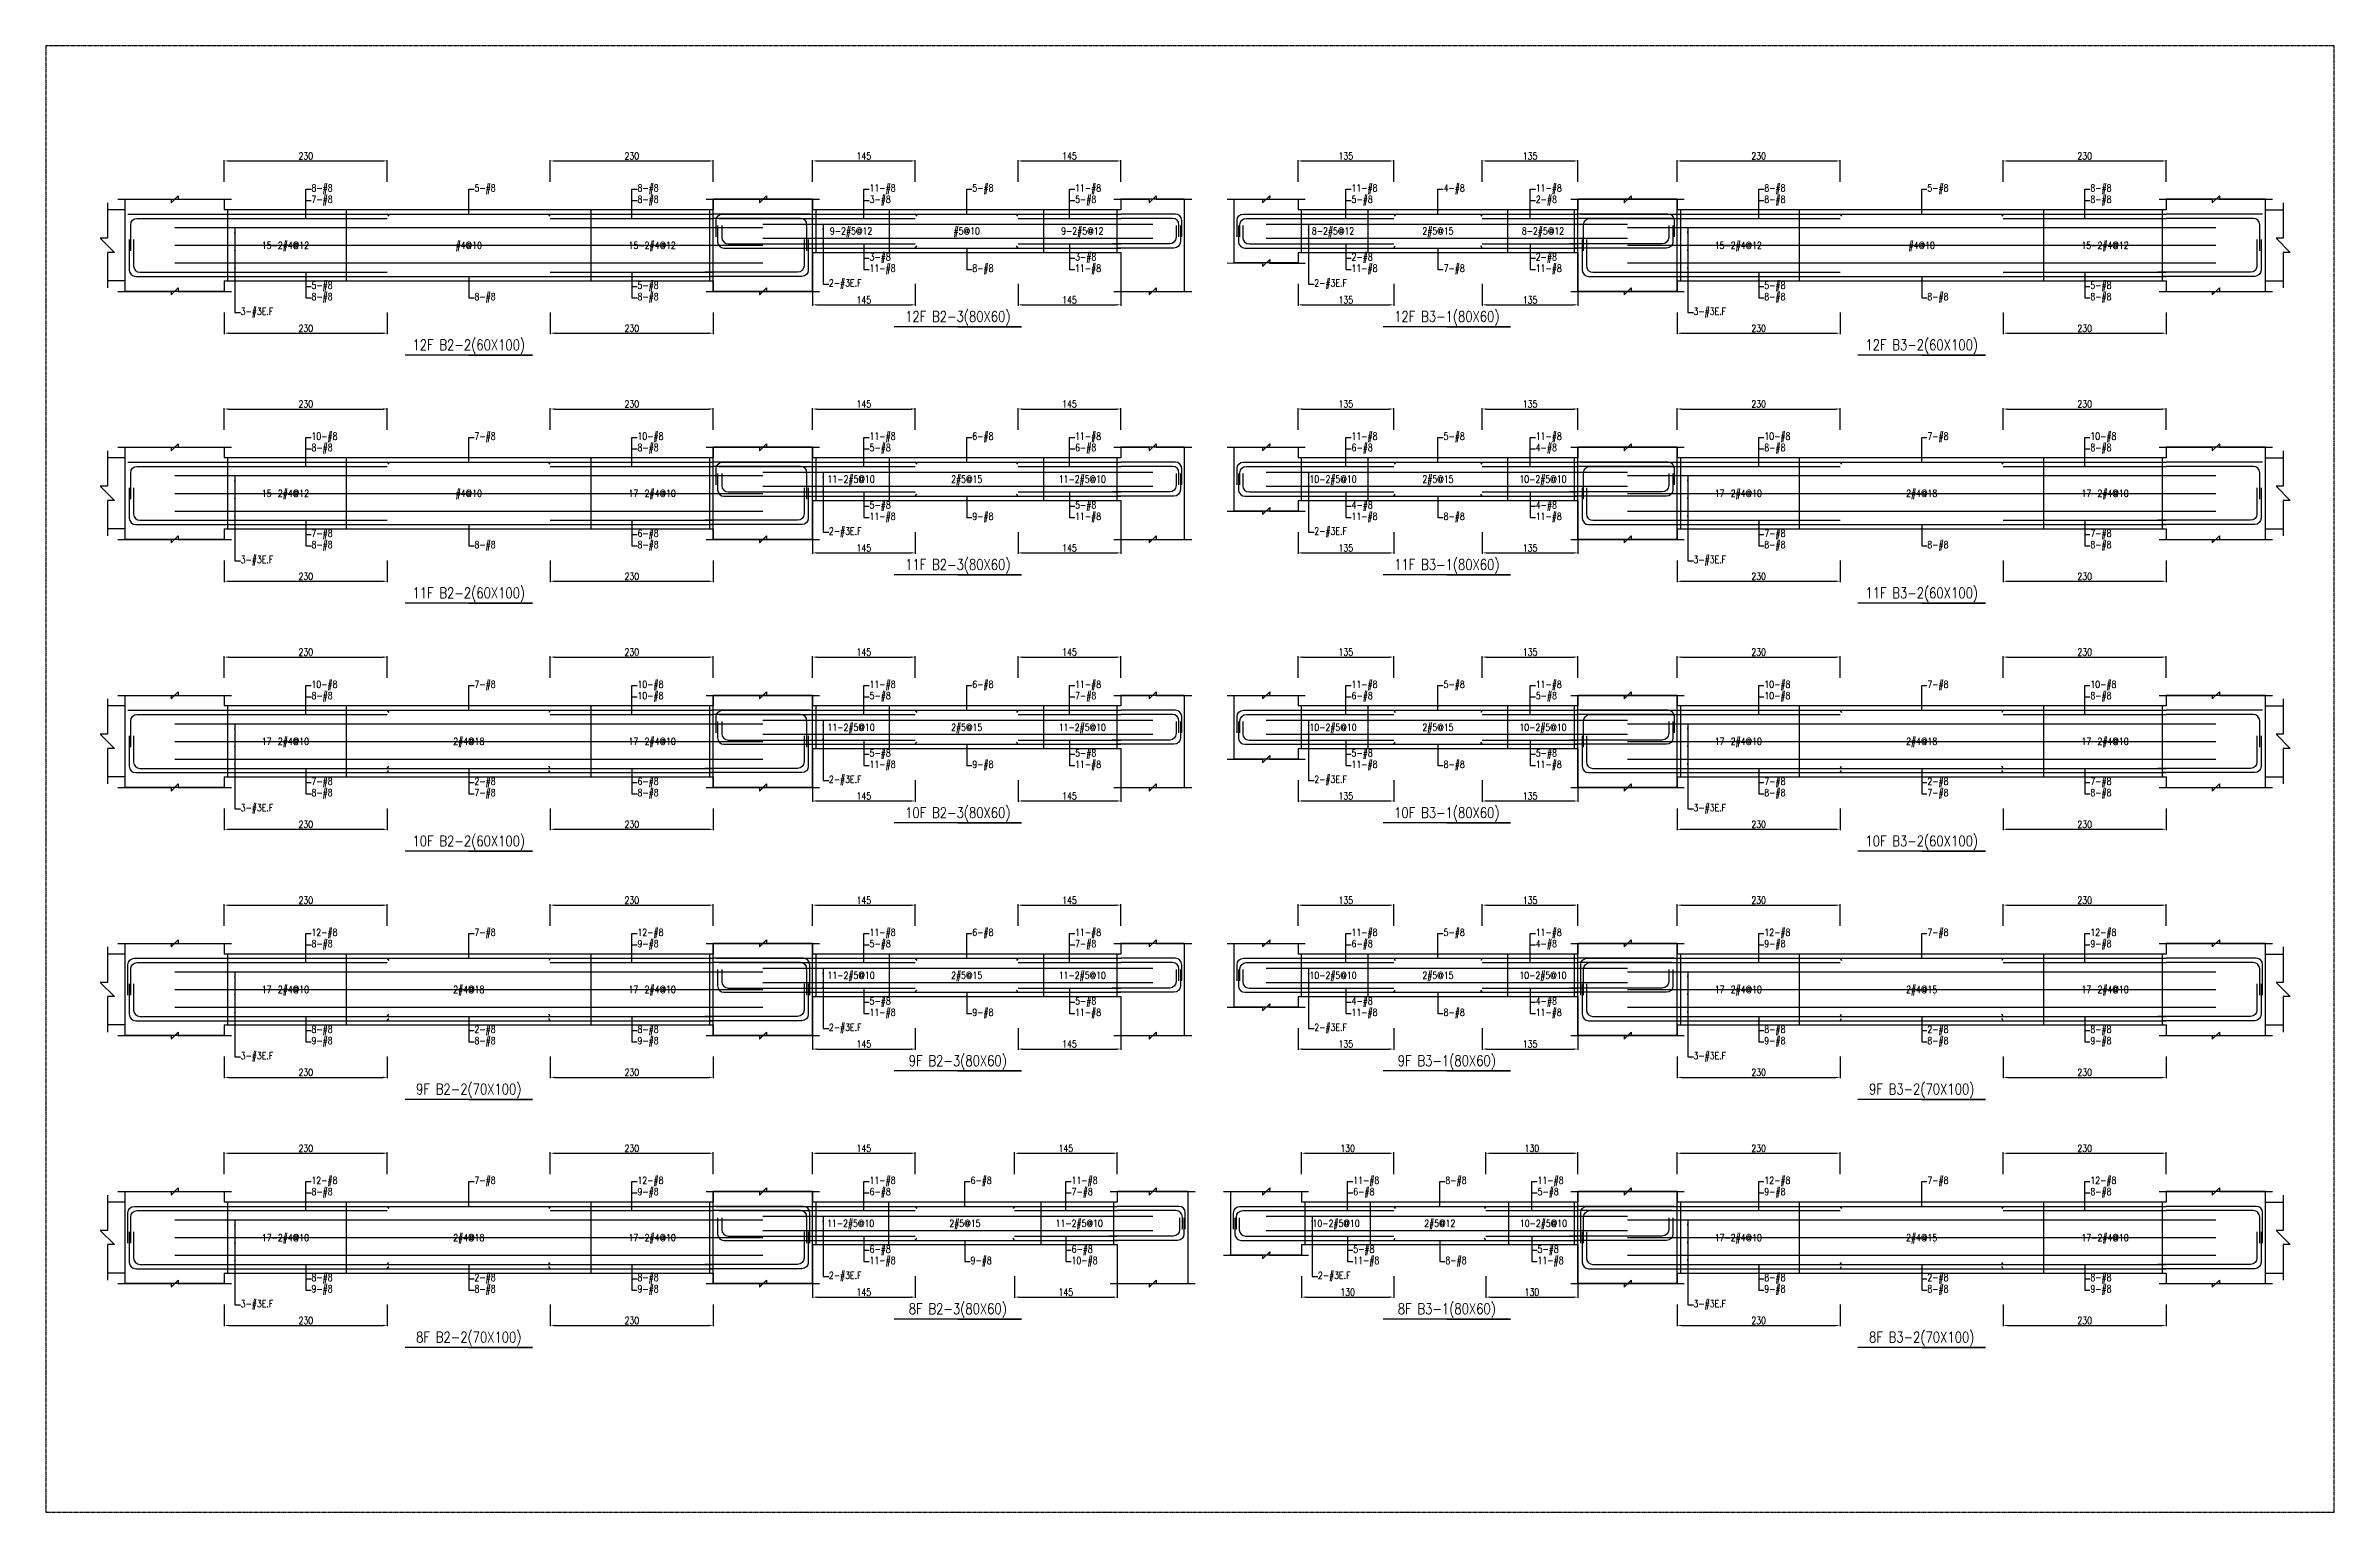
# Model space of a CAD drawing. Header units: millimetres. Extents: x 0 to 84580, y -12276 to 4373.
# Drawn here: x 42290 to 45519, y 0 to 2069 of the extents above; entities that cross this region are included whole.
import ezdxf
from ezdxf.enums import TextEntityAlignment as Align

# ---------------------------------------------------------------- set-up
doc = ezdxf.new("R2010")
doc.units = ezdxf.units.MM
doc.header["$MEASUREMENT"] = 0
doc.linetypes.add('CENTER', pattern=[2, 1.25, -0.25, 0.25, -0.25])
for name, color, linetype in [('S-DIM', 2, 'Continuous'), ('S-GRID', 1, 'CENTER'), ('S-LEADER', 2, 'Continuous'), ('S-RC', 130, 'Continuous'), ('S-REINF', 6, 'Continuous'), ('S-TEXT', 2, 'Continuous')]:
    doc.layers.add(name, color=color, linetype=linetype)
doc.styles.add('CS4', font='romans.shx', dxfattribs={"width": 0.8, "bigfont": 'lsp.shx'})
doc.styles.get("Standard").update_dxf_attribs({"font": 'arial.ttf'})
doc.dimstyles.new('ISO-25', dxfattribs={"dimtxt": 2.5, "dimasz": 2.5, "dimexe": 1.25, "dimexo": 0.625, "dimtad": 1, "dimtxsty": 'Standard', "dimcen": 2.5, "dimadec": 0, "dimazin": 0, "dimtfac": 1, "dimtmove": 0, "dimatfit": 3, "dimfxl": 0, "dimarcsym": 0})

msp = doc.modelspace()

# ---------------------------------------------------------------- texts
at = {"layer": 'S-LEADER', "char_height": 10, "attachment_point": 4, "style": 'CS4'}
for s, insert in [('8-#8', (42664.908, 1866.522)), ('5-#8', (42894.908, 1866.522)), ('8-#8', (43124.908, 1866.522)), ('11-#8', (43452.408, 1866.522)), ('5-#8', (43597.408, 1866.522)), ('11-#8', (43742.408, 1866.522)), ('11-#8', (44132.408, 1866.522)), ('4-#8', (44262.408, 1866.522)), ('11-#8', (44392.408, 1866.522)), ('8-#8', (44714.908, 1866.522)), ('5-#8', (44944.908, 1866.522)), ('8-#8', (45174.908, 1866.522)), ('7-#8', (42664.908, 1850.522)), ('8-#8', (43124.908, 1850.522)), ('3-#8', (43452.408, 1850.522)), ('5-#8', (43742.408, 1850.522)), ('5-#8', (44132.408, 1850.522)), ('2-#8', (44392.408, 1850.522)), ('8-#8', (44714.908, 1850.522)), ('8-#8', (45174.908, 1850.522)), ('3-#8', (43452.408, 1769.522)), ('3-#8', (43742.408, 1769.522)), ('2-#8', (44132.408, 1769.522)), ('2-#8', (44392.408, 1769.522)), ('11-#8', (43452.408, 1753.522)), ('8-#8', (43597.408, 1753.522)), ('11-#8', (43742.408, 1753.522)), ('11-#8', (44132.408, 1753.522)), ('7-#8', (44262.408, 1753.522)), ('11-#8', (44392.408, 1753.522)), ('5-#8', (42664.908, 1729.522)), ('8-#8', (42664.908, 1713.522)), ('8-#8', (42894.908, 1713.522)), ('5-#8', (43124.908, 1729.522)), ('8-#8', (43124.908, 1713.522)), ('5-#8', (44714.908, 1729.522)), ('8-#8', (44714.908, 1713.522)), ('8-#8', (44944.908, 1713.522)), ('5-#8', (45174.908, 1729.522)), ('8-#8', (45174.908, 1713.522)), ('10-#8', (42664.908, 1516.522)), ('7-#8', (42894.908, 1516.522)), ('10-#8', (43124.908, 1516.522)), ('11-#8', (43452.408, 1516.522)), ('6-#8', (43597.408, 1516.522)), ('11-#8', (43742.408, 1516.522)), ('11-#8', (44132.408, 1516.522)), ('5-#8', (44262.408, 1516.522)), ('11-#8', (44392.408, 1516.522)), ('10-#8', (44714.908, 1516.522)), ('7-#8', (44944.908, 1516.522)), ('10-#8', (45174.908, 1516.522)), ('8-#8', (42664.908, 1500.522)), ('8-#8', (43124.908, 1500.522)), ('5-#8', (43452.408, 1500.522)), ('6-#8', (43742.408, 1500.522)), ('6-#8', (44132.408, 1500.522)), ('4-#8', (44392.408, 1500.522)), ('8-#8', (44714.908, 1500.522)), ('8-#8', (45174.908, 1500.522)), ('5-#8', (43452.408, 1419.522)), ('5-#8', (43742.408, 1419.522)), ('4-#8', (44132.408, 1419.522)), ('4-#8', (44392.408, 1419.522)), ('11-#8', (43452.408, 1403.522)), ('9-#8', (43597.408, 1403.522)), ('11-#8', (43742.408, 1403.522)), ('11-#8', (44132.408, 1403.522)), ('8-#8', (44262.408, 1403.522)), ('11-#8', (44392.408, 1403.522)), ('7-#8', (42664.908, 1379.522)), ('8-#8', (42664.908, 1363.522)), ('8-#8', (42894.908, 1363.522)), ('8-#8', (43124.908, 1363.522)), ('6-#8', (43124.908, 1379.522)), ('7-#8', (44714.908, 1379.522)), ('8-#8', (44714.908, 1363.522)), ('8-#8', (44944.908, 1363.522)), ('7-#8', (45174.908, 1379.522)), ('8-#8', (45174.908, 1363.522)), ('10-#8', (42664.908, 1166.522)), ('7-#8', (42894.908, 1166.522)), ('10-#8', (43124.908, 1166.522)), ('11-#8', (43452.408, 1166.522)), ('6-#8', (43597.408, 1166.522)), ('11-#8', (43742.408, 1166.522)), ('11-#8', (44132.408, 1166.522)), ('5-#8', (44262.408, 1166.522)), ('11-#8', (44392.408, 1166.522)), ('10-#8', (44714.908, 1166.522)), ('7-#8', (44944.908, 1166.522)), ('10-#8', (45174.908, 1166.522)), ('8-#8', (42664.908, 1150.522)), ('10-#8', (43124.908, 1150.522)), ('5-#8', (43452.408, 1150.522)), ('7-#8', (43742.408, 1150.522)), ('6-#8', (44132.408, 1150.522)), ('5-#8', (44392.408, 1150.522)), ('10-#8', (44714.908, 1150.522)), ('8-#8', (45174.908, 1150.522)), ('5-#8', (43452.408, 1069.522)), ('5-#8', (43742.408, 1069.522)), ('5-#8', (44132.408, 1069.522)), ('5-#8', (44392.408, 1069.522)), ('7-#8', (42664.908, 1029.522)), ('2-#8', (42894.908, 1029.522)), ('6-#8', (43124.908, 1029.522)), ('11-#8', (43452.408, 1053.522)), ('9-#8', (43597.408, 1053.522)), ('11-#8', (43742.408, 1053.522)), ('11-#8', (44132.408, 1053.522)), ('8-#8', (44262.408, 1053.522)), ('11-#8', (44392.408, 1053.522)), ('7-#8', (44714.908, 1029.522)), ('2-#8', (44944.908, 1029.522)), ('7-#8', (45174.908, 1029.522)), ('8-#8', (42664.908, 1013.522)), ('7-#8', (42894.908, 1013.522)), ('8-#8', (43124.908, 1013.522)), ('8-#8', (44714.908, 1013.522)), ('7-#8', (44944.908, 1013.522)), ('8-#8', (45174.908, 1013.522)), ('8-#8', (42664.908, 800.522)), ('12-#8', (42664.908, 816.522)), ('7-#8', (42894.908, 816.522)), ('9-#8', (43124.908, 800.522)), ('12-#8', (43124.908, 816.522)), ('5-#8', (43452.408, 800.522)), ('11-#8', (43452.408, 816.522)), ('6-#8', (43597.408, 816.522)), ('7-#8', (43742.408, 800.522)), ('11-#8', (43742.408, 816.522)), ('6-#8', (44132.408, 800.522)), ('11-#8', (44132.408, 816.522)), ('5-#8', (44262.408, 816.522)), ('4-#8', (44392.408, 800.522)), ('11-#8', (44392.408, 816.522)), ('9-#8', (44714.908, 800.522)), ('12-#8', (44714.908, 816.522)), ('7-#8', (44944.908, 816.522)), ('9-#8', (45174.908, 800.522)), ('12-#8', (45174.908, 816.522)), ('5-#8', (43452.408, 719.522)), ('11-#8', (43452.408, 703.522)), ('9-#8', (43597.408, 703.522)), ('5-#8', (43742.408, 719.522)), ('11-#8', (43742.408, 703.522)), ('4-#8', (44132.408, 719.522)), ('11-#8', (44132.408, 703.522)), ('8-#8', (44262.408, 703.522)), ('4-#8', (44392.408, 719.522)), ('11-#8', (44392.408, 703.522)), ('8-#8', (42664.908, 679.522)), ('2-#8', (42894.908, 679.522)), ('8-#8', (43124.908, 679.522)), ('8-#8', (44714.908, 679.522)), ('2-#8', (44944.908, 679.522)), ('8-#8', (45174.908, 679.522)), ('9-#8', (42664.908, 663.522)), ('8-#8', (42894.908, 663.522)), ('9-#8', (43124.908, 663.522)), ('9-#8', (44714.908, 663.522)), ('8-#8', (44944.908, 663.522)), ('9-#8', (45174.908, 663.522)), ('8-#8', (42664.908, 450.522)), ('12-#8', (42664.908, 466.522)), ('7-#8', (42894.908, 466.522)), ('9-#8', (43124.908, 450.522)), ('12-#8', (43124.908, 466.522)), ('6-#8', (43452.408, 450.522)), ('11-#8', (43452.408, 466.522)), ('6-#8', (43594.908, 466.522)), ('7-#8', (43737.408, 450.522)), ('11-#8', (43737.408, 466.522)), ('6-#8', (44134.908, 450.522)), ('11-#8', (44134.908, 466.522)), ('8-#8', (44264.908, 466.522)), ('5-#8', (44394.908, 450.522)), ('11-#8', (44394.908, 466.522)), ('9-#8', (44714.908, 450.522)), ('12-#8', (44714.908, 466.522)), ('7-#8', (44944.908, 466.522)), ('8-#8', (45174.908, 450.522)), ('12-#8', (45174.908, 466.522)), ('6-#8', (43452.408, 369.522)), ('11-#8', (43452.408, 353.522)), ('9-#8', (43594.908, 353.522)), ('6-#8', (43737.408, 369.522)), ('10-#8', (43737.408, 353.522)), ('5-#8', (44134.908, 369.522)), ('11-#8', (44134.908, 353.522)), ('8-#8', (44264.908, 353.522)), ('5-#8', (44394.908, 369.522)), ('11-#8', (44394.908, 353.522)), ('8-#8', (42664.908, 329.522)), ('2-#8', (42894.908, 329.522)), ('8-#8', (43124.908, 329.522)), ('8-#8', (44714.908, 329.522)), ('2-#8', (44944.908, 329.522)), ('8-#8', (45174.908, 329.522)), ('9-#8', (42664.908, 313.522)), ('8-#8', (42894.908, 313.522)), ('9-#8', (43124.908, 313.522)), ('9-#8', (44714.908, 313.522)), ('8-#8', (44944.908, 313.522)), ('9-#8', (45174.908, 313.522))]:
    msp.add_mtext(s, dxfattribs=dict(at, insert=insert))
at = {"layer": 'S-LEADER', "color": 3, "char_height": 10, "attachment_point": 4, "style": 'CS4'}
for s, insert in [('2-#3E.F', (43394.908, 1732.522)), ('2-#3E.F', (44079.908, 1732.522)), ('3-#3E.F', (42564.908, 1692.522)), ('3-#3E.F', (44614.908, 1692.522)), ('2-#3E.F', (43394.908, 1382.522)), ('2-#3E.F', (44079.908, 1382.522)), ('3-#3E.F', (42564.908, 1342.522)), ('3-#3E.F', (44614.908, 1342.522)), ('2-#3E.F', (43394.908, 1032.522)), ('2-#3E.F', (44079.908, 1032.522)), ('3-#3E.F', (42564.908, 992.522)), ('3-#3E.F', (44614.908, 992.522)), ('2-#3E.F', (43394.908, 682.522)), ('2-#3E.F', (44079.908, 682.522)), ('3-#3E.F', (42564.908, 642.522)), ('3-#3E.F', (44614.908, 642.522)), ('2-#3E.F', (43394.908, 332.522)), ('2-#3E.F', (44084.908, 332.522)), ('3-#3E.F', (42564.908, 292.522)), ('3-#3E.F', (44614.908, 292.522))]:
    msp.add_mtext(s, dxfattribs=dict(at, insert=insert))
at = {"layer": 'S-RC', "style": 'CS4', "width": 0.8}
for s, p in [('12F B2-3(80X60)', (43576.908, 1679.522)), ('12F B3-1(80X60)', (44266.908, 1679.522)), ('12F B2-2(60X100)', (42886.908, 1639.522)), ('12F B3-2(60X100)', (44936.908, 1639.522)), ('11F B2-3(80X60)', (43576.908, 1329.522)), ('11F B3-1(80X60)', (44266.908, 1329.522)), ('11F B2-2(60X100)', (42886.908, 1289.522)), ('11F B3-2(60X100)', (44936.908, 1289.522)), ('10F B2-3(80X60)', (43576.908, 979.522)), ('10F B3-1(80X60)', (44266.908, 979.522)), ('10F B2-2(60X100)', (42886.908, 939.522)), ('10F B3-2(60X100)', (44936.908, 939.522)), ('9F B2-3(80X60)', (43576.908, 629.522)), ('9F B3-1(80X60)', (44266.908, 629.522)), ('9F B2-2(70X100)', (42886.908, 589.522)), ('9F B3-2(70X100)', (44936.908, 589.522)), ('8F B2-3(80X60)', (43576.908, 279.522)), ('8F B3-1(80X60)', (44266.908, 279.522)), ('8F B2-2(70X100)', (42886.908, 239.522)), ('8F B3-2(70X100)', (44936.908, 239.522))]:
    msp.add_text(s, height=15, dxfattribs=at).set_placement(p, align=Align.CENTER)
at = {"layer": 'S-TEXT', "color": 1, "style": 'CS4', "width": 0.8}
for s, p in [('9-2#5@12', (43426.283, 1802.522)), ('#5@10', (43589.408, 1802.522)), ('9-2#5@12', (43752.533, 1802.522)), ('8-2#5@12', (44106.283, 1802.522)), ('2#5@15', (44254.408, 1802.522)), ('8-2#5@12', (44402.533, 1802.522)), ('15-2#4@12', (42628.158, 1782.522)), ('#4@10', (42886.908, 1782.522)), ('15-2#4@12', (43145.658, 1782.522)), ('15-2#4@12', (44678.158, 1782.522)), ('#4@10', (44936.908, 1782.522)), ('15-2#4@12', (45195.658, 1782.522)), ('11-2#5@10', (43426.283, 1452.522)), ('2#5@15', (43589.408, 1452.522)), ('11-2#5@10', (43752.533, 1452.522)), ('10-2#5@10', (44106.283, 1452.522)), ('2#5@15', (44254.408, 1452.522)), ('10-2#5@10', (44402.533, 1452.522)), ('15-2#4@12', (42628.158, 1432.522)), ('#4@10', (42886.908, 1432.522)), ('17-2#4@10', (43145.658, 1432.522)), ('17-2#4@10', (44678.158, 1432.522)), ('2#4@18', (44936.908, 1432.522)), ('17-2#4@10', (45195.658, 1432.522)), ('11-2#5@10', (43426.283, 1102.522)), ('2#5@15', (43589.408, 1102.522)), ('11-2#5@10', (43752.533, 1102.522)), ('10-2#5@10', (44106.283, 1102.522)), ('2#5@15', (44254.408, 1102.522)), ('10-2#5@10', (44402.533, 1102.522)), ('17-2#4@10', (42628.158, 1082.522)), ('2#4@18', (42886.908, 1082.522)), ('17-2#4@10', (43145.658, 1082.522)), ('17-2#4@10', (44678.158, 1082.522)), ('2#4@18', (44936.908, 1082.522)), ('17-2#4@10', (45195.658, 1082.522)), ('17-2#4@10', (42628.158, 732.522)), ('2#4@18', (42886.908, 732.522)), ('17-2#4@10', (43145.658, 732.522)), ('11-2#5@10', (43426.283, 752.522)), ('2#5@15', (43589.408, 752.522)), ('11-2#5@10', (43752.533, 752.522)), ('10-2#5@10', (44106.283, 752.522)), ('2#5@15', (44254.408, 752.522)), ('10-2#5@10', (44402.533, 752.522)), ('17-2#4@10', (44678.158, 732.522)), ('2#4@15', (44936.908, 732.522)), ('17-2#4@10', (45195.658, 732.522)), ('17-2#4@10', (42628.158, 382.522)), ('2#4@18', (42886.908, 382.522)), ('17-2#4@10', (43145.658, 382.522)), ('11-2#5@10', (43425.658, 402.522)), ('2#5@15', (43586.908, 402.522)), ('11-2#5@10', (43748.158, 402.522)), ('10-2#5@10', (44110.658, 402.522)), ('2#5@12', (44256.908, 402.522)), ('10-2#5@10', (44403.158, 402.522)), ('17-2#4@10', (44678.158, 382.522)), ('2#4@15', (44936.908, 382.522)), ('17-2#4@10', (45195.658, 382.522))]:
    msp.add_text(s, height=10, dxfattribs=at).set_placement(p, align=Align.CENTER)

# ---------------------------------------------------------------- blocks, each defined once
blk = doc.blocks.new('*D539')
at = {"layer": 'DEFPOINTS', "color": 0, "transparency": 16777216}
for p in [(42771.9, 506.5), (42541.9, 476.5), (42771.9, 476.5)]:
    blk.add_point(p, dxfattribs=at)
at = {"layer": 'S-DIM', "color": 0, "lineweight": -2, "transparency": 16777216}
for p, q in [((42541.9, 477.1), (42541.9, 507.8)), ((42547.9, 506.5), (42765.9, 506.5)), ((42771.9, 477.1), (42771.9, 507.8))]:
    blk.add_line(p, q, dxfattribs=at)
at = {"layer": 'S-DIM', "color": 0, "transparency": 16777216}
for points in [[(42547.9, 507.5), (42547.9, 505.5), (42541.9, 506.5)], [(42765.9, 507.5), (42765.9, 505.5), (42771.9, 506.5)]]:
    blk.add_solid(points, dxfattribs=at)
at = {"layer": 'S-DIM', "color": 0, "transparency": 16777216, "insert": (42656.9, 513.5), "char_height": 10, "attachment_point": 5, "style": 'CS4'}
blk.add_mtext('230', dxfattribs=at)
blk = doc.blocks.new('*D540')
at = {"layer": 'DEFPOINTS', "color": 0, "transparency": 16777216}
for p in [(43231.9, 506.5), (43001.9, 476.5), (43231.9, 476.5)]:
    blk.add_point(p, dxfattribs=at)
at = {"layer": 'S-DIM', "color": 0, "lineweight": -2, "transparency": 16777216}
for p, q in [((43001.9, 477.1), (43001.9, 507.8)), ((43007.9, 506.5), (43225.9, 506.5)), ((43231.9, 477.1), (43231.9, 507.8))]:
    blk.add_line(p, q, dxfattribs=at)
at = {"layer": 'S-DIM', "color": 0, "transparency": 16777216}
for points in [[(43007.9, 507.5), (43007.9, 505.5), (43001.9, 506.5)], [(43225.9, 507.5), (43225.9, 505.5), (43231.9, 506.5)]]:
    blk.add_solid(points, dxfattribs=at)
at = {"layer": 'S-DIM', "color": 0, "transparency": 16777216, "insert": (43116.9, 513.5), "char_height": 10, "attachment_point": 5, "style": 'CS4'}
blk.add_mtext('230', dxfattribs=at)
blk = doc.blocks.new('*D541')
at = {"layer": 'DEFPOINTS', "color": 0, "transparency": 16777216}
for p in [(42541.9, 293.5), (42771.9, 293.5), (42771.9, 263.5)]:
    blk.add_point(p, dxfattribs=at)
at = {"layer": 'S-DIM', "color": 0, "lineweight": -2, "transparency": 16777216}
for p, q in [((42541.9, 292.9), (42541.9, 262.3)), ((42771.9, 292.9), (42771.9, 262.3)), ((42547.9, 263.5), (42765.9, 263.5))]:
    blk.add_line(p, q, dxfattribs=at)
at = {"layer": 'S-DIM', "color": 0, "transparency": 16777216}
for points in [[(42547.9, 264.5), (42547.9, 262.5), (42541.9, 263.5)], [(42765.9, 264.5), (42765.9, 262.5), (42771.9, 263.5)]]:
    blk.add_solid(points, dxfattribs=at)
at = {"layer": 'S-DIM', "color": 0, "transparency": 16777216, "insert": (42656.9, 270.5), "char_height": 10, "attachment_point": 5, "style": 'CS4'}
blk.add_mtext('230', dxfattribs=at)
blk = doc.blocks.new('*D542')
at = {"layer": 'DEFPOINTS', "color": 0, "transparency": 16777216}
for p in [(43001.9, 293.5), (43231.9, 293.5), (43231.9, 263.5)]:
    blk.add_point(p, dxfattribs=at)
at = {"layer": 'S-DIM', "color": 0, "lineweight": -2, "transparency": 16777216}
for p, q in [((43001.9, 292.9), (43001.9, 262.3)), ((43231.9, 292.9), (43231.9, 262.3)), ((43007.9, 263.5), (43225.9, 263.5))]:
    blk.add_line(p, q, dxfattribs=at)
at = {"layer": 'S-DIM', "color": 0, "transparency": 16777216}
for points in [[(43007.9, 264.5), (43007.9, 262.5), (43001.9, 263.5)], [(43225.9, 264.5), (43225.9, 262.5), (43231.9, 263.5)]]:
    blk.add_solid(points, dxfattribs=at)
at = {"layer": 'S-DIM', "color": 0, "transparency": 16777216, "insert": (43116.9, 270.5), "char_height": 10, "attachment_point": 5, "style": 'CS4'}
blk.add_mtext('230', dxfattribs=at)
blk = doc.blocks.new('*D543')
at = {"layer": 'DEFPOINTS', "color": 0, "transparency": 16777216}
for p in [(42771.9, 856.5), (42541.9, 826.5), (42771.9, 826.5)]:
    blk.add_point(p, dxfattribs=at)
at = {"layer": 'S-DIM', "color": 0, "lineweight": -2, "transparency": 16777216}
for p, q in [((42541.9, 827.1), (42541.9, 857.8)), ((42547.9, 856.5), (42765.9, 856.5)), ((42771.9, 827.1), (42771.9, 857.8))]:
    blk.add_line(p, q, dxfattribs=at)
at = {"layer": 'S-DIM', "color": 0, "transparency": 16777216}
for points in [[(42547.9, 857.5), (42547.9, 855.5), (42541.9, 856.5)], [(42765.9, 857.5), (42765.9, 855.5), (42771.9, 856.5)]]:
    blk.add_solid(points, dxfattribs=at)
at = {"layer": 'S-DIM', "color": 0, "transparency": 16777216, "insert": (42656.9, 863.5), "char_height": 10, "attachment_point": 5, "style": 'CS4'}
blk.add_mtext('230', dxfattribs=at)
blk = doc.blocks.new('*D544')
at = {"layer": 'DEFPOINTS', "color": 0, "transparency": 16777216}
for p in [(43231.9, 856.5), (43001.9, 826.5), (43231.9, 826.5)]:
    blk.add_point(p, dxfattribs=at)
at = {"layer": 'S-DIM', "color": 0, "lineweight": -2, "transparency": 16777216}
for p, q in [((43001.9, 827.1), (43001.9, 857.8)), ((43007.9, 856.5), (43225.9, 856.5)), ((43231.9, 827.1), (43231.9, 857.8))]:
    blk.add_line(p, q, dxfattribs=at)
at = {"layer": 'S-DIM', "color": 0, "transparency": 16777216}
for points in [[(43007.9, 857.5), (43007.9, 855.5), (43001.9, 856.5)], [(43225.9, 857.5), (43225.9, 855.5), (43231.9, 856.5)]]:
    blk.add_solid(points, dxfattribs=at)
at = {"layer": 'S-DIM', "color": 0, "transparency": 16777216, "insert": (43116.9, 863.5), "char_height": 10, "attachment_point": 5, "style": 'CS4'}
blk.add_mtext('230', dxfattribs=at)
blk = doc.blocks.new('*D545')
at = {"layer": 'DEFPOINTS', "color": 0, "transparency": 16777216}
for p in [(42541.9, 643.5), (42771.9, 643.5), (42771.9, 613.5)]:
    blk.add_point(p, dxfattribs=at)
at = {"layer": 'S-DIM', "color": 0, "lineweight": -2, "transparency": 16777216}
for p, q in [((42541.9, 642.9), (42541.9, 612.3)), ((42547.9, 613.5), (42765.9, 613.5)), ((42771.9, 642.9), (42771.9, 612.3))]:
    blk.add_line(p, q, dxfattribs=at)
at = {"layer": 'S-DIM', "color": 0, "transparency": 16777216}
for points in [[(42547.9, 614.5), (42547.9, 612.5), (42541.9, 613.5)], [(42765.9, 614.5), (42765.9, 612.5), (42771.9, 613.5)]]:
    blk.add_solid(points, dxfattribs=at)
at = {"layer": 'S-DIM', "color": 0, "transparency": 16777216, "insert": (42656.9, 620.5), "char_height": 10, "attachment_point": 5, "style": 'CS4'}
blk.add_mtext('230', dxfattribs=at)
blk = doc.blocks.new('*D546')
at = {"layer": 'DEFPOINTS', "color": 0, "transparency": 16777216}
for p in [(43001.9, 643.5), (43231.9, 643.5), (43231.9, 613.5)]:
    blk.add_point(p, dxfattribs=at)
at = {"layer": 'S-DIM', "color": 0, "lineweight": -2, "transparency": 16777216}
for p, q in [((43001.9, 642.9), (43001.9, 612.3)), ((43007.9, 613.5), (43225.9, 613.5)), ((43231.9, 642.9), (43231.9, 612.3))]:
    blk.add_line(p, q, dxfattribs=at)
at = {"layer": 'S-DIM', "color": 0, "transparency": 16777216}
for points in [[(43007.9, 614.5), (43007.9, 612.5), (43001.9, 613.5)], [(43225.9, 614.5), (43225.9, 612.5), (43231.9, 613.5)]]:
    blk.add_solid(points, dxfattribs=at)
at = {"layer": 'S-DIM', "color": 0, "transparency": 16777216, "insert": (43116.9, 620.5), "char_height": 10, "attachment_point": 5, "style": 'CS4'}
blk.add_mtext('230', dxfattribs=at)
blk = doc.blocks.new('*D499')
at = {"layer": 'DEFPOINTS', "color": 0, "transparency": 16777216}
for p in [(42771.9, 1206.5), (42541.9, 1176.5), (42771.9, 1176.5)]:
    blk.add_point(p, dxfattribs=at)
at = {"layer": 'S-DIM', "color": 0, "lineweight": -2, "transparency": 16777216}
for p, q in [((42541.9, 1177.1), (42541.9, 1207.8)), ((42547.9, 1206.5), (42765.9, 1206.5)), ((42771.9, 1177.1), (42771.9, 1207.8))]:
    blk.add_line(p, q, dxfattribs=at)
at = {"layer": 'S-DIM', "color": 0, "transparency": 16777216}
for points in [[(42547.9, 1207.5), (42547.9, 1205.5), (42541.9, 1206.5)], [(42765.9, 1207.5), (42765.9, 1205.5), (42771.9, 1206.5)]]:
    blk.add_solid(points, dxfattribs=at)
at = {"layer": 'S-DIM', "color": 0, "transparency": 16777216, "insert": (42656.9, 1213.5), "char_height": 10, "attachment_point": 5, "style": 'CS4'}
blk.add_mtext('230', dxfattribs=at)
blk = doc.blocks.new('*D500')
at = {"layer": 'DEFPOINTS', "color": 0, "transparency": 16777216}
for p in [(43231.9, 1206.5), (43001.9, 1176.5), (43231.9, 1176.5)]:
    blk.add_point(p, dxfattribs=at)
at = {"layer": 'S-DIM', "color": 0, "lineweight": -2, "transparency": 16777216}
for p, q in [((43001.9, 1177.1), (43001.9, 1207.8)), ((43007.9, 1206.5), (43225.9, 1206.5)), ((43231.9, 1177.1), (43231.9, 1207.8))]:
    blk.add_line(p, q, dxfattribs=at)
at = {"layer": 'S-DIM', "color": 0, "transparency": 16777216}
for points in [[(43007.9, 1207.5), (43007.9, 1205.5), (43001.9, 1206.5)], [(43225.9, 1207.5), (43225.9, 1205.5), (43231.9, 1206.5)]]:
    blk.add_solid(points, dxfattribs=at)
at = {"layer": 'S-DIM', "color": 0, "transparency": 16777216, "insert": (43116.9, 1213.5), "char_height": 10, "attachment_point": 5, "style": 'CS4'}
blk.add_mtext('230', dxfattribs=at)
blk = doc.blocks.new('*D501')
at = {"layer": 'DEFPOINTS', "color": 0, "transparency": 16777216}
for p in [(42541.9, 993.5), (42771.9, 993.5), (42771.9, 963.5)]:
    blk.add_point(p, dxfattribs=at)
at = {"layer": 'S-DIM', "color": 0, "lineweight": -2, "transparency": 16777216}
for p, q in [((42541.9, 992.9), (42541.9, 962.3)), ((42771.9, 992.9), (42771.9, 962.3)), ((42547.9, 963.5), (42765.9, 963.5))]:
    blk.add_line(p, q, dxfattribs=at)
at = {"layer": 'S-DIM', "color": 0, "transparency": 16777216}
for points in [[(42547.9, 964.5), (42547.9, 962.5), (42541.9, 963.5)], [(42765.9, 964.5), (42765.9, 962.5), (42771.9, 963.5)]]:
    blk.add_solid(points, dxfattribs=at)
at = {"layer": 'S-DIM', "color": 0, "transparency": 16777216, "insert": (42656.9, 970.5), "char_height": 10, "attachment_point": 5, "style": 'CS4'}
blk.add_mtext('230', dxfattribs=at)
blk = doc.blocks.new('*D502')
at = {"layer": 'DEFPOINTS', "color": 0, "transparency": 16777216}
for p in [(43001.9, 993.5), (43231.9, 993.5), (43231.9, 963.5)]:
    blk.add_point(p, dxfattribs=at)
at = {"layer": 'S-DIM', "color": 0, "lineweight": -2, "transparency": 16777216}
for p, q in [((43001.9, 992.9), (43001.9, 962.3)), ((43231.9, 992.9), (43231.9, 962.3)), ((43007.9, 963.5), (43225.9, 963.5))]:
    blk.add_line(p, q, dxfattribs=at)
at = {"layer": 'S-DIM', "color": 0, "transparency": 16777216}
for points in [[(43007.9, 964.5), (43007.9, 962.5), (43001.9, 963.5)], [(43225.9, 964.5), (43225.9, 962.5), (43231.9, 963.5)]]:
    blk.add_solid(points, dxfattribs=at)
at = {"layer": 'S-DIM', "color": 0, "transparency": 16777216, "insert": (43116.9, 970.5), "char_height": 10, "attachment_point": 5, "style": 'CS4'}
blk.add_mtext('230', dxfattribs=at)
blk = doc.blocks.new('*D503')
at = {"layer": 'DEFPOINTS', "color": 0, "transparency": 16777216}
for p in [(42771.9, 1556.5), (42541.9, 1526.5), (42771.9, 1526.5)]:
    blk.add_point(p, dxfattribs=at)
at = {"layer": 'S-DIM', "color": 0, "lineweight": -2, "transparency": 16777216}
for p, q in [((42541.9, 1527.1), (42541.9, 1557.8)), ((42547.9, 1556.5), (42765.9, 1556.5)), ((42771.9, 1527.1), (42771.9, 1557.8))]:
    blk.add_line(p, q, dxfattribs=at)
at = {"layer": 'S-DIM', "color": 0, "transparency": 16777216}
for points in [[(42547.9, 1557.5), (42547.9, 1555.5), (42541.9, 1556.5)], [(42765.9, 1557.5), (42765.9, 1555.5), (42771.9, 1556.5)]]:
    blk.add_solid(points, dxfattribs=at)
at = {"layer": 'S-DIM', "color": 0, "transparency": 16777216, "insert": (42656.9, 1563.5), "char_height": 10, "attachment_point": 5, "style": 'CS4'}
blk.add_mtext('230', dxfattribs=at)
blk = doc.blocks.new('*D504')
at = {"layer": 'DEFPOINTS', "color": 0, "transparency": 16777216}
for p in [(43231.9, 1556.5), (43001.9, 1526.5), (43231.9, 1526.5)]:
    blk.add_point(p, dxfattribs=at)
at = {"layer": 'S-DIM', "color": 0, "lineweight": -2, "transparency": 16777216}
for p, q in [((43001.9, 1527.1), (43001.9, 1557.8)), ((43007.9, 1556.5), (43225.9, 1556.5)), ((43231.9, 1527.1), (43231.9, 1557.8))]:
    blk.add_line(p, q, dxfattribs=at)
at = {"layer": 'S-DIM', "color": 0, "transparency": 16777216}
for points in [[(43007.9, 1557.5), (43007.9, 1555.5), (43001.9, 1556.5)], [(43225.9, 1557.5), (43225.9, 1555.5), (43231.9, 1556.5)]]:
    blk.add_solid(points, dxfattribs=at)
at = {"layer": 'S-DIM', "color": 0, "transparency": 16777216, "insert": (43116.9, 1563.5), "char_height": 10, "attachment_point": 5, "style": 'CS4'}
blk.add_mtext('230', dxfattribs=at)
blk = doc.blocks.new('*D505')
at = {"layer": 'DEFPOINTS', "color": 0, "transparency": 16777216}
for p in [(42541.9, 1343.5), (42771.9, 1343.5), (42771.9, 1313.5)]:
    blk.add_point(p, dxfattribs=at)
at = {"layer": 'S-DIM', "color": 0, "lineweight": -2, "transparency": 16777216}
for p, q in [((42541.9, 1342.9), (42541.9, 1312.3)), ((42771.9, 1342.9), (42771.9, 1312.3)), ((42547.9, 1313.5), (42765.9, 1313.5))]:
    blk.add_line(p, q, dxfattribs=at)
at = {"layer": 'S-DIM', "color": 0, "transparency": 16777216}
for points in [[(42547.9, 1314.5), (42547.9, 1312.5), (42541.9, 1313.5)], [(42765.9, 1314.5), (42765.9, 1312.5), (42771.9, 1313.5)]]:
    blk.add_solid(points, dxfattribs=at)
at = {"layer": 'S-DIM', "color": 0, "transparency": 16777216, "insert": (42656.9, 1320.5), "char_height": 10, "attachment_point": 5, "style": 'CS4'}
blk.add_mtext('230', dxfattribs=at)
blk = doc.blocks.new('*D506')
at = {"layer": 'DEFPOINTS', "color": 0, "transparency": 16777216}
for p in [(43001.9, 1343.5), (43231.9, 1343.5), (43231.9, 1313.5)]:
    blk.add_point(p, dxfattribs=at)
at = {"layer": 'S-DIM', "color": 0, "lineweight": -2, "transparency": 16777216}
for p, q in [((43001.9, 1342.9), (43001.9, 1312.3)), ((43231.9, 1342.9), (43231.9, 1312.3)), ((43007.9, 1313.5), (43225.9, 1313.5))]:
    blk.add_line(p, q, dxfattribs=at)
at = {"layer": 'S-DIM', "color": 0, "transparency": 16777216}
for points in [[(43007.9, 1314.5), (43007.9, 1312.5), (43001.9, 1313.5)], [(43225.9, 1314.5), (43225.9, 1312.5), (43231.9, 1313.5)]]:
    blk.add_solid(points, dxfattribs=at)
at = {"layer": 'S-DIM', "color": 0, "transparency": 16777216, "insert": (43116.9, 1320.5), "char_height": 10, "attachment_point": 5, "style": 'CS4'}
blk.add_mtext('230', dxfattribs=at)
blk = doc.blocks.new('*D507')
at = {"layer": 'DEFPOINTS', "color": 0, "transparency": 16777216}
for p in [(42771.9, 1906.5), (42541.9, 1876.5), (42771.9, 1876.5)]:
    blk.add_point(p, dxfattribs=at)
at = {"layer": 'S-DIM', "color": 0, "lineweight": -2, "transparency": 16777216}
for p, q in [((42541.9, 1877.1), (42541.9, 1907.8)), ((42547.9, 1906.5), (42765.9, 1906.5)), ((42771.9, 1877.1), (42771.9, 1907.8))]:
    blk.add_line(p, q, dxfattribs=at)
at = {"layer": 'S-DIM', "color": 0, "transparency": 16777216}
for points in [[(42547.9, 1907.5), (42547.9, 1905.5), (42541.9, 1906.5)], [(42765.9, 1907.5), (42765.9, 1905.5), (42771.9, 1906.5)]]:
    blk.add_solid(points, dxfattribs=at)
at = {"layer": 'S-DIM', "color": 0, "transparency": 16777216, "insert": (42656.9, 1913.5), "char_height": 10, "attachment_point": 5, "style": 'CS4'}
blk.add_mtext('230', dxfattribs=at)
blk = doc.blocks.new('*D508')
at = {"layer": 'DEFPOINTS', "color": 0, "transparency": 16777216}
for p in [(43231.9, 1906.5), (43001.9, 1876.5), (43231.9, 1876.5)]:
    blk.add_point(p, dxfattribs=at)
at = {"layer": 'S-DIM', "color": 0, "lineweight": -2, "transparency": 16777216}
for p, q in [((43001.9, 1877.1), (43001.9, 1907.8)), ((43007.9, 1906.5), (43225.9, 1906.5)), ((43231.9, 1877.1), (43231.9, 1907.8))]:
    blk.add_line(p, q, dxfattribs=at)
at = {"layer": 'S-DIM', "color": 0, "transparency": 16777216}
for points in [[(43007.9, 1907.5), (43007.9, 1905.5), (43001.9, 1906.5)], [(43225.9, 1907.5), (43225.9, 1905.5), (43231.9, 1906.5)]]:
    blk.add_solid(points, dxfattribs=at)
at = {"layer": 'S-DIM', "color": 0, "transparency": 16777216, "insert": (43116.9, 1913.5), "char_height": 10, "attachment_point": 5, "style": 'CS4'}
blk.add_mtext('230', dxfattribs=at)
blk = doc.blocks.new('*D509')
at = {"layer": 'DEFPOINTS', "color": 0, "transparency": 16777216}
for p in [(42541.9, 1693.5), (42771.9, 1693.5), (42771.9, 1663.5)]:
    blk.add_point(p, dxfattribs=at)
at = {"layer": 'S-DIM', "color": 0, "lineweight": -2, "transparency": 16777216}
for p, q in [((42541.9, 1692.9), (42541.9, 1662.3)), ((42771.9, 1692.9), (42771.9, 1662.3)), ((42547.9, 1663.5), (42765.9, 1663.5))]:
    blk.add_line(p, q, dxfattribs=at)
at = {"layer": 'S-DIM', "color": 0, "transparency": 16777216}
for points in [[(42547.9, 1664.5), (42547.9, 1662.5), (42541.9, 1663.5)], [(42765.9, 1664.5), (42765.9, 1662.5), (42771.9, 1663.5)]]:
    blk.add_solid(points, dxfattribs=at)
at = {"layer": 'S-DIM', "color": 0, "transparency": 16777216, "insert": (42656.9, 1670.5), "char_height": 10, "attachment_point": 5, "style": 'CS4'}
blk.add_mtext('230', dxfattribs=at)
blk = doc.blocks.new('*D510')
at = {"layer": 'DEFPOINTS', "color": 0, "transparency": 16777216}
for p in [(43001.9, 1693.5), (43231.9, 1693.5), (43231.9, 1663.5)]:
    blk.add_point(p, dxfattribs=at)
at = {"layer": 'S-DIM', "color": 0, "lineweight": -2, "transparency": 16777216}
for p, q in [((43001.9, 1692.9), (43001.9, 1662.3)), ((43231.9, 1692.9), (43231.9, 1662.3)), ((43007.9, 1663.5), (43225.9, 1663.5))]:
    blk.add_line(p, q, dxfattribs=at)
at = {"layer": 'S-DIM', "color": 0, "transparency": 16777216}
for points in [[(43007.9, 1664.5), (43007.9, 1662.5), (43001.9, 1663.5)], [(43225.9, 1664.5), (43225.9, 1662.5), (43231.9, 1663.5)]]:
    blk.add_solid(points, dxfattribs=at)
at = {"layer": 'S-DIM', "color": 0, "transparency": 16777216, "insert": (43116.9, 1670.5), "char_height": 10, "attachment_point": 5, "style": 'CS4'}
blk.add_mtext('230', dxfattribs=at)
blk = doc.blocks.new('*D511')
at = {"layer": 'DEFPOINTS', "color": 0, "transparency": 16777216}
for p in [(43516.9, 506.5), (43371.9, 476.5), (43516.9, 476.5)]:
    blk.add_point(p, dxfattribs=at)
at = {"layer": 'S-DIM', "color": 0, "lineweight": -2, "transparency": 16777216}
for p, q in [((43371.9, 477.1), (43371.9, 507.8)), ((43377.9, 506.5), (43510.9, 506.5)), ((43516.9, 477.1), (43516.9, 507.8))]:
    blk.add_line(p, q, dxfattribs=at)
at = {"layer": 'S-DIM', "color": 0, "transparency": 16777216}
for points in [[(43377.9, 507.5), (43377.9, 505.5), (43371.9, 506.5)], [(43510.9, 507.5), (43510.9, 505.5), (43516.9, 506.5)]]:
    blk.add_solid(points, dxfattribs=at)
at = {"layer": 'S-DIM', "color": 0, "transparency": 16777216, "insert": (43444.4, 513.5), "char_height": 10, "attachment_point": 5, "style": 'CS4'}
blk.add_mtext('145', dxfattribs=at)
blk = doc.blocks.new('*D512')
at = {"layer": 'DEFPOINTS', "color": 0, "transparency": 16777216}
for p in [(43801.9, 506.5), (43656.9, 476.5), (43801.9, 476.5)]:
    blk.add_point(p, dxfattribs=at)
at = {"layer": 'S-DIM', "color": 0, "lineweight": -2, "transparency": 16777216}
for p, q in [((43656.9, 477.1), (43656.9, 507.8)), ((43662.9, 506.5), (43795.9, 506.5)), ((43801.9, 477.1), (43801.9, 507.8))]:
    blk.add_line(p, q, dxfattribs=at)
at = {"layer": 'S-DIM', "color": 0, "transparency": 16777216}
for points in [[(43662.9, 507.5), (43662.9, 505.5), (43656.9, 506.5)], [(43795.9, 507.5), (43795.9, 505.5), (43801.9, 506.5)]]:
    blk.add_solid(points, dxfattribs=at)
at = {"layer": 'S-DIM', "color": 0, "transparency": 16777216, "insert": (43729.4, 513.5), "char_height": 10, "attachment_point": 5, "style": 'CS4'}
blk.add_mtext('145', dxfattribs=at)
blk = doc.blocks.new('*D513')
at = {"layer": 'DEFPOINTS', "color": 0, "transparency": 16777216}
for p in [(43371.9, 333.5), (43516.9, 333.5), (43516.9, 303.5)]:
    blk.add_point(p, dxfattribs=at)
at = {"layer": 'S-DIM', "color": 0, "lineweight": -2, "transparency": 16777216}
for p, q in [((43371.9, 332.9), (43371.9, 302.3)), ((43516.9, 332.9), (43516.9, 302.3)), ((43377.9, 303.5), (43510.9, 303.5))]:
    blk.add_line(p, q, dxfattribs=at)
at = {"layer": 'S-DIM', "color": 0, "transparency": 16777216}
for points in [[(43377.9, 304.5), (43377.9, 302.5), (43371.9, 303.5)], [(43510.9, 304.5), (43510.9, 302.5), (43516.9, 303.5)]]:
    blk.add_solid(points, dxfattribs=at)
at = {"layer": 'S-DIM', "color": 0, "transparency": 16777216, "insert": (43444.4, 310.5), "char_height": 10, "attachment_point": 5, "style": 'CS4'}
blk.add_mtext('145', dxfattribs=at)
blk = doc.blocks.new('*D514')
at = {"layer": 'DEFPOINTS', "color": 0, "transparency": 16777216}
for p in [(43656.9, 333.5), (43801.9, 333.5), (43801.9, 303.5)]:
    blk.add_point(p, dxfattribs=at)
at = {"layer": 'S-DIM', "color": 0, "lineweight": -2, "transparency": 16777216}
for p, q in [((43656.9, 332.9), (43656.9, 302.3)), ((43801.9, 332.9), (43801.9, 302.3)), ((43662.9, 303.5), (43795.9, 303.5))]:
    blk.add_line(p, q, dxfattribs=at)
at = {"layer": 'S-DIM', "color": 0, "transparency": 16777216}
for points in [[(43662.9, 304.5), (43662.9, 302.5), (43656.9, 303.5)], [(43795.9, 304.5), (43795.9, 302.5), (43801.9, 303.5)]]:
    blk.add_solid(points, dxfattribs=at)
at = {"layer": 'S-DIM', "color": 0, "transparency": 16777216, "insert": (43729.4, 310.5), "char_height": 10, "attachment_point": 5, "style": 'CS4'}
blk.add_mtext('145', dxfattribs=at)
blk = doc.blocks.new('*D515')
at = {"layer": 'DEFPOINTS', "color": 0, "transparency": 16777216}
for p in [(43516.9, 856.5), (43371.9, 826.5), (43516.9, 826.5)]:
    blk.add_point(p, dxfattribs=at)
at = {"layer": 'S-DIM', "color": 0, "lineweight": -2, "transparency": 16777216}
for p, q in [((43371.9, 827.1), (43371.9, 857.8)), ((43377.9, 856.5), (43510.9, 856.5)), ((43516.9, 827.1), (43516.9, 857.8))]:
    blk.add_line(p, q, dxfattribs=at)
at = {"layer": 'S-DIM', "color": 0, "transparency": 16777216}
for points in [[(43377.9, 857.5), (43377.9, 855.5), (43371.9, 856.5)], [(43510.9, 857.5), (43510.9, 855.5), (43516.9, 856.5)]]:
    blk.add_solid(points, dxfattribs=at)
at = {"layer": 'S-DIM', "color": 0, "transparency": 16777216, "insert": (43444.4, 863.5), "char_height": 10, "attachment_point": 5, "style": 'CS4'}
blk.add_mtext('145', dxfattribs=at)
blk = doc.blocks.new('*D516')
at = {"layer": 'DEFPOINTS', "color": 0, "transparency": 16777216}
for p in [(43806.9, 856.5), (43661.9, 826.5), (43806.9, 826.5)]:
    blk.add_point(p, dxfattribs=at)
at = {"layer": 'S-DIM', "color": 0, "lineweight": -2, "transparency": 16777216}
for p, q in [((43661.9, 827.1), (43661.9, 857.8)), ((43667.9, 856.5), (43800.9, 856.5)), ((43806.9, 827.1), (43806.9, 857.8))]:
    blk.add_line(p, q, dxfattribs=at)
at = {"layer": 'S-DIM', "color": 0, "transparency": 16777216}
for points in [[(43667.9, 857.5), (43667.9, 855.5), (43661.9, 856.5)], [(43800.9, 857.5), (43800.9, 855.5), (43806.9, 856.5)]]:
    blk.add_solid(points, dxfattribs=at)
at = {"layer": 'S-DIM', "color": 0, "transparency": 16777216, "insert": (43734.4, 863.5), "char_height": 10, "attachment_point": 5, "style": 'CS4'}
blk.add_mtext('145', dxfattribs=at)
blk = doc.blocks.new('*D517')
at = {"layer": 'DEFPOINTS', "color": 0, "transparency": 16777216}
for p in [(43371.9, 683.5), (43516.9, 683.5), (43516.9, 653.5)]:
    blk.add_point(p, dxfattribs=at)
at = {"layer": 'S-DIM', "color": 0, "lineweight": -2, "transparency": 16777216}
for p, q in [((43371.9, 682.9), (43371.9, 652.3)), ((43516.9, 682.9), (43516.9, 652.3)), ((43377.9, 653.5), (43510.9, 653.5))]:
    blk.add_line(p, q, dxfattribs=at)
at = {"layer": 'S-DIM', "color": 0, "transparency": 16777216}
for points in [[(43377.9, 654.5), (43377.9, 652.5), (43371.9, 653.5)], [(43510.9, 654.5), (43510.9, 652.5), (43516.9, 653.5)]]:
    blk.add_solid(points, dxfattribs=at)
at = {"layer": 'S-DIM', "color": 0, "transparency": 16777216, "insert": (43444.4, 660.5), "char_height": 10, "attachment_point": 5, "style": 'CS4'}
blk.add_mtext('145', dxfattribs=at)
blk = doc.blocks.new('*D518')
at = {"layer": 'DEFPOINTS', "color": 0, "transparency": 16777216}
for p in [(43661.9, 683.5), (43806.9, 683.5), (43806.9, 653.5)]:
    blk.add_point(p, dxfattribs=at)
at = {"layer": 'S-DIM', "color": 0, "lineweight": -2, "transparency": 16777216}
for p, q in [((43661.9, 682.9), (43661.9, 652.3)), ((43806.9, 682.9), (43806.9, 652.3)), ((43667.9, 653.5), (43800.9, 653.5))]:
    blk.add_line(p, q, dxfattribs=at)
at = {"layer": 'S-DIM', "color": 0, "transparency": 16777216}
for points in [[(43667.9, 654.5), (43667.9, 652.5), (43661.9, 653.5)], [(43800.9, 654.5), (43800.9, 652.5), (43806.9, 653.5)]]:
    blk.add_solid(points, dxfattribs=at)
at = {"layer": 'S-DIM', "color": 0, "transparency": 16777216, "insert": (43734.4, 660.5), "char_height": 10, "attachment_point": 5, "style": 'CS4'}
blk.add_mtext('145', dxfattribs=at)
blk = doc.blocks.new('*D519')
at = {"layer": 'DEFPOINTS', "color": 0, "transparency": 16777216}
for p in [(43516.9, 1206.5), (43371.9, 1176.5), (43516.9, 1176.5)]:
    blk.add_point(p, dxfattribs=at)
at = {"layer": 'S-DIM', "color": 0, "lineweight": -2, "transparency": 16777216}
for p, q in [((43371.9, 1177.1), (43371.9, 1207.8)), ((43377.9, 1206.5), (43510.9, 1206.5)), ((43516.9, 1177.1), (43516.9, 1207.8))]:
    blk.add_line(p, q, dxfattribs=at)
at = {"layer": 'S-DIM', "color": 0, "transparency": 16777216}
for points in [[(43377.9, 1207.5), (43377.9, 1205.5), (43371.9, 1206.5)], [(43510.9, 1207.5), (43510.9, 1205.5), (43516.9, 1206.5)]]:
    blk.add_solid(points, dxfattribs=at)
at = {"layer": 'S-DIM', "color": 0, "transparency": 16777216, "insert": (43444.4, 1213.5), "char_height": 10, "attachment_point": 5, "style": 'CS4'}
blk.add_mtext('145', dxfattribs=at)
blk = doc.blocks.new('*D520')
at = {"layer": 'DEFPOINTS', "color": 0, "transparency": 16777216}
for p in [(43806.9, 1206.5), (43661.9, 1176.5), (43806.9, 1176.5)]:
    blk.add_point(p, dxfattribs=at)
at = {"layer": 'S-DIM', "color": 0, "lineweight": -2, "transparency": 16777216}
for p, q in [((43661.9, 1177.1), (43661.9, 1207.8)), ((43667.9, 1206.5), (43800.9, 1206.5)), ((43806.9, 1177.1), (43806.9, 1207.8))]:
    blk.add_line(p, q, dxfattribs=at)
at = {"layer": 'S-DIM', "color": 0, "transparency": 16777216}
for points in [[(43667.9, 1207.5), (43667.9, 1205.5), (43661.9, 1206.5)], [(43800.9, 1207.5), (43800.9, 1205.5), (43806.9, 1206.5)]]:
    blk.add_solid(points, dxfattribs=at)
at = {"layer": 'S-DIM', "color": 0, "transparency": 16777216, "insert": (43734.4, 1213.5), "char_height": 10, "attachment_point": 5, "style": 'CS4'}
blk.add_mtext('145', dxfattribs=at)
blk = doc.blocks.new('*D521')
at = {"layer": 'DEFPOINTS', "color": 0, "transparency": 16777216}
for p in [(43371.9, 1033.5), (43516.9, 1033.5), (43516.9, 1003.5)]:
    blk.add_point(p, dxfattribs=at)
at = {"layer": 'S-DIM', "color": 0, "lineweight": -2, "transparency": 16777216}
for p, q in [((43371.9, 1032.9), (43371.9, 1002.3)), ((43377.9, 1003.5), (43510.9, 1003.5)), ((43516.9, 1032.9), (43516.9, 1002.3))]:
    blk.add_line(p, q, dxfattribs=at)
at = {"layer": 'S-DIM', "color": 0, "transparency": 16777216}
for points in [[(43377.9, 1004.5), (43377.9, 1002.5), (43371.9, 1003.5)], [(43510.9, 1004.5), (43510.9, 1002.5), (43516.9, 1003.5)]]:
    blk.add_solid(points, dxfattribs=at)
at = {"layer": 'S-DIM', "color": 0, "transparency": 16777216, "insert": (43444.4, 1010.5), "char_height": 10, "attachment_point": 5, "style": 'CS4'}
blk.add_mtext('145', dxfattribs=at)
blk = doc.blocks.new('*D522')
at = {"layer": 'DEFPOINTS', "color": 0, "transparency": 16777216}
for p in [(43661.9, 1033.5), (43806.9, 1033.5), (43806.9, 1003.5)]:
    blk.add_point(p, dxfattribs=at)
at = {"layer": 'S-DIM', "color": 0, "lineweight": -2, "transparency": 16777216}
for p, q in [((43661.9, 1032.9), (43661.9, 1002.3)), ((43667.9, 1003.5), (43800.9, 1003.5)), ((43806.9, 1032.9), (43806.9, 1002.3))]:
    blk.add_line(p, q, dxfattribs=at)
at = {"layer": 'S-DIM', "color": 0, "transparency": 16777216}
for points in [[(43667.9, 1004.5), (43667.9, 1002.5), (43661.9, 1003.5)], [(43800.9, 1004.5), (43800.9, 1002.5), (43806.9, 1003.5)]]:
    blk.add_solid(points, dxfattribs=at)
at = {"layer": 'S-DIM', "color": 0, "transparency": 16777216, "insert": (43734.4, 1010.5), "char_height": 10, "attachment_point": 5, "style": 'CS4'}
blk.add_mtext('145', dxfattribs=at)
blk = doc.blocks.new('*D523')
at = {"layer": 'DEFPOINTS', "color": 0, "transparency": 16777216}
for p in [(43516.9, 1556.5), (43371.9, 1526.5), (43516.9, 1526.5)]:
    blk.add_point(p, dxfattribs=at)
at = {"layer": 'S-DIM', "color": 0, "lineweight": -2, "transparency": 16777216}
for p, q in [((43371.9, 1527.1), (43371.9, 1557.8)), ((43377.9, 1556.5), (43510.9, 1556.5)), ((43516.9, 1527.1), (43516.9, 1557.8))]:
    blk.add_line(p, q, dxfattribs=at)
at = {"layer": 'S-DIM', "color": 0, "transparency": 16777216}
for points in [[(43377.9, 1557.5), (43377.9, 1555.5), (43371.9, 1556.5)], [(43510.9, 1557.5), (43510.9, 1555.5), (43516.9, 1556.5)]]:
    blk.add_solid(points, dxfattribs=at)
at = {"layer": 'S-DIM', "color": 0, "transparency": 16777216, "insert": (43444.4, 1563.5), "char_height": 10, "attachment_point": 5, "style": 'CS4'}
blk.add_mtext('145', dxfattribs=at)
blk = doc.blocks.new('*D524')
at = {"layer": 'DEFPOINTS', "color": 0, "transparency": 16777216}
for p in [(43806.9, 1556.5), (43661.9, 1526.5), (43806.9, 1526.5)]:
    blk.add_point(p, dxfattribs=at)
at = {"layer": 'S-DIM', "color": 0, "lineweight": -2, "transparency": 16777216}
for p, q in [((43661.9, 1527.1), (43661.9, 1557.8)), ((43667.9, 1556.5), (43800.9, 1556.5)), ((43806.9, 1527.1), (43806.9, 1557.8))]:
    blk.add_line(p, q, dxfattribs=at)
at = {"layer": 'S-DIM', "color": 0, "transparency": 16777216}
for points in [[(43667.9, 1557.5), (43667.9, 1555.5), (43661.9, 1556.5)], [(43800.9, 1557.5), (43800.9, 1555.5), (43806.9, 1556.5)]]:
    blk.add_solid(points, dxfattribs=at)
at = {"layer": 'S-DIM', "color": 0, "transparency": 16777216, "insert": (43734.4, 1563.5), "char_height": 10, "attachment_point": 5, "style": 'CS4'}
blk.add_mtext('145', dxfattribs=at)
blk = doc.blocks.new('*D525')
at = {"layer": 'DEFPOINTS', "color": 0, "transparency": 16777216}
for p in [(43371.9, 1383.5), (43516.9, 1383.5), (43516.9, 1353.5)]:
    blk.add_point(p, dxfattribs=at)
at = {"layer": 'S-DIM', "color": 0, "lineweight": -2, "transparency": 16777216}
for p, q in [((43371.9, 1382.9), (43371.9, 1352.3)), ((43516.9, 1382.9), (43516.9, 1352.3)), ((43377.9, 1353.5), (43510.9, 1353.5))]:
    blk.add_line(p, q, dxfattribs=at)
at = {"layer": 'S-DIM', "color": 0, "transparency": 16777216}
for points in [[(43377.9, 1354.5), (43377.9, 1352.5), (43371.9, 1353.5)], [(43510.9, 1354.5), (43510.9, 1352.5), (43516.9, 1353.5)]]:
    blk.add_solid(points, dxfattribs=at)
at = {"layer": 'S-DIM', "color": 0, "transparency": 16777216, "insert": (43444.4, 1360.5), "char_height": 10, "attachment_point": 5, "style": 'CS4'}
blk.add_mtext('145', dxfattribs=at)
blk = doc.blocks.new('*D526')
at = {"layer": 'DEFPOINTS', "color": 0, "transparency": 16777216}
for p in [(43661.9, 1383.5), (43806.9, 1383.5), (43806.9, 1353.5)]:
    blk.add_point(p, dxfattribs=at)
at = {"layer": 'S-DIM', "color": 0, "lineweight": -2, "transparency": 16777216}
for p, q in [((43661.9, 1382.9), (43661.9, 1352.3)), ((43806.9, 1382.9), (43806.9, 1352.3)), ((43667.9, 1353.5), (43800.9, 1353.5))]:
    blk.add_line(p, q, dxfattribs=at)
at = {"layer": 'S-DIM', "color": 0, "transparency": 16777216}
for points in [[(43667.9, 1354.5), (43667.9, 1352.5), (43661.9, 1353.5)], [(43800.9, 1354.5), (43800.9, 1352.5), (43806.9, 1353.5)]]:
    blk.add_solid(points, dxfattribs=at)
at = {"layer": 'S-DIM', "color": 0, "transparency": 16777216, "insert": (43734.4, 1360.5), "char_height": 10, "attachment_point": 5, "style": 'CS4'}
blk.add_mtext('145', dxfattribs=at)
blk = doc.blocks.new('*D467')
at = {"layer": 'DEFPOINTS', "color": 0, "transparency": 16777216}
for p in [(43516.9, 1906.5), (43371.9, 1876.5), (43516.9, 1876.5)]:
    blk.add_point(p, dxfattribs=at)
at = {"layer": 'S-DIM', "color": 0, "lineweight": -2, "transparency": 16777216}
for p, q in [((43371.9, 1877.1), (43371.9, 1907.8)), ((43377.9, 1906.5), (43510.9, 1906.5)), ((43516.9, 1877.1), (43516.9, 1907.8))]:
    blk.add_line(p, q, dxfattribs=at)
at = {"layer": 'S-DIM', "color": 0, "transparency": 16777216}
for points in [[(43377.9, 1907.5), (43377.9, 1905.5), (43371.9, 1906.5)], [(43510.9, 1907.5), (43510.9, 1905.5), (43516.9, 1906.5)]]:
    blk.add_solid(points, dxfattribs=at)
at = {"layer": 'S-DIM', "color": 0, "transparency": 16777216, "insert": (43444.4, 1913.5), "char_height": 10, "attachment_point": 5, "style": 'CS4'}
blk.add_mtext('145', dxfattribs=at)
blk = doc.blocks.new('*D468')
at = {"layer": 'DEFPOINTS', "color": 0, "transparency": 16777216}
for p in [(43806.9, 1906.5), (43661.9, 1876.5), (43806.9, 1876.5)]:
    blk.add_point(p, dxfattribs=at)
at = {"layer": 'S-DIM', "color": 0, "lineweight": -2, "transparency": 16777216}
for p, q in [((43661.9, 1877.1), (43661.9, 1907.8)), ((43667.9, 1906.5), (43800.9, 1906.5)), ((43806.9, 1877.1), (43806.9, 1907.8))]:
    blk.add_line(p, q, dxfattribs=at)
at = {"layer": 'S-DIM', "color": 0, "transparency": 16777216}
for points in [[(43667.9, 1907.5), (43667.9, 1905.5), (43661.9, 1906.5)], [(43800.9, 1907.5), (43800.9, 1905.5), (43806.9, 1906.5)]]:
    blk.add_solid(points, dxfattribs=at)
at = {"layer": 'S-DIM', "color": 0, "transparency": 16777216, "insert": (43734.4, 1913.5), "char_height": 10, "attachment_point": 5, "style": 'CS4'}
blk.add_mtext('145', dxfattribs=at)
blk = doc.blocks.new('*D469')
at = {"layer": 'DEFPOINTS', "color": 0, "transparency": 16777216}
for p in [(43371.9, 1733.5), (43516.9, 1733.5), (43516.9, 1703.5)]:
    blk.add_point(p, dxfattribs=at)
at = {"layer": 'S-DIM', "color": 0, "lineweight": -2, "transparency": 16777216}
for p, q in [((43371.9, 1732.9), (43371.9, 1702.3)), ((43516.9, 1732.9), (43516.9, 1702.3)), ((43377.9, 1703.5), (43510.9, 1703.5))]:
    blk.add_line(p, q, dxfattribs=at)
at = {"layer": 'S-DIM', "color": 0, "transparency": 16777216}
for points in [[(43377.9, 1704.5), (43377.9, 1702.5), (43371.9, 1703.5)], [(43510.9, 1704.5), (43510.9, 1702.5), (43516.9, 1703.5)]]:
    blk.add_solid(points, dxfattribs=at)
at = {"layer": 'S-DIM', "color": 0, "transparency": 16777216, "insert": (43444.4, 1710.5), "char_height": 10, "attachment_point": 5, "style": 'CS4'}
blk.add_mtext('145', dxfattribs=at)
blk = doc.blocks.new('*D470')
at = {"layer": 'DEFPOINTS', "color": 0, "transparency": 16777216}
for p in [(43661.9, 1733.5), (43806.9, 1733.5), (43806.9, 1703.5)]:
    blk.add_point(p, dxfattribs=at)
at = {"layer": 'S-DIM', "color": 0, "lineweight": -2, "transparency": 16777216}
for p, q in [((43661.9, 1732.9), (43661.9, 1702.3)), ((43806.9, 1732.9), (43806.9, 1702.3)), ((43667.9, 1703.5), (43800.9, 1703.5))]:
    blk.add_line(p, q, dxfattribs=at)
at = {"layer": 'S-DIM', "color": 0, "transparency": 16777216}
for points in [[(43667.9, 1704.5), (43667.9, 1702.5), (43661.9, 1703.5)], [(43800.9, 1704.5), (43800.9, 1702.5), (43806.9, 1703.5)]]:
    blk.add_solid(points, dxfattribs=at)
at = {"layer": 'S-DIM', "color": 0, "transparency": 16777216, "insert": (43734.4, 1710.5), "char_height": 10, "attachment_point": 5, "style": 'CS4'}
blk.add_mtext('145', dxfattribs=at)
blk = doc.blocks.new('*D471')
at = {"layer": 'DEFPOINTS', "color": 0, "transparency": 16777216}
for p in [(44191.9, 506.5), (44061.9, 476.5), (44191.9, 476.5)]:
    blk.add_point(p, dxfattribs=at)
at = {"layer": 'S-DIM', "color": 0, "lineweight": -2, "transparency": 16777216}
for p, q in [((44061.9, 477.1), (44061.9, 507.8)), ((44067.9, 506.5), (44185.9, 506.5)), ((44191.9, 477.1), (44191.9, 507.8))]:
    blk.add_line(p, q, dxfattribs=at)
at = {"layer": 'S-DIM', "color": 0, "transparency": 16777216}
for points in [[(44067.9, 507.5), (44067.9, 505.5), (44061.9, 506.5)], [(44185.9, 507.5), (44185.9, 505.5), (44191.9, 506.5)]]:
    blk.add_solid(points, dxfattribs=at)
at = {"layer": 'S-DIM', "color": 0, "transparency": 16777216, "insert": (44126.9, 513.5), "char_height": 10, "attachment_point": 5, "style": 'CS4'}
blk.add_mtext('130', dxfattribs=at)
blk = doc.blocks.new('*D472')
at = {"layer": 'DEFPOINTS', "color": 0, "transparency": 16777216}
for p in [(44451.9, 506.5), (44321.9, 476.5), (44451.9, 476.5)]:
    blk.add_point(p, dxfattribs=at)
at = {"layer": 'S-DIM', "color": 0, "lineweight": -2, "transparency": 16777216}
for p, q in [((44321.9, 477.1), (44321.9, 507.8)), ((44327.9, 506.5), (44445.9, 506.5)), ((44451.9, 477.1), (44451.9, 507.8))]:
    blk.add_line(p, q, dxfattribs=at)
at = {"layer": 'S-DIM', "color": 0, "transparency": 16777216}
for points in [[(44327.9, 507.5), (44327.9, 505.5), (44321.9, 506.5)], [(44445.9, 507.5), (44445.9, 505.5), (44451.9, 506.5)]]:
    blk.add_solid(points, dxfattribs=at)
at = {"layer": 'S-DIM', "color": 0, "transparency": 16777216, "insert": (44386.9, 513.5), "char_height": 10, "attachment_point": 5, "style": 'CS4'}
blk.add_mtext('130', dxfattribs=at)
blk = doc.blocks.new('*D473')
at = {"layer": 'DEFPOINTS', "color": 0, "transparency": 16777216}
for p in [(44061.9, 333.5), (44191.9, 333.5), (44191.9, 303.5)]:
    blk.add_point(p, dxfattribs=at)
at = {"layer": 'S-DIM', "color": 0, "lineweight": -2, "transparency": 16777216}
for p, q in [((44061.9, 332.9), (44061.9, 302.3)), ((44191.9, 332.9), (44191.9, 302.3)), ((44067.9, 303.5), (44185.9, 303.5))]:
    blk.add_line(p, q, dxfattribs=at)
at = {"layer": 'S-DIM', "color": 0, "transparency": 16777216}
for points in [[(44067.9, 304.5), (44067.9, 302.5), (44061.9, 303.5)], [(44185.9, 304.5), (44185.9, 302.5), (44191.9, 303.5)]]:
    blk.add_solid(points, dxfattribs=at)
at = {"layer": 'S-DIM', "color": 0, "transparency": 16777216, "insert": (44126.9, 310.5), "char_height": 10, "attachment_point": 5, "style": 'CS4'}
blk.add_mtext('130', dxfattribs=at)
blk = doc.blocks.new('*D474')
at = {"layer": 'DEFPOINTS', "color": 0, "transparency": 16777216}
for p in [(44321.9, 333.5), (44451.9, 333.5), (44451.9, 303.5)]:
    blk.add_point(p, dxfattribs=at)
at = {"layer": 'S-DIM', "color": 0, "lineweight": -2, "transparency": 16777216}
for p, q in [((44321.9, 332.9), (44321.9, 302.3)), ((44451.9, 332.9), (44451.9, 302.3)), ((44327.9, 303.5), (44445.9, 303.5))]:
    blk.add_line(p, q, dxfattribs=at)
at = {"layer": 'S-DIM', "color": 0, "transparency": 16777216}
for points in [[(44327.9, 304.5), (44327.9, 302.5), (44321.9, 303.5)], [(44445.9, 304.5), (44445.9, 302.5), (44451.9, 303.5)]]:
    blk.add_solid(points, dxfattribs=at)
at = {"layer": 'S-DIM', "color": 0, "transparency": 16777216, "insert": (44386.9, 310.5), "char_height": 10, "attachment_point": 5, "style": 'CS4'}
blk.add_mtext('130', dxfattribs=at)
blk = doc.blocks.new('*D475')
at = {"layer": 'DEFPOINTS', "color": 0, "transparency": 16777216}
for p in [(44191.9, 856.5), (44056.9, 826.5), (44191.9, 826.5)]:
    blk.add_point(p, dxfattribs=at)
at = {"layer": 'S-DIM', "color": 0, "lineweight": -2, "transparency": 16777216}
for p, q in [((44056.9, 827.1), (44056.9, 857.8)), ((44062.9, 856.5), (44185.9, 856.5)), ((44191.9, 827.1), (44191.9, 857.8))]:
    blk.add_line(p, q, dxfattribs=at)
at = {"layer": 'S-DIM', "color": 0, "transparency": 16777216}
for points in [[(44062.9, 857.5), (44062.9, 855.5), (44056.9, 856.5)], [(44185.9, 857.5), (44185.9, 855.5), (44191.9, 856.5)]]:
    blk.add_solid(points, dxfattribs=at)
at = {"layer": 'S-DIM', "color": 0, "transparency": 16777216, "insert": (44124.4, 863.5), "char_height": 10, "attachment_point": 5, "style": 'CS4'}
blk.add_mtext('135', dxfattribs=at)
blk = doc.blocks.new('*D476')
at = {"layer": 'DEFPOINTS', "color": 0, "transparency": 16777216}
for p in [(44451.9, 856.5), (44316.9, 826.5), (44451.9, 826.5)]:
    blk.add_point(p, dxfattribs=at)
at = {"layer": 'S-DIM', "color": 0, "lineweight": -2, "transparency": 16777216}
for p, q in [((44316.9, 827.1), (44316.9, 857.8)), ((44322.9, 856.5), (44445.9, 856.5)), ((44451.9, 827.1), (44451.9, 857.8))]:
    blk.add_line(p, q, dxfattribs=at)
at = {"layer": 'S-DIM', "color": 0, "transparency": 16777216}
for points in [[(44322.9, 857.5), (44322.9, 855.5), (44316.9, 856.5)], [(44445.9, 857.5), (44445.9, 855.5), (44451.9, 856.5)]]:
    blk.add_solid(points, dxfattribs=at)
at = {"layer": 'S-DIM', "color": 0, "transparency": 16777216, "insert": (44384.4, 863.5), "char_height": 10, "attachment_point": 5, "style": 'CS4'}
blk.add_mtext('135', dxfattribs=at)
blk = doc.blocks.new('*D477')
at = {"layer": 'DEFPOINTS', "color": 0, "transparency": 16777216}
for p in [(44056.9, 683.5), (44191.9, 683.5), (44191.9, 653.5)]:
    blk.add_point(p, dxfattribs=at)
at = {"layer": 'S-DIM', "color": 0, "lineweight": -2, "transparency": 16777216}
for p, q in [((44056.9, 682.9), (44056.9, 652.3)), ((44191.9, 682.9), (44191.9, 652.3)), ((44062.9, 653.5), (44185.9, 653.5))]:
    blk.add_line(p, q, dxfattribs=at)
at = {"layer": 'S-DIM', "color": 0, "transparency": 16777216}
for points in [[(44062.9, 654.5), (44062.9, 652.5), (44056.9, 653.5)], [(44185.9, 654.5), (44185.9, 652.5), (44191.9, 653.5)]]:
    blk.add_solid(points, dxfattribs=at)
at = {"layer": 'S-DIM', "color": 0, "transparency": 16777216, "insert": (44124.4, 660.5), "char_height": 10, "attachment_point": 5, "style": 'CS4'}
blk.add_mtext('135', dxfattribs=at)
blk = doc.blocks.new('*D478')
at = {"layer": 'DEFPOINTS', "color": 0, "transparency": 16777216}
for p in [(44316.9, 683.5), (44451.9, 683.5), (44451.9, 653.5)]:
    blk.add_point(p, dxfattribs=at)
at = {"layer": 'S-DIM', "color": 0, "lineweight": -2, "transparency": 16777216}
for p, q in [((44316.9, 682.9), (44316.9, 652.3)), ((44451.9, 682.9), (44451.9, 652.3)), ((44322.9, 653.5), (44445.9, 653.5))]:
    blk.add_line(p, q, dxfattribs=at)
at = {"layer": 'S-DIM', "color": 0, "transparency": 16777216}
for points in [[(44322.9, 654.5), (44322.9, 652.5), (44316.9, 653.5)], [(44445.9, 654.5), (44445.9, 652.5), (44451.9, 653.5)]]:
    blk.add_solid(points, dxfattribs=at)
at = {"layer": 'S-DIM', "color": 0, "transparency": 16777216, "insert": (44384.4, 660.5), "char_height": 10, "attachment_point": 5, "style": 'CS4'}
blk.add_mtext('135', dxfattribs=at)
blk = doc.blocks.new('*D479')
at = {"layer": 'DEFPOINTS', "color": 0, "transparency": 16777216}
for p in [(44191.9, 1206.5), (44056.9, 1176.5), (44191.9, 1176.5)]:
    blk.add_point(p, dxfattribs=at)
at = {"layer": 'S-DIM', "color": 0, "lineweight": -2, "transparency": 16777216}
for p, q in [((44056.9, 1177.1), (44056.9, 1207.8)), ((44062.9, 1206.5), (44185.9, 1206.5)), ((44191.9, 1177.1), (44191.9, 1207.8))]:
    blk.add_line(p, q, dxfattribs=at)
at = {"layer": 'S-DIM', "color": 0, "transparency": 16777216}
for points in [[(44062.9, 1207.5), (44062.9, 1205.5), (44056.9, 1206.5)], [(44185.9, 1207.5), (44185.9, 1205.5), (44191.9, 1206.5)]]:
    blk.add_solid(points, dxfattribs=at)
at = {"layer": 'S-DIM', "color": 0, "transparency": 16777216, "insert": (44124.4, 1213.5), "char_height": 10, "attachment_point": 5, "style": 'CS4'}
blk.add_mtext('135', dxfattribs=at)
blk = doc.blocks.new('*D480')
at = {"layer": 'DEFPOINTS', "color": 0, "transparency": 16777216}
for p in [(44451.9, 1206.5), (44316.9, 1176.5), (44451.9, 1176.5)]:
    blk.add_point(p, dxfattribs=at)
at = {"layer": 'S-DIM', "color": 0, "lineweight": -2, "transparency": 16777216}
for p, q in [((44316.9, 1177.1), (44316.9, 1207.8)), ((44322.9, 1206.5), (44445.9, 1206.5)), ((44451.9, 1177.1), (44451.9, 1207.8))]:
    blk.add_line(p, q, dxfattribs=at)
at = {"layer": 'S-DIM', "color": 0, "transparency": 16777216}
for points in [[(44322.9, 1207.5), (44322.9, 1205.5), (44316.9, 1206.5)], [(44445.9, 1207.5), (44445.9, 1205.5), (44451.9, 1206.5)]]:
    blk.add_solid(points, dxfattribs=at)
at = {"layer": 'S-DIM', "color": 0, "transparency": 16777216, "insert": (44384.4, 1213.5), "char_height": 10, "attachment_point": 5, "style": 'CS4'}
blk.add_mtext('135', dxfattribs=at)
blk = doc.blocks.new('*D481')
at = {"layer": 'DEFPOINTS', "color": 0, "transparency": 16777216}
for p in [(44056.9, 1033.5), (44191.9, 1033.5), (44191.9, 1003.5)]:
    blk.add_point(p, dxfattribs=at)
at = {"layer": 'S-DIM', "color": 0, "lineweight": -2, "transparency": 16777216}
for p, q in [((44056.9, 1032.9), (44056.9, 1002.3)), ((44062.9, 1003.5), (44185.9, 1003.5)), ((44191.9, 1032.9), (44191.9, 1002.3))]:
    blk.add_line(p, q, dxfattribs=at)
at = {"layer": 'S-DIM', "color": 0, "transparency": 16777216}
for points in [[(44062.9, 1004.5), (44062.9, 1002.5), (44056.9, 1003.5)], [(44185.9, 1004.5), (44185.9, 1002.5), (44191.9, 1003.5)]]:
    blk.add_solid(points, dxfattribs=at)
at = {"layer": 'S-DIM', "color": 0, "transparency": 16777216, "insert": (44124.4, 1010.5), "char_height": 10, "attachment_point": 5, "style": 'CS4'}
blk.add_mtext('135', dxfattribs=at)
blk = doc.blocks.new('*D482')
at = {"layer": 'DEFPOINTS', "color": 0, "transparency": 16777216}
for p in [(44316.9, 1033.5), (44451.9, 1033.5), (44451.9, 1003.5)]:
    blk.add_point(p, dxfattribs=at)
at = {"layer": 'S-DIM', "color": 0, "lineweight": -2, "transparency": 16777216}
for p, q in [((44316.9, 1032.9), (44316.9, 1002.3)), ((44322.9, 1003.5), (44445.9, 1003.5)), ((44451.9, 1032.9), (44451.9, 1002.3))]:
    blk.add_line(p, q, dxfattribs=at)
at = {"layer": 'S-DIM', "color": 0, "transparency": 16777216}
for points in [[(44322.9, 1004.5), (44322.9, 1002.5), (44316.9, 1003.5)], [(44445.9, 1004.5), (44445.9, 1002.5), (44451.9, 1003.5)]]:
    blk.add_solid(points, dxfattribs=at)
at = {"layer": 'S-DIM', "color": 0, "transparency": 16777216, "insert": (44384.4, 1010.5), "char_height": 10, "attachment_point": 5, "style": 'CS4'}
blk.add_mtext('135', dxfattribs=at)
blk = doc.blocks.new('*D483')
at = {"layer": 'DEFPOINTS', "color": 0, "transparency": 16777216}
for p in [(44191.9, 1556.5), (44056.9, 1526.5), (44191.9, 1526.5)]:
    blk.add_point(p, dxfattribs=at)
at = {"layer": 'S-DIM', "color": 0, "lineweight": -2, "transparency": 16777216}
for p, q in [((44056.9, 1527.1), (44056.9, 1557.8)), ((44062.9, 1556.5), (44185.9, 1556.5)), ((44191.9, 1527.1), (44191.9, 1557.8))]:
    blk.add_line(p, q, dxfattribs=at)
at = {"layer": 'S-DIM', "color": 0, "transparency": 16777216}
for points in [[(44062.9, 1557.5), (44062.9, 1555.5), (44056.9, 1556.5)], [(44185.9, 1557.5), (44185.9, 1555.5), (44191.9, 1556.5)]]:
    blk.add_solid(points, dxfattribs=at)
at = {"layer": 'S-DIM', "color": 0, "transparency": 16777216, "insert": (44124.4, 1563.5), "char_height": 10, "attachment_point": 5, "style": 'CS4'}
blk.add_mtext('135', dxfattribs=at)
blk = doc.blocks.new('*D484')
at = {"layer": 'DEFPOINTS', "color": 0, "transparency": 16777216}
for p in [(44451.9, 1556.5), (44316.9, 1526.5), (44451.9, 1526.5)]:
    blk.add_point(p, dxfattribs=at)
at = {"layer": 'S-DIM', "color": 0, "lineweight": -2, "transparency": 16777216}
for p, q in [((44316.9, 1527.1), (44316.9, 1557.8)), ((44322.9, 1556.5), (44445.9, 1556.5)), ((44451.9, 1527.1), (44451.9, 1557.8))]:
    blk.add_line(p, q, dxfattribs=at)
at = {"layer": 'S-DIM', "color": 0, "transparency": 16777216}
for points in [[(44322.9, 1557.5), (44322.9, 1555.5), (44316.9, 1556.5)], [(44445.9, 1557.5), (44445.9, 1555.5), (44451.9, 1556.5)]]:
    blk.add_solid(points, dxfattribs=at)
at = {"layer": 'S-DIM', "color": 0, "transparency": 16777216, "insert": (44384.4, 1563.5), "char_height": 10, "attachment_point": 5, "style": 'CS4'}
blk.add_mtext('135', dxfattribs=at)
blk = doc.blocks.new('*D485')
at = {"layer": 'DEFPOINTS', "color": 0, "transparency": 16777216}
for p in [(44056.9, 1383.5), (44191.9, 1383.5), (44191.9, 1353.5)]:
    blk.add_point(p, dxfattribs=at)
at = {"layer": 'S-DIM', "color": 0, "lineweight": -2, "transparency": 16777216}
for p, q in [((44056.9, 1382.9), (44056.9, 1352.3)), ((44191.9, 1382.9), (44191.9, 1352.3)), ((44062.9, 1353.5), (44185.9, 1353.5))]:
    blk.add_line(p, q, dxfattribs=at)
at = {"layer": 'S-DIM', "color": 0, "transparency": 16777216}
for points in [[(44062.9, 1354.5), (44062.9, 1352.5), (44056.9, 1353.5)], [(44185.9, 1354.5), (44185.9, 1352.5), (44191.9, 1353.5)]]:
    blk.add_solid(points, dxfattribs=at)
at = {"layer": 'S-DIM', "color": 0, "transparency": 16777216, "insert": (44124.4, 1360.5), "char_height": 10, "attachment_point": 5, "style": 'CS4'}
blk.add_mtext('135', dxfattribs=at)
blk = doc.blocks.new('*D486')
at = {"layer": 'DEFPOINTS', "color": 0, "transparency": 16777216}
for p in [(44316.9, 1383.5), (44451.9, 1383.5), (44451.9, 1353.5)]:
    blk.add_point(p, dxfattribs=at)
at = {"layer": 'S-DIM', "color": 0, "lineweight": -2, "transparency": 16777216}
for p, q in [((44316.9, 1382.9), (44316.9, 1352.3)), ((44451.9, 1382.9), (44451.9, 1352.3)), ((44322.9, 1353.5), (44445.9, 1353.5))]:
    blk.add_line(p, q, dxfattribs=at)
at = {"layer": 'S-DIM', "color": 0, "transparency": 16777216}
for points in [[(44322.9, 1354.5), (44322.9, 1352.5), (44316.9, 1353.5)], [(44445.9, 1354.5), (44445.9, 1352.5), (44451.9, 1353.5)]]:
    blk.add_solid(points, dxfattribs=at)
at = {"layer": 'S-DIM', "color": 0, "transparency": 16777216, "insert": (44384.4, 1360.5), "char_height": 10, "attachment_point": 5, "style": 'CS4'}
blk.add_mtext('135', dxfattribs=at)
blk = doc.blocks.new('*D487')
at = {"layer": 'DEFPOINTS', "color": 0, "transparency": 16777216}
for p in [(44191.9, 1906.5), (44056.9, 1876.5), (44191.9, 1876.5)]:
    blk.add_point(p, dxfattribs=at)
at = {"layer": 'S-DIM', "color": 0, "lineweight": -2, "transparency": 16777216}
for p, q in [((44056.9, 1877.1), (44056.9, 1907.8)), ((44062.9, 1906.5), (44185.9, 1906.5)), ((44191.9, 1877.1), (44191.9, 1907.8))]:
    blk.add_line(p, q, dxfattribs=at)
at = {"layer": 'S-DIM', "color": 0, "transparency": 16777216}
for points in [[(44062.9, 1907.5), (44062.9, 1905.5), (44056.9, 1906.5)], [(44185.9, 1907.5), (44185.9, 1905.5), (44191.9, 1906.5)]]:
    blk.add_solid(points, dxfattribs=at)
at = {"layer": 'S-DIM', "color": 0, "transparency": 16777216, "insert": (44124.4, 1913.5), "char_height": 10, "attachment_point": 5, "style": 'CS4'}
blk.add_mtext('135', dxfattribs=at)
blk = doc.blocks.new('*D488')
at = {"layer": 'DEFPOINTS', "color": 0, "transparency": 16777216}
for p in [(44451.9, 1906.5), (44316.9, 1876.5), (44451.9, 1876.5)]:
    blk.add_point(p, dxfattribs=at)
at = {"layer": 'S-DIM', "color": 0, "lineweight": -2, "transparency": 16777216}
for p, q in [((44316.9, 1877.1), (44316.9, 1907.8)), ((44322.9, 1906.5), (44445.9, 1906.5)), ((44451.9, 1877.1), (44451.9, 1907.8))]:
    blk.add_line(p, q, dxfattribs=at)
at = {"layer": 'S-DIM', "color": 0, "transparency": 16777216}
for points in [[(44322.9, 1907.5), (44322.9, 1905.5), (44316.9, 1906.5)], [(44445.9, 1907.5), (44445.9, 1905.5), (44451.9, 1906.5)]]:
    blk.add_solid(points, dxfattribs=at)
at = {"layer": 'S-DIM', "color": 0, "transparency": 16777216, "insert": (44384.4, 1913.5), "char_height": 10, "attachment_point": 5, "style": 'CS4'}
blk.add_mtext('135', dxfattribs=at)
blk = doc.blocks.new('*D489')
at = {"layer": 'DEFPOINTS', "color": 0, "transparency": 16777216}
for p in [(44056.9, 1733.5), (44191.9, 1733.5), (44191.9, 1703.5)]:
    blk.add_point(p, dxfattribs=at)
at = {"layer": 'S-DIM', "color": 0, "lineweight": -2, "transparency": 16777216}
for p, q in [((44056.9, 1732.9), (44056.9, 1702.3)), ((44191.9, 1732.9), (44191.9, 1702.3)), ((44062.9, 1703.5), (44185.9, 1703.5))]:
    blk.add_line(p, q, dxfattribs=at)
at = {"layer": 'S-DIM', "color": 0, "transparency": 16777216}
for points in [[(44062.9, 1704.5), (44062.9, 1702.5), (44056.9, 1703.5)], [(44185.9, 1704.5), (44185.9, 1702.5), (44191.9, 1703.5)]]:
    blk.add_solid(points, dxfattribs=at)
at = {"layer": 'S-DIM', "color": 0, "transparency": 16777216, "insert": (44124.4, 1710.5), "char_height": 10, "attachment_point": 5, "style": 'CS4'}
blk.add_mtext('135', dxfattribs=at)
blk = doc.blocks.new('*D490')
at = {"layer": 'DEFPOINTS', "color": 0, "transparency": 16777216}
for p in [(44316.9, 1733.5), (44451.9, 1733.5), (44451.9, 1703.5)]:
    blk.add_point(p, dxfattribs=at)
at = {"layer": 'S-DIM', "color": 0, "lineweight": -2, "transparency": 16777216}
for p, q in [((44316.9, 1732.9), (44316.9, 1702.3)), ((44451.9, 1732.9), (44451.9, 1702.3)), ((44322.9, 1703.5), (44445.9, 1703.5))]:
    blk.add_line(p, q, dxfattribs=at)
at = {"layer": 'S-DIM', "color": 0, "transparency": 16777216}
for points in [[(44322.9, 1704.5), (44322.9, 1702.5), (44316.9, 1703.5)], [(44445.9, 1704.5), (44445.9, 1702.5), (44451.9, 1703.5)]]:
    blk.add_solid(points, dxfattribs=at)
at = {"layer": 'S-DIM', "color": 0, "transparency": 16777216, "insert": (44384.4, 1710.5), "char_height": 10, "attachment_point": 5, "style": 'CS4'}
blk.add_mtext('135', dxfattribs=at)
blk = doc.blocks.new('*D491')
at = {"layer": 'DEFPOINTS', "color": 0, "transparency": 16777216}
for p in [(44821.9, 506.5), (44591.9, 476.5), (44821.9, 476.5)]:
    blk.add_point(p, dxfattribs=at)
at = {"layer": 'S-DIM', "color": 0, "lineweight": -2, "transparency": 16777216}
for p, q in [((44591.9, 477.1), (44591.9, 507.8)), ((44597.9, 506.5), (44815.9, 506.5)), ((44821.9, 477.1), (44821.9, 507.8))]:
    blk.add_line(p, q, dxfattribs=at)
at = {"layer": 'S-DIM', "color": 0, "transparency": 16777216}
for points in [[(44597.9, 507.5), (44597.9, 505.5), (44591.9, 506.5)], [(44815.9, 507.5), (44815.9, 505.5), (44821.9, 506.5)]]:
    blk.add_solid(points, dxfattribs=at)
at = {"layer": 'S-DIM', "color": 0, "transparency": 16777216, "insert": (44706.9, 513.5), "char_height": 10, "attachment_point": 5, "style": 'CS4'}
blk.add_mtext('230', dxfattribs=at)
blk = doc.blocks.new('*D492')
at = {"layer": 'DEFPOINTS', "color": 0, "transparency": 16777216}
for p in [(45281.9, 506.5), (45051.9, 476.5), (45281.9, 476.5)]:
    blk.add_point(p, dxfattribs=at)
at = {"layer": 'S-DIM', "color": 0, "lineweight": -2, "transparency": 16777216}
for p, q in [((45051.9, 477.1), (45051.9, 507.8)), ((45057.9, 506.5), (45275.9, 506.5)), ((45281.9, 477.1), (45281.9, 507.8))]:
    blk.add_line(p, q, dxfattribs=at)
at = {"layer": 'S-DIM', "color": 0, "transparency": 16777216}
for points in [[(45057.9, 507.5), (45057.9, 505.5), (45051.9, 506.5)], [(45275.9, 507.5), (45275.9, 505.5), (45281.9, 506.5)]]:
    blk.add_solid(points, dxfattribs=at)
at = {"layer": 'S-DIM', "color": 0, "transparency": 16777216, "insert": (45166.9, 513.5), "char_height": 10, "attachment_point": 5, "style": 'CS4'}
blk.add_mtext('230', dxfattribs=at)
blk = doc.blocks.new('*D493')
at = {"layer": 'DEFPOINTS', "color": 0, "transparency": 16777216}
for p in [(44591.9, 293.5), (44821.9, 293.5), (44821.9, 263.5)]:
    blk.add_point(p, dxfattribs=at)
at = {"layer": 'S-DIM', "color": 0, "lineweight": -2, "transparency": 16777216}
for p, q in [((44591.9, 292.9), (44591.9, 262.3)), ((44821.9, 292.9), (44821.9, 262.3)), ((44597.9, 263.5), (44815.9, 263.5))]:
    blk.add_line(p, q, dxfattribs=at)
at = {"layer": 'S-DIM', "color": 0, "transparency": 16777216}
for points in [[(44597.9, 264.5), (44597.9, 262.5), (44591.9, 263.5)], [(44815.9, 264.5), (44815.9, 262.5), (44821.9, 263.5)]]:
    blk.add_solid(points, dxfattribs=at)
at = {"layer": 'S-DIM', "color": 0, "transparency": 16777216, "insert": (44706.9, 270.5), "char_height": 10, "attachment_point": 5, "style": 'CS4'}
blk.add_mtext('230', dxfattribs=at)
blk = doc.blocks.new('*D494')
at = {"layer": 'DEFPOINTS', "color": 0, "transparency": 16777216}
for p in [(45051.9, 293.5), (45281.9, 293.5), (45281.9, 263.5)]:
    blk.add_point(p, dxfattribs=at)
at = {"layer": 'S-DIM', "color": 0, "lineweight": -2, "transparency": 16777216}
for p, q in [((45051.9, 292.9), (45051.9, 262.3)), ((45281.9, 292.9), (45281.9, 262.3)), ((45057.9, 263.5), (45275.9, 263.5))]:
    blk.add_line(p, q, dxfattribs=at)
at = {"layer": 'S-DIM', "color": 0, "transparency": 16777216}
for points in [[(45057.9, 264.5), (45057.9, 262.5), (45051.9, 263.5)], [(45275.9, 264.5), (45275.9, 262.5), (45281.9, 263.5)]]:
    blk.add_solid(points, dxfattribs=at)
at = {"layer": 'S-DIM', "color": 0, "transparency": 16777216, "insert": (45166.9, 270.5), "char_height": 10, "attachment_point": 5, "style": 'CS4'}
blk.add_mtext('230', dxfattribs=at)
blk = doc.blocks.new('*D495')
at = {"layer": 'DEFPOINTS', "color": 0, "transparency": 16777216}
for p in [(44821.9, 856.5), (44591.9, 826.5), (44821.9, 826.5)]:
    blk.add_point(p, dxfattribs=at)
at = {"layer": 'S-DIM', "color": 0, "lineweight": -2, "transparency": 16777216}
for p, q in [((44591.9, 827.1), (44591.9, 857.8)), ((44597.9, 856.5), (44815.9, 856.5)), ((44821.9, 827.1), (44821.9, 857.8))]:
    blk.add_line(p, q, dxfattribs=at)
at = {"layer": 'S-DIM', "color": 0, "transparency": 16777216}
for points in [[(44597.9, 857.5), (44597.9, 855.5), (44591.9, 856.5)], [(44815.9, 857.5), (44815.9, 855.5), (44821.9, 856.5)]]:
    blk.add_solid(points, dxfattribs=at)
at = {"layer": 'S-DIM', "color": 0, "transparency": 16777216, "insert": (44706.9, 863.5), "char_height": 10, "attachment_point": 5, "style": 'CS4'}
blk.add_mtext('230', dxfattribs=at)
blk = doc.blocks.new('*D496')
at = {"layer": 'DEFPOINTS', "color": 0, "transparency": 16777216}
for p in [(45281.9, 856.5), (45051.9, 826.5), (45281.9, 826.5)]:
    blk.add_point(p, dxfattribs=at)
at = {"layer": 'S-DIM', "color": 0, "lineweight": -2, "transparency": 16777216}
for p, q in [((45051.9, 827.1), (45051.9, 857.8)), ((45057.9, 856.5), (45275.9, 856.5)), ((45281.9, 827.1), (45281.9, 857.8))]:
    blk.add_line(p, q, dxfattribs=at)
at = {"layer": 'S-DIM', "color": 0, "transparency": 16777216}
for points in [[(45057.9, 857.5), (45057.9, 855.5), (45051.9, 856.5)], [(45275.9, 857.5), (45275.9, 855.5), (45281.9, 856.5)]]:
    blk.add_solid(points, dxfattribs=at)
at = {"layer": 'S-DIM', "color": 0, "transparency": 16777216, "insert": (45166.9, 863.5), "char_height": 10, "attachment_point": 5, "style": 'CS4'}
blk.add_mtext('230', dxfattribs=at)
blk = doc.blocks.new('*D497')
at = {"layer": 'DEFPOINTS', "color": 0, "transparency": 16777216}
for p in [(44591.9, 643.5), (44821.9, 643.5), (44821.9, 613.5)]:
    blk.add_point(p, dxfattribs=at)
at = {"layer": 'S-DIM', "color": 0, "lineweight": -2, "transparency": 16777216}
for p, q in [((44591.9, 642.9), (44591.9, 612.3)), ((44597.9, 613.5), (44815.9, 613.5)), ((44821.9, 642.9), (44821.9, 612.3))]:
    blk.add_line(p, q, dxfattribs=at)
at = {"layer": 'S-DIM', "color": 0, "transparency": 16777216}
for points in [[(44597.9, 614.5), (44597.9, 612.5), (44591.9, 613.5)], [(44815.9, 614.5), (44815.9, 612.5), (44821.9, 613.5)]]:
    blk.add_solid(points, dxfattribs=at)
at = {"layer": 'S-DIM', "color": 0, "transparency": 16777216, "insert": (44706.9, 620.5), "char_height": 10, "attachment_point": 5, "style": 'CS4'}
blk.add_mtext('230', dxfattribs=at)
blk = doc.blocks.new('*D498')
at = {"layer": 'DEFPOINTS', "color": 0, "transparency": 16777216}
for p in [(45051.9, 643.5), (45281.9, 643.5), (45281.9, 613.5)]:
    blk.add_point(p, dxfattribs=at)
at = {"layer": 'S-DIM', "color": 0, "lineweight": -2, "transparency": 16777216}
for p, q in [((45051.9, 642.9), (45051.9, 612.3)), ((45057.9, 613.5), (45275.9, 613.5)), ((45281.9, 642.9), (45281.9, 612.3))]:
    blk.add_line(p, q, dxfattribs=at)
at = {"layer": 'S-DIM', "color": 0, "transparency": 16777216}
for points in [[(45057.9, 614.5), (45057.9, 612.5), (45051.9, 613.5)], [(45275.9, 614.5), (45275.9, 612.5), (45281.9, 613.5)]]:
    blk.add_solid(points, dxfattribs=at)
at = {"layer": 'S-DIM', "color": 0, "transparency": 16777216, "insert": (45166.9, 620.5), "char_height": 10, "attachment_point": 5, "style": 'CS4'}
blk.add_mtext('230', dxfattribs=at)
blk = doc.blocks.new('*D531')
at = {"layer": 'DEFPOINTS', "color": 0, "transparency": 16777216}
for p in [(44821.9, 1206.5), (44591.9, 1176.5), (44821.9, 1176.5)]:
    blk.add_point(p, dxfattribs=at)
at = {"layer": 'S-DIM', "color": 0, "lineweight": -2, "transparency": 16777216}
for p, q in [((44591.9, 1177.1), (44591.9, 1207.8)), ((44597.9, 1206.5), (44815.9, 1206.5)), ((44821.9, 1177.1), (44821.9, 1207.8))]:
    blk.add_line(p, q, dxfattribs=at)
at = {"layer": 'S-DIM', "color": 0, "transparency": 16777216}
for points in [[(44597.9, 1207.5), (44597.9, 1205.5), (44591.9, 1206.5)], [(44815.9, 1207.5), (44815.9, 1205.5), (44821.9, 1206.5)]]:
    blk.add_solid(points, dxfattribs=at)
at = {"layer": 'S-DIM', "color": 0, "transparency": 16777216, "insert": (44706.9, 1213.5), "char_height": 10, "attachment_point": 5, "style": 'CS4'}
blk.add_mtext('230', dxfattribs=at)
blk = doc.blocks.new('*D532')
at = {"layer": 'DEFPOINTS', "color": 0, "transparency": 16777216}
for p in [(45281.9, 1206.5), (45051.9, 1176.5), (45281.9, 1176.5)]:
    blk.add_point(p, dxfattribs=at)
at = {"layer": 'S-DIM', "color": 0, "lineweight": -2, "transparency": 16777216}
for p, q in [((45051.9, 1177.1), (45051.9, 1207.8)), ((45057.9, 1206.5), (45275.9, 1206.5)), ((45281.9, 1177.1), (45281.9, 1207.8))]:
    blk.add_line(p, q, dxfattribs=at)
at = {"layer": 'S-DIM', "color": 0, "transparency": 16777216}
for points in [[(45057.9, 1207.5), (45057.9, 1205.5), (45051.9, 1206.5)], [(45275.9, 1207.5), (45275.9, 1205.5), (45281.9, 1206.5)]]:
    blk.add_solid(points, dxfattribs=at)
at = {"layer": 'S-DIM', "color": 0, "transparency": 16777216, "insert": (45166.9, 1213.5), "char_height": 10, "attachment_point": 5, "style": 'CS4'}
blk.add_mtext('230', dxfattribs=at)
blk = doc.blocks.new('*D533')
at = {"layer": 'DEFPOINTS', "color": 0, "transparency": 16777216}
for p in [(44591.9, 993.5), (44821.9, 993.5), (44821.9, 963.5)]:
    blk.add_point(p, dxfattribs=at)
at = {"layer": 'S-DIM', "color": 0, "lineweight": -2, "transparency": 16777216}
for p, q in [((44591.9, 992.9), (44591.9, 962.3)), ((44821.9, 992.9), (44821.9, 962.3)), ((44597.9, 963.5), (44815.9, 963.5))]:
    blk.add_line(p, q, dxfattribs=at)
at = {"layer": 'S-DIM', "color": 0, "transparency": 16777216}
for points in [[(44597.9, 964.5), (44597.9, 962.5), (44591.9, 963.5)], [(44815.9, 964.5), (44815.9, 962.5), (44821.9, 963.5)]]:
    blk.add_solid(points, dxfattribs=at)
at = {"layer": 'S-DIM', "color": 0, "transparency": 16777216, "insert": (44706.9, 970.5), "char_height": 10, "attachment_point": 5, "style": 'CS4'}
blk.add_mtext('230', dxfattribs=at)
blk = doc.blocks.new('*D534')
at = {"layer": 'DEFPOINTS', "color": 0, "transparency": 16777216}
for p in [(45051.9, 993.5), (45281.9, 993.5), (45281.9, 963.5)]:
    blk.add_point(p, dxfattribs=at)
at = {"layer": 'S-DIM', "color": 0, "lineweight": -2, "transparency": 16777216}
for p, q in [((45051.9, 992.9), (45051.9, 962.3)), ((45281.9, 992.9), (45281.9, 962.3)), ((45057.9, 963.5), (45275.9, 963.5))]:
    blk.add_line(p, q, dxfattribs=at)
at = {"layer": 'S-DIM', "color": 0, "transparency": 16777216}
for points in [[(45057.9, 964.5), (45057.9, 962.5), (45051.9, 963.5)], [(45275.9, 964.5), (45275.9, 962.5), (45281.9, 963.5)]]:
    blk.add_solid(points, dxfattribs=at)
at = {"layer": 'S-DIM', "color": 0, "transparency": 16777216, "insert": (45166.9, 970.5), "char_height": 10, "attachment_point": 5, "style": 'CS4'}
blk.add_mtext('230', dxfattribs=at)
blk = doc.blocks.new('*D535')
at = {"layer": 'DEFPOINTS', "color": 0, "transparency": 16777216}
for p in [(44821.9, 1556.5), (44591.9, 1526.5), (44821.9, 1526.5)]:
    blk.add_point(p, dxfattribs=at)
at = {"layer": 'S-DIM', "color": 0, "lineweight": -2, "transparency": 16777216}
for p, q in [((44591.9, 1527.1), (44591.9, 1557.8)), ((44597.9, 1556.5), (44815.9, 1556.5)), ((44821.9, 1527.1), (44821.9, 1557.8))]:
    blk.add_line(p, q, dxfattribs=at)
at = {"layer": 'S-DIM', "color": 0, "transparency": 16777216}
for points in [[(44597.9, 1557.5), (44597.9, 1555.5), (44591.9, 1556.5)], [(44815.9, 1557.5), (44815.9, 1555.5), (44821.9, 1556.5)]]:
    blk.add_solid(points, dxfattribs=at)
at = {"layer": 'S-DIM', "color": 0, "transparency": 16777216, "insert": (44706.9, 1563.5), "char_height": 10, "attachment_point": 5, "style": 'CS4'}
blk.add_mtext('230', dxfattribs=at)
blk = doc.blocks.new('*D536')
at = {"layer": 'DEFPOINTS', "color": 0, "transparency": 16777216}
for p in [(45281.9, 1556.5), (45051.9, 1526.5), (45281.9, 1526.5)]:
    blk.add_point(p, dxfattribs=at)
at = {"layer": 'S-DIM', "color": 0, "lineweight": -2, "transparency": 16777216}
for p, q in [((45051.9, 1527.1), (45051.9, 1557.8)), ((45057.9, 1556.5), (45275.9, 1556.5)), ((45281.9, 1527.1), (45281.9, 1557.8))]:
    blk.add_line(p, q, dxfattribs=at)
at = {"layer": 'S-DIM', "color": 0, "transparency": 16777216}
for points in [[(45057.9, 1557.5), (45057.9, 1555.5), (45051.9, 1556.5)], [(45275.9, 1557.5), (45275.9, 1555.5), (45281.9, 1556.5)]]:
    blk.add_solid(points, dxfattribs=at)
at = {"layer": 'S-DIM', "color": 0, "transparency": 16777216, "insert": (45166.9, 1563.5), "char_height": 10, "attachment_point": 5, "style": 'CS4'}
blk.add_mtext('230', dxfattribs=at)
blk = doc.blocks.new('*D537')
at = {"layer": 'DEFPOINTS', "color": 0, "transparency": 16777216}
for p in [(44591.9, 1343.5), (44821.9, 1343.5), (44821.9, 1313.5)]:
    blk.add_point(p, dxfattribs=at)
at = {"layer": 'S-DIM', "color": 0, "lineweight": -2, "transparency": 16777216}
for p, q in [((44591.9, 1342.9), (44591.9, 1312.3)), ((44821.9, 1342.9), (44821.9, 1312.3)), ((44597.9, 1313.5), (44815.9, 1313.5))]:
    blk.add_line(p, q, dxfattribs=at)
at = {"layer": 'S-DIM', "color": 0, "transparency": 16777216}
for points in [[(44597.9, 1314.5), (44597.9, 1312.5), (44591.9, 1313.5)], [(44815.9, 1314.5), (44815.9, 1312.5), (44821.9, 1313.5)]]:
    blk.add_solid(points, dxfattribs=at)
at = {"layer": 'S-DIM', "color": 0, "transparency": 16777216, "insert": (44706.9, 1320.5), "char_height": 10, "attachment_point": 5, "style": 'CS4'}
blk.add_mtext('230', dxfattribs=at)
blk = doc.blocks.new('*D538')
at = {"layer": 'DEFPOINTS', "color": 0, "transparency": 16777216}
for p in [(45051.9, 1343.5), (45281.9, 1343.5), (45281.9, 1313.5)]:
    blk.add_point(p, dxfattribs=at)
at = {"layer": 'S-DIM', "color": 0, "lineweight": -2, "transparency": 16777216}
for p, q in [((45051.9, 1342.9), (45051.9, 1312.3)), ((45281.9, 1342.9), (45281.9, 1312.3)), ((45057.9, 1313.5), (45275.9, 1313.5))]:
    blk.add_line(p, q, dxfattribs=at)
at = {"layer": 'S-DIM', "color": 0, "transparency": 16777216}
for points in [[(45057.9, 1314.5), (45057.9, 1312.5), (45051.9, 1313.5)], [(45275.9, 1314.5), (45275.9, 1312.5), (45281.9, 1313.5)]]:
    blk.add_solid(points, dxfattribs=at)
at = {"layer": 'S-DIM', "color": 0, "transparency": 16777216, "insert": (45166.9, 1320.5), "char_height": 10, "attachment_point": 5, "style": 'CS4'}
blk.add_mtext('230', dxfattribs=at)
blk = doc.blocks.new('*D527')
at = {"layer": 'DEFPOINTS', "color": 0, "transparency": 16777216}
for p in [(44821.9, 1906.5), (44591.9, 1876.5), (44821.9, 1876.5)]:
    blk.add_point(p, dxfattribs=at)
at = {"layer": 'S-DIM', "color": 0, "lineweight": -2, "transparency": 16777216}
for p, q in [((44591.9, 1877.1), (44591.9, 1907.8)), ((44597.9, 1906.5), (44815.9, 1906.5)), ((44821.9, 1877.1), (44821.9, 1907.8))]:
    blk.add_line(p, q, dxfattribs=at)
at = {"layer": 'S-DIM', "color": 0, "transparency": 16777216}
for points in [[(44597.9, 1907.5), (44597.9, 1905.5), (44591.9, 1906.5)], [(44815.9, 1907.5), (44815.9, 1905.5), (44821.9, 1906.5)]]:
    blk.add_solid(points, dxfattribs=at)
at = {"layer": 'S-DIM', "color": 0, "transparency": 16777216, "insert": (44706.9, 1913.5), "char_height": 10, "attachment_point": 5, "style": 'CS4'}
blk.add_mtext('230', dxfattribs=at)
blk = doc.blocks.new('*D528')
at = {"layer": 'DEFPOINTS', "color": 0, "transparency": 16777216}
for p in [(45281.9, 1906.5), (45051.9, 1876.5), (45281.9, 1876.5)]:
    blk.add_point(p, dxfattribs=at)
at = {"layer": 'S-DIM', "color": 0, "lineweight": -2, "transparency": 16777216}
for p, q in [((45051.9, 1877.1), (45051.9, 1907.8)), ((45057.9, 1906.5), (45275.9, 1906.5)), ((45281.9, 1877.1), (45281.9, 1907.8))]:
    blk.add_line(p, q, dxfattribs=at)
at = {"layer": 'S-DIM', "color": 0, "transparency": 16777216}
for points in [[(45057.9, 1907.5), (45057.9, 1905.5), (45051.9, 1906.5)], [(45275.9, 1907.5), (45275.9, 1905.5), (45281.9, 1906.5)]]:
    blk.add_solid(points, dxfattribs=at)
at = {"layer": 'S-DIM', "color": 0, "transparency": 16777216, "insert": (45166.9, 1913.5), "char_height": 10, "attachment_point": 5, "style": 'CS4'}
blk.add_mtext('230', dxfattribs=at)
blk = doc.blocks.new('*D529')
at = {"layer": 'DEFPOINTS', "color": 0, "transparency": 16777216}
for p in [(44591.9, 1693.5), (44821.9, 1693.5), (44821.9, 1663.5)]:
    blk.add_point(p, dxfattribs=at)
at = {"layer": 'S-DIM', "color": 0, "lineweight": -2, "transparency": 16777216}
for p, q in [((44591.9, 1692.9), (44591.9, 1662.3)), ((44821.9, 1692.9), (44821.9, 1662.3)), ((44597.9, 1663.5), (44815.9, 1663.5))]:
    blk.add_line(p, q, dxfattribs=at)
at = {"layer": 'S-DIM', "color": 0, "transparency": 16777216}
for points in [[(44597.9, 1664.5), (44597.9, 1662.5), (44591.9, 1663.5)], [(44815.9, 1664.5), (44815.9, 1662.5), (44821.9, 1663.5)]]:
    blk.add_solid(points, dxfattribs=at)
at = {"layer": 'S-DIM', "color": 0, "transparency": 16777216, "insert": (44706.9, 1670.5), "char_height": 10, "attachment_point": 5, "style": 'CS4'}
blk.add_mtext('230', dxfattribs=at)
blk = doc.blocks.new('*D530')
at = {"layer": 'DEFPOINTS', "color": 0, "transparency": 16777216}
for p in [(45051.9, 1693.5), (45281.9, 1693.5), (45281.9, 1663.5)]:
    blk.add_point(p, dxfattribs=at)
at = {"layer": 'S-DIM', "color": 0, "lineweight": -2, "transparency": 16777216}
for p, q in [((45051.9, 1692.9), (45051.9, 1662.3)), ((45281.9, 1692.9), (45281.9, 1662.3)), ((45057.9, 1663.5), (45275.9, 1663.5))]:
    blk.add_line(p, q, dxfattribs=at)
at = {"layer": 'S-DIM', "color": 0, "transparency": 16777216}
for points in [[(45057.9, 1664.5), (45057.9, 1662.5), (45051.9, 1663.5)], [(45275.9, 1664.5), (45275.9, 1662.5), (45281.9, 1663.5)]]:
    blk.add_solid(points, dxfattribs=at)
at = {"layer": 'S-DIM', "color": 0, "transparency": 16777216, "insert": (45166.9, 1670.5), "char_height": 10, "attachment_point": 5, "style": 'CS4'}
blk.add_mtext('230', dxfattribs=at)

# ---------------------------------------------------------------- dimensions: what is measured, and where the dimension line sits
at = {"layer": 'S-DIM'}
for p1, p2, distance, picture, middle in [((42541.908, 1876.522), (42771.908, 1876.522), 30, '*D507', (42656.908, 1913.522)), ((43001.908, 1876.522), (43231.908, 1876.522), 30, '*D508', (43116.908, 1913.522)), ((43371.908, 1876.522), (43516.908, 1876.522), 30, '*D467', (43444.408, 1913.522)), ((43661.908, 1876.522), (43806.908, 1876.522), 30, '*D468', (43734.408, 1913.522)), ((44056.908, 1876.522), (44191.908, 1876.522), 30, '*D487', (44124.408, 1913.522)), ((44316.908, 1876.522), (44451.908, 1876.522), 30, '*D488', (44384.408, 1913.522)), ((44591.908, 1876.522), (44821.908, 1876.522), 30, '*D527', (44706.908, 1913.522)), ((45051.908, 1876.522), (45281.908, 1876.522), 30, '*D528', (45166.908, 1913.522)), ((43371.908, 1733.522), (43516.908, 1733.522), -30, '*D469', (43444.408, 1710.522)), ((43661.908, 1733.522), (43806.908, 1733.522), -30, '*D470', (43734.408, 1710.522)), ((44056.908, 1733.522), (44191.908, 1733.522), -30, '*D489', (44124.408, 1710.522)), ((44316.908, 1733.522), (44451.908, 1733.522), -30, '*D490', (44384.408, 1710.522)), ((42541.908, 1693.522), (42771.908, 1693.522), -30, '*D509', (42656.908, 1670.522)), ((43001.908, 1693.522), (43231.908, 1693.522), -30, '*D510', (43116.908, 1670.522)), ((44591.908, 1693.522), (44821.908, 1693.522), -30, '*D529', (44706.908, 1670.522)), ((45051.908, 1693.522), (45281.908, 1693.522), -30, '*D530', (45166.908, 1670.522)), ((42541.908, 1526.522), (42771.908, 1526.522), 30, '*D503', (42656.908, 1563.522)), ((43001.908, 1526.522), (43231.908, 1526.522), 30, '*D504', (43116.908, 1563.522)), ((43371.908, 1526.522), (43516.908, 1526.522), 30, '*D523', (43444.408, 1563.522)), ((43661.908, 1526.522), (43806.908, 1526.522), 30, '*D524', (43734.408, 1563.522)), ((44056.908, 1526.522), (44191.908, 1526.522), 30, '*D483', (44124.408, 1563.522)), ((44316.908, 1526.522), (44451.908, 1526.522), 30, '*D484', (44384.408, 1563.522)), ((44591.908, 1526.522), (44821.908, 1526.522), 30, '*D535', (44706.908, 1563.522)), ((45051.908, 1526.522), (45281.908, 1526.522), 30, '*D536', (45166.908, 1563.522)), ((43371.908, 1383.522), (43516.908, 1383.522), -30, '*D525', (43444.408, 1360.522)), ((43661.908, 1383.522), (43806.908, 1383.522), -30, '*D526', (43734.408, 1360.522)), ((44056.908, 1383.522), (44191.908, 1383.522), -30, '*D485', (44124.408, 1360.522)), ((44316.908, 1383.522), (44451.908, 1383.522), -30, '*D486', (44384.408, 1360.522)), ((42541.908, 1343.522), (42771.908, 1343.522), -30, '*D505', (42656.908, 1320.522)), ((43001.908, 1343.522), (43231.908, 1343.522), -30, '*D506', (43116.908, 1320.522)), ((44591.908, 1343.522), (44821.908, 1343.522), -30, '*D537', (44706.908, 1320.522)), ((45051.908, 1343.522), (45281.908, 1343.522), -30, '*D538', (45166.908, 1320.522)), ((42541.908, 1176.522), (42771.908, 1176.522), 30, '*D499', (42656.908, 1213.522)), ((43001.908, 1176.522), (43231.908, 1176.522), 30, '*D500', (43116.908, 1213.522)), ((43371.908, 1176.522), (43516.908, 1176.522), 30, '*D519', (43444.408, 1213.522)), ((43661.908, 1176.522), (43806.908, 1176.522), 30, '*D520', (43734.408, 1213.522)), ((44056.908, 1176.522), (44191.908, 1176.522), 30, '*D479', (44124.408, 1213.522)), ((44316.908, 1176.522), (44451.908, 1176.522), 30, '*D480', (44384.408, 1213.522)), ((44591.908, 1176.522), (44821.908, 1176.522), 30, '*D531', (44706.908, 1213.522)), ((45051.908, 1176.522), (45281.908, 1176.522), 30, '*D532', (45166.908, 1213.522)), ((43371.908, 1033.522), (43516.908, 1033.522), -30, '*D521', (43444.408, 1010.522)), ((43661.908, 1033.522), (43806.908, 1033.522), -30, '*D522', (43734.408, 1010.522)), ((44056.908, 1033.522), (44191.908, 1033.522), -30, '*D481', (44124.408, 1010.522)), ((44316.908, 1033.522), (44451.908, 1033.522), -30, '*D482', (44384.408, 1010.522)), ((42541.908, 993.522), (42771.908, 993.522), -30, '*D501', (42656.908, 970.522)), ((43001.908, 993.522), (43231.908, 993.522), -30, '*D502', (43116.908, 970.522)), ((44591.908, 993.522), (44821.908, 993.522), -30, '*D533', (44706.908, 970.522)), ((45051.908, 993.522), (45281.908, 993.522), -30, '*D534', (45166.908, 970.522)), ((42541.908, 826.522), (42771.908, 826.522), 30, '*D543', (42656.908, 863.522)), ((43001.908, 826.522), (43231.908, 826.522), 30, '*D544', (43116.908, 863.522)), ((43371.908, 826.522), (43516.908, 826.522), 30, '*D515', (43444.408, 863.522)), ((43661.908, 826.522), (43806.908, 826.522), 30, '*D516', (43734.408, 863.522)), ((44056.908, 826.522), (44191.908, 826.522), 30, '*D475', (44124.408, 863.522)), ((44316.908, 826.522), (44451.908, 826.522), 30, '*D476', (44384.408, 863.522)), ((44591.908, 826.522), (44821.908, 826.522), 30, '*D495', (44706.908, 863.522)), ((45051.908, 826.522), (45281.908, 826.522), 30, '*D496', (45166.908, 863.522)), ((43371.908, 683.522), (43516.908, 683.522), -30, '*D517', (43444.408, 660.522)), ((43661.908, 683.522), (43806.908, 683.522), -30, '*D518', (43734.408, 660.522)), ((44056.908, 683.522), (44191.908, 683.522), -30, '*D477', (44124.408, 660.522)), ((44316.908, 683.522), (44451.908, 683.522), -30, '*D478', (44384.408, 660.522)), ((42541.908, 643.522), (42771.908, 643.522), -30, '*D545', (42656.908, 620.522)), ((43001.908, 643.522), (43231.908, 643.522), -30, '*D546', (43116.908, 620.522)), ((44591.908, 643.522), (44821.908, 643.522), -30, '*D497', (44706.908, 620.522)), ((45051.908, 643.522), (45281.908, 643.522), -30, '*D498', (45166.908, 620.522)), ((42541.908, 476.522), (42771.908, 476.522), 30, '*D539', (42656.908, 513.522)), ((43001.908, 476.522), (43231.908, 476.522), 30, '*D540', (43116.908, 513.522)), ((43371.908, 476.522), (43516.908, 476.522), 30, '*D511', (43444.408, 513.522)), ((43656.908, 476.522), (43801.908, 476.522), 30, '*D512', (43729.408, 513.522)), ((44061.908, 476.522), (44191.908, 476.522), 30, '*D471', (44126.908, 513.522)), ((44321.908, 476.522), (44451.908, 476.522), 30, '*D472', (44386.908, 513.522)), ((44591.908, 476.522), (44821.908, 476.522), 30, '*D491', (44706.908, 513.522)), ((45051.908, 476.522), (45281.908, 476.522), 30, '*D492', (45166.908, 513.522)), ((43371.908, 333.522), (43516.908, 333.522), -30, '*D513', (43444.408, 310.522)), ((43656.908, 333.522), (43801.908, 333.522), -30, '*D514', (43729.408, 310.522)), ((44061.908, 333.522), (44191.908, 333.522), -30, '*D473', (44126.908, 310.522)), ((44321.908, 333.522), (44451.908, 333.522), -30, '*D474', (44386.908, 310.522)), ((42541.908, 293.522), (42771.908, 293.522), -30, '*D541', (42656.908, 270.522)), ((43001.908, 293.522), (43231.908, 293.522), -30, '*D542', (43116.908, 270.522)), ((44591.908, 293.522), (44821.908, 293.522), -30, '*D493', (44706.908, 270.522)), ((45051.908, 293.522), (45281.908, 293.522), -30, '*D494', (45166.908, 270.522))]:
    dim = msp.add_aligned_dim(p1=p1, p2=p2, distance=distance, dimstyle='ISO-25', override={"dimtxt": 10, "dimasz": 6, "dimgap": 2, "dimtxsty": 'CS4'}, dxfattribs=at)
    dim.commit()
    dim.dimension.update_dxf_attribs({"geometry": picture, "text_midpoint": middle})

# ---------------------------------------------------------------- linework, layer by layer
for p, q in [((42401.908, 1837.522), (42376.908, 1837.522)), ((45421.908, 1837.522), (45446.908, 1837.522)), ((42401.908, 1737.522), (42376.908, 1737.522)), ((45421.908, 1737.522), (45446.908, 1737.522)), ((42401.908, 1487.522), (42376.908, 1487.522)), ((45421.908, 1487.522), (45446.908, 1487.522)), ((42401.908, 1387.522), (42376.908, 1387.522)), ((45421.908, 1387.522), (45446.908, 1387.522)), ((42401.908, 1137.522), (42376.908, 1137.522)), ((45421.908, 1137.522), (45446.908, 1137.522)), ((42401.908, 1037.522), (42376.908, 1037.522)), ((45421.908, 1037.522), (45446.908, 1037.522)), ((42401.908, 787.522), (42376.908, 787.522)), ((45421.908, 787.522), (45446.908, 787.522)), ((42401.908, 687.522), (42376.908, 687.522)), ((45421.908, 687.522), (45446.908, 687.522)), ((42401.908, 437.522), (42376.908, 437.522)), ((45421.908, 437.522), (45446.908, 437.522)), ((42401.908, 337.522), (42376.908, 337.522)), ((45421.908, 337.522), (45446.908, 337.522))]:
    msp.add_line(p, q)
at = {"layer": 'S-GRID'}
msp.add_lwpolyline([(42290, 0), (45519, 0), (45519, 2069), (42290, 2069), (42290, 0)], dxfattribs=at)
at = {"layer": 'S-RC'}
for points in [[(42376.908, 1847.522), (42376.908, 1797.522), (42366.908, 1797.522), (42386.908, 1777.522), (42376.908, 1777.522), (42376.908, 1727.522)], [(42391.908, 1852.522), (42466.908, 1852.508), (42466.907, 1847.508), (42476.909, 1857.506), (42476.908, 1852.506), (42551.908, 1852.491)], [(42541.908, 1737.522), (42541.908, 1722.522), (42401.908, 1722.522), (42401.908, 1852.522), (42541.908, 1852.522), (42541.908, 1837.522)], [(43221.908, 1852.522), (43296.908, 1852.508), (43296.907, 1847.508), (43306.909, 1857.506), (43306.908, 1852.506), (43381.908, 1852.491)], [(43221.908, 1852.522), (43296.908, 1852.508), (43296.907, 1847.508), (43306.909, 1857.506), (43306.908, 1852.506), (43381.908, 1852.491)], [(43231.908, 1737.522), (43231.908, 1722.522), (43371.908, 1722.522), (43371.908, 1852.522), (43231.908, 1852.522), (43231.908, 1837.522)], [(43371.908, 1777.522), (43371.908, 1722.522), (43231.908, 1722.522), (43231.908, 1852.522), (43371.908, 1852.522), (43371.908, 1837.522)], [(43796.908, 1852.522), (43846.908, 1852.513), (43846.907, 1847.513), (43856.909, 1857.511), (43856.908, 1852.511), (43906.908, 1852.501)], [(43806.908, 1777.522), (43806.908, 1722.522), (43896.908, 1722.522), (43896.908, 1852.522), (43806.908, 1852.522), (43806.908, 1837.522)], [(43956.908, 1852.522), (44006.908, 1852.513), (44006.907, 1847.513), (44016.909, 1857.511), (44016.908, 1852.511), (44066.908, 1852.501)], [(44056.908, 1777.522), (44056.908, 1762.522), (43966.908, 1762.522), (43966.908, 1852.522), (44056.908, 1852.522), (44056.908, 1837.522)], [(44441.908, 1852.522), (44516.908, 1852.508), (44516.907, 1847.508), (44526.909, 1857.506), (44526.908, 1852.506), (44601.908, 1852.491)], [(44441.908, 1852.522), (44516.908, 1852.508), (44516.907, 1847.508), (44526.909, 1857.506), (44526.908, 1852.506), (44601.908, 1852.491)], [(44451.908, 1777.522), (44451.908, 1722.522), (44591.908, 1722.522), (44591.908, 1852.522), (44451.908, 1852.522), (44451.908, 1837.522)], [(44591.908, 1737.522), (44591.908, 1722.522), (44451.908, 1722.522), (44451.908, 1852.522), (44591.908, 1852.522), (44591.908, 1837.522)], [(45271.908, 1852.522), (45346.908, 1852.508), (45346.907, 1847.508), (45356.909, 1857.506), (45356.908, 1852.506), (45431.908, 1852.491)], [(45281.908, 1737.522), (45281.908, 1722.522), (45421.908, 1722.522), (45421.908, 1852.522), (45281.908, 1852.522), (45281.908, 1837.522)], [(45446.908, 1847.522), (45446.908, 1797.522), (45436.908, 1797.522), (45456.908, 1777.522), (45446.908, 1777.522), (45446.908, 1727.522)], [(43231.908, 1837.522), (42541.908, 1837.522)], [(43806.908, 1837.522), (43371.908, 1837.522)], [(44451.908, 1837.522), (44056.908, 1837.522)], [(45281.908, 1837.522), (44591.908, 1837.522)], [(43371.908, 1777.522), (43806.908, 1777.522)], [(44056.908, 1777.522), (44451.908, 1777.522)], [(43956.908, 1762.522), (44006.908, 1762.513), (44006.907, 1757.513), (44016.909, 1767.511), (44016.908, 1762.511), (44066.908, 1762.501)], [(42391.908, 1722.522), (42466.908, 1722.508), (42466.907, 1717.508), (42476.909, 1727.506), (42476.908, 1722.506), (42551.908, 1722.491)], [(42541.908, 1737.522), (43231.908, 1737.522)], [(43221.908, 1722.522), (43296.908, 1722.508), (43296.907, 1717.508), (43306.909, 1727.506), (43306.908, 1722.506), (43381.908, 1722.491)], [(43221.908, 1722.522), (43296.908, 1722.508), (43296.907, 1717.508), (43306.909, 1727.506), (43306.908, 1722.506), (43381.908, 1722.491)], [(43796.908, 1722.522), (43846.908, 1722.513), (43846.907, 1717.513), (43856.909, 1727.511), (43856.908, 1722.511), (43906.908, 1722.501)], [(44441.908, 1722.522), (44516.908, 1722.508), (44516.907, 1717.508), (44526.909, 1727.506), (44526.908, 1722.506), (44601.908, 1722.491)], [(44441.908, 1722.522), (44516.908, 1722.508), (44516.907, 1717.508), (44526.909, 1727.506), (44526.908, 1722.506), (44601.908, 1722.491)], [(44591.908, 1737.522), (45281.908, 1737.522)], [(45271.908, 1722.522), (45346.908, 1722.508), (45346.907, 1717.508), (45356.909, 1727.506), (45356.908, 1722.506), (45431.908, 1722.491)], [(43576.908, 1672.522), (43666.908, 1672.522), (43486.908, 1672.522)], [(44266.908, 1672.522), (44356.908, 1672.522), (44176.908, 1672.522)], [(42886.908, 1632.522), (42976.908, 1632.522), (42796.908, 1632.522)], [(44936.908, 1632.522), (45026.908, 1632.522), (44846.908, 1632.522)], [(42376.908, 1497.522), (42376.908, 1447.522), (42366.908, 1447.522), (42386.908, 1427.522), (42376.908, 1427.522), (42376.908, 1377.522)], [(42391.908, 1502.522), (42466.908, 1502.508), (42466.907, 1497.508), (42476.909, 1507.506), (42476.908, 1502.506), (42551.908, 1502.491)], [(42541.908, 1387.522), (42541.908, 1372.522), (42401.908, 1372.522), (42401.908, 1502.522), (42541.908, 1502.522), (42541.908, 1487.522)], [(43231.908, 1487.522), (42541.908, 1487.522)], [(43221.908, 1502.522), (43296.908, 1502.508), (43296.907, 1497.508), (43306.909, 1507.506), (43306.908, 1502.506), (43381.908, 1502.491)], [(43221.908, 1502.522), (43296.908, 1502.508), (43296.907, 1497.508), (43306.909, 1507.506), (43306.908, 1502.506), (43381.908, 1502.491)], [(43231.908, 1387.522), (43231.908, 1372.522), (43371.908, 1372.522), (43371.908, 1502.522), (43231.908, 1502.522), (43231.908, 1487.522)], [(43371.908, 1427.522), (43371.908, 1372.522), (43231.908, 1372.522), (43231.908, 1502.522), (43371.908, 1502.522), (43371.908, 1487.522)], [(43806.908, 1487.522), (43371.908, 1487.522)], [(43796.908, 1502.522), (43846.908, 1502.513), (43846.907, 1497.513), (43856.909, 1507.511), (43856.908, 1502.511), (43906.908, 1502.501)], [(43806.908, 1427.522), (43806.908, 1372.522), (43896.908, 1372.522), (43896.908, 1502.522), (43806.908, 1502.522), (43806.908, 1487.522)], [(43956.908, 1502.522), (44006.908, 1502.513), (44006.907, 1497.513), (44016.909, 1507.511), (44016.908, 1502.511), (44066.908, 1502.501)], [(44056.908, 1427.522), (44056.908, 1412.522), (43966.908, 1412.522), (43966.908, 1502.522), (44056.908, 1502.522), (44056.908, 1487.522)], [(44451.908, 1487.522), (44056.908, 1487.522)], [(44441.908, 1502.522), (44516.908, 1502.508), (44516.907, 1497.508), (44526.909, 1507.506), (44526.908, 1502.506), (44601.908, 1502.491)], [(44441.908, 1502.522), (44516.908, 1502.508), (44516.907, 1497.508), (44526.909, 1507.506), (44526.908, 1502.506), (44601.908, 1502.491)], [(44451.908, 1427.522), (44451.908, 1372.522), (44591.908, 1372.522), (44591.908, 1502.522), (44451.908, 1502.522), (44451.908, 1487.522)], [(44591.908, 1387.522), (44591.908, 1372.522), (44451.908, 1372.522), (44451.908, 1502.522), (44591.908, 1502.522), (44591.908, 1487.522)], [(45281.908, 1487.522), (44591.908, 1487.522)], [(45271.908, 1502.522), (45346.908, 1502.508), (45346.907, 1497.508), (45356.909, 1507.506), (45356.908, 1502.506), (45431.908, 1502.491)], [(45281.908, 1387.522), (45281.908, 1372.522), (45421.908, 1372.522), (45421.908, 1502.522), (45281.908, 1502.522), (45281.908, 1487.522)], [(45446.908, 1497.522), (45446.908, 1447.522), (45436.908, 1447.522), (45456.908, 1427.522), (45446.908, 1427.522), (45446.908, 1377.522)], [(43371.908, 1427.522), (43806.908, 1427.522)], [(44056.908, 1427.522), (44451.908, 1427.522)], [(43956.908, 1412.522), (44006.908, 1412.513), (44006.907, 1407.513), (44016.909, 1417.511), (44016.908, 1412.511), (44066.908, 1412.501)], [(42391.908, 1372.522), (42466.908, 1372.508), (42466.907, 1367.508), (42476.909, 1377.506), (42476.908, 1372.506), (42551.908, 1372.491)], [(42541.908, 1387.522), (43231.908, 1387.522)], [(43221.908, 1372.522), (43296.908, 1372.508), (43296.907, 1367.508), (43306.909, 1377.506), (43306.908, 1372.506), (43381.908, 1372.491)], [(43221.908, 1372.522), (43296.908, 1372.508), (43296.907, 1367.508), (43306.909, 1377.506), (43306.908, 1372.506), (43381.908, 1372.491)], [(43796.908, 1372.522), (43846.908, 1372.513), (43846.907, 1367.513), (43856.909, 1377.511), (43856.908, 1372.511), (43906.908, 1372.501)], [(44441.908, 1372.522), (44516.908, 1372.508), (44516.907, 1367.508), (44526.909, 1377.506), (44526.908, 1372.506), (44601.908, 1372.491)], [(44441.908, 1372.522), (44516.908, 1372.508), (44516.907, 1367.508), (44526.909, 1377.506), (44526.908, 1372.506), (44601.908, 1372.491)], [(44591.908, 1387.522), (45281.908, 1387.522)], [(45271.908, 1372.522), (45346.908, 1372.508), (45346.907, 1367.508), (45356.909, 1377.506), (45356.908, 1372.506), (45431.908, 1372.491)], [(43576.908, 1322.522), (43666.908, 1322.522), (43486.908, 1322.522)], [(44266.908, 1322.522), (44356.908, 1322.522), (44176.908, 1322.522)], [(42886.908, 1282.522), (42976.908, 1282.522), (42796.908, 1282.522)], [(44936.908, 1282.522), (45026.908, 1282.522), (44846.908, 1282.522)], [(42376.908, 1147.522), (42376.908, 1097.522), (42366.908, 1097.522), (42386.908, 1077.522), (42376.908, 1077.522), (42376.908, 1027.522)], [(42391.908, 1152.522), (42466.908, 1152.508), (42466.907, 1147.508), (42476.909, 1157.506), (42476.908, 1152.506), (42551.908, 1152.491)], [(42541.908, 1037.522), (42541.908, 1022.522), (42401.908, 1022.522), (42401.908, 1152.522), (42541.908, 1152.522), (42541.908, 1137.522)], [(43231.908, 1137.522), (42541.908, 1137.522)], [(43221.908, 1152.522), (43296.908, 1152.508), (43296.907, 1147.508), (43306.909, 1157.506), (43306.908, 1152.506), (43381.908, 1152.491)], [(43221.908, 1152.522), (43296.908, 1152.508), (43296.907, 1147.508), (43306.909, 1157.506), (43306.908, 1152.506), (43381.908, 1152.491)], [(43231.908, 1037.522), (43231.908, 1022.522), (43371.908, 1022.522), (43371.908, 1152.522), (43231.908, 1152.522), (43231.908, 1137.522)], [(43371.908, 1077.522), (43371.908, 1022.522), (43231.908, 1022.522), (43231.908, 1152.522), (43371.908, 1152.522), (43371.908, 1137.522)], [(43806.908, 1137.522), (43371.908, 1137.522)], [(43796.908, 1152.522), (43846.908, 1152.513), (43846.907, 1147.513), (43856.909, 1157.511), (43856.908, 1152.511), (43906.908, 1152.501)], [(43806.908, 1077.522), (43806.908, 1022.522), (43896.908, 1022.522), (43896.908, 1152.522), (43806.908, 1152.522), (43806.908, 1137.522)], [(43956.908, 1152.522), (44006.908, 1152.513), (44006.907, 1147.513), (44016.909, 1157.511), (44016.908, 1152.511), (44066.908, 1152.501)], [(44056.908, 1077.522), (44056.908, 1062.522), (43966.908, 1062.522), (43966.908, 1152.522), (44056.908, 1152.522), (44056.908, 1137.522)], [(44451.908, 1137.522), (44056.908, 1137.522)], [(44441.908, 1152.522), (44516.908, 1152.508), (44516.907, 1147.508), (44526.909, 1157.506), (44526.908, 1152.506), (44601.908, 1152.491)], [(44441.908, 1152.522), (44516.908, 1152.508), (44516.907, 1147.508), (44526.909, 1157.506), (44526.908, 1152.506), (44601.908, 1152.491)], [(44451.908, 1077.522), (44451.908, 1022.522), (44591.908, 1022.522), (44591.908, 1152.522), (44451.908, 1152.522), (44451.908, 1137.522)], [(44591.908, 1037.522), (44591.908, 1022.522), (44451.908, 1022.522), (44451.908, 1152.522), (44591.908, 1152.522), (44591.908, 1137.522)], [(45281.908, 1137.522), (44591.908, 1137.522)], [(45271.908, 1152.522), (45346.908, 1152.508), (45346.907, 1147.508), (45356.909, 1157.506), (45356.908, 1152.506), (45431.908, 1152.491)], [(45281.908, 1037.522), (45281.908, 1022.522), (45421.908, 1022.522), (45421.908, 1152.522), (45281.908, 1152.522), (45281.908, 1137.522)], [(45446.908, 1147.522), (45446.908, 1097.522), (45436.908, 1097.522), (45456.908, 1077.522), (45446.908, 1077.522), (45446.908, 1027.522)], [(43371.908, 1077.522), (43806.908, 1077.522)], [(43956.908, 1062.522), (44006.908, 1062.513), (44006.907, 1057.513), (44016.909, 1067.511), (44016.908, 1062.511), (44066.908, 1062.501)], [(44056.908, 1077.522), (44451.908, 1077.522)], [(42541.908, 1037.522), (43231.908, 1037.522)], [(44591.908, 1037.522), (45281.908, 1037.522)], [(42391.908, 1022.522), (42466.908, 1022.508), (42466.907, 1017.508), (42476.909, 1027.506), (42476.908, 1022.506), (42551.908, 1022.491)], [(43221.908, 1022.522), (43296.908, 1022.508), (43296.907, 1017.508), (43306.909, 1027.506), (43306.908, 1022.506), (43381.908, 1022.491)], [(43221.908, 1022.522), (43296.908, 1022.508), (43296.907, 1017.508), (43306.909, 1027.506), (43306.908, 1022.506), (43381.908, 1022.491)], [(43796.908, 1022.522), (43846.908, 1022.513), (43846.907, 1017.513), (43856.909, 1027.511), (43856.908, 1022.511), (43906.908, 1022.501)], [(44441.908, 1022.522), (44516.908, 1022.508), (44516.907, 1017.508), (44526.909, 1027.506), (44526.908, 1022.506), (44601.908, 1022.491)], [(44441.908, 1022.522), (44516.908, 1022.508), (44516.907, 1017.508), (44526.909, 1027.506), (44526.908, 1022.506), (44601.908, 1022.491)], [(45271.908, 1022.522), (45346.908, 1022.508), (45346.907, 1017.508), (45356.909, 1027.506), (45356.908, 1022.506), (45431.908, 1022.491)], [(43576.908, 972.522), (43666.908, 972.522), (43486.908, 972.522)], [(44266.908, 972.522), (44356.908, 972.522), (44176.908, 972.522)], [(42886.908, 932.522), (42976.908, 932.522), (42796.908, 932.522)], [(44936.908, 932.522), (45026.908, 932.522), (44846.908, 932.522)], [(42391.908, 802.522), (42466.908, 802.508), (42466.907, 797.508), (42476.909, 807.506), (42476.908, 802.506), (42551.908, 802.491)], [(43221.908, 802.522), (43296.908, 802.508), (43296.907, 797.508), (43306.909, 807.506), (43306.908, 802.506), (43381.908, 802.491)], [(43221.908, 802.522), (43296.908, 802.508), (43296.907, 797.508), (43306.909, 807.506), (43306.908, 802.506), (43381.908, 802.491)], [(43796.908, 802.522), (43846.908, 802.513), (43846.907, 797.513), (43856.909, 807.511), (43856.908, 802.511), (43906.908, 802.501)], [(43956.908, 802.522), (44006.908, 802.513), (44006.907, 797.513), (44016.909, 807.511), (44016.908, 802.511), (44066.908, 802.501)], [(44441.908, 802.522), (44516.908, 802.508), (44516.907, 797.508), (44526.909, 807.506), (44526.908, 802.506), (44601.908, 802.491)], [(44441.908, 802.522), (44516.908, 802.508), (44516.907, 797.508), (44526.909, 807.506), (44526.908, 802.506), (44601.908, 802.491)], [(45271.908, 802.522), (45346.908, 802.508), (45346.907, 797.508), (45356.909, 807.506), (45356.908, 802.506), (45431.908, 802.491)], [(42376.908, 797.522), (42376.908, 747.522), (42366.908, 747.522), (42386.908, 727.522), (42376.908, 727.522), (42376.908, 677.522)], [(42541.908, 687.522), (42541.908, 672.522), (42401.908, 672.522), (42401.908, 802.522), (42541.908, 802.522), (42541.908, 787.522)], [(43231.908, 787.522), (42541.908, 787.522)], [(43231.908, 687.522), (43231.908, 672.522), (43371.908, 672.522), (43371.908, 802.522), (43231.908, 802.522), (43231.908, 787.522)], [(43371.908, 727.522), (43371.908, 672.522), (43231.908, 672.522), (43231.908, 802.522), (43371.908, 802.522), (43371.908, 787.522)], [(43806.908, 787.522), (43371.908, 787.522)], [(43806.908, 727.522), (43806.908, 672.522), (43896.908, 672.522), (43896.908, 802.522), (43806.908, 802.522), (43806.908, 787.522)], [(44056.908, 727.522), (44056.908, 712.522), (43966.908, 712.522), (43966.908, 802.522), (44056.908, 802.522), (44056.908, 787.522)], [(44451.908, 787.522), (44056.908, 787.522)], [(44451.908, 727.522), (44451.908, 672.522), (44591.908, 672.522), (44591.908, 802.522), (44451.908, 802.522), (44451.908, 787.522)], [(44591.908, 687.522), (44591.908, 672.522), (44451.908, 672.522), (44451.908, 802.522), (44591.908, 802.522), (44591.908, 787.522)], [(45281.908, 787.522), (44591.908, 787.522)], [(45281.908, 687.522), (45281.908, 672.522), (45421.908, 672.522), (45421.908, 802.522), (45281.908, 802.522), (45281.908, 787.522)], [(45446.908, 797.522), (45446.908, 747.522), (45436.908, 747.522), (45456.908, 727.522), (45446.908, 727.522), (45446.908, 677.522)], [(43371.908, 727.522), (43806.908, 727.522)], [(43956.908, 712.522), (44006.908, 712.513), (44006.907, 707.513), (44016.909, 717.511), (44016.908, 712.511), (44066.908, 712.501)], [(44056.908, 727.522), (44451.908, 727.522)], [(42541.908, 687.522), (43231.908, 687.522)], [(44591.908, 687.522), (45281.908, 687.522)], [(42391.908, 672.522), (42466.908, 672.508), (42466.907, 667.508), (42476.909, 677.506), (42476.908, 672.506), (42551.908, 672.491)], [(43221.908, 672.522), (43296.908, 672.508), (43296.907, 667.508), (43306.909, 677.506), (43306.908, 672.506), (43381.908, 672.491)], [(43221.908, 672.522), (43296.908, 672.508), (43296.907, 667.508), (43306.909, 677.506), (43306.908, 672.506), (43381.908, 672.491)], [(43796.908, 672.522), (43846.908, 672.513), (43846.907, 667.513), (43856.909, 677.511), (43856.908, 672.511), (43906.908, 672.501)], [(44441.908, 672.522), (44516.908, 672.508), (44516.907, 667.508), (44526.909, 677.506), (44526.908, 672.506), (44601.908, 672.491)], [(44441.908, 672.522), (44516.908, 672.508), (44516.907, 667.508), (44526.909, 677.506), (44526.908, 672.506), (44601.908, 672.491)], [(45271.908, 672.522), (45346.908, 672.508), (45346.907, 667.508), (45356.909, 677.506), (45356.908, 672.506), (45431.908, 672.491)], [(43576.908, 622.522), (43666.908, 622.522), (43486.908, 622.522)], [(44266.908, 622.522), (44356.908, 622.522), (44176.908, 622.522)], [(42886.908, 582.522), (42976.908, 582.522), (42796.908, 582.522)], [(44936.908, 582.522), (45026.908, 582.522), (44846.908, 582.522)], [(42391.908, 452.522), (42466.908, 452.508), (42466.907, 447.508), (42476.909, 457.506), (42476.908, 452.506), (42551.908, 452.491)], [(42541.908, 337.522), (42541.908, 322.522), (42401.908, 322.522), (42401.908, 452.522), (42541.908, 452.522), (42541.908, 437.522)], [(43221.908, 452.522), (43296.908, 452.508), (43296.907, 447.508), (43306.909, 457.506), (43306.908, 452.506), (43381.908, 452.491)], [(43221.908, 452.522), (43296.908, 452.508), (43296.907, 447.508), (43306.909, 457.506), (43306.908, 452.506), (43381.908, 452.491)], [(43231.908, 337.522), (43231.908, 322.522), (43371.908, 322.522), (43371.908, 452.522), (43231.908, 452.522), (43231.908, 437.522)], [(43371.908, 377.522), (43371.908, 322.522), (43231.908, 322.522), (43231.908, 452.522), (43371.908, 452.522), (43371.908, 437.522)], [(43791.908, 452.522), (43846.908, 452.512), (43846.907, 447.512), (43856.909, 457.51), (43856.908, 452.51), (43911.908, 452.499)], [(43801.908, 377.522), (43801.908, 322.522), (43901.908, 322.522), (43901.908, 452.522), (43801.908, 452.522), (43801.908, 437.522)], [(43951.908, 452.522), (44006.908, 452.512), (44006.907, 447.512), (44016.909, 457.51), (44016.908, 452.51), (44071.908, 452.499)], [(44061.908, 377.522), (44061.908, 362.522), (43961.908, 362.522), (43961.908, 452.522), (44061.908, 452.522), (44061.908, 437.522)], [(44441.908, 452.522), (44516.908, 452.508), (44516.907, 447.508), (44526.909, 457.506), (44526.908, 452.506), (44601.908, 452.491)], [(44441.908, 452.522), (44516.908, 452.508), (44516.907, 447.508), (44526.909, 457.506), (44526.908, 452.506), (44601.908, 452.491)], [(44451.908, 377.522), (44451.908, 322.522), (44591.908, 322.522), (44591.908, 452.522), (44451.908, 452.522), (44451.908, 437.522)], [(44591.908, 337.522), (44591.908, 322.522), (44451.908, 322.522), (44451.908, 452.522), (44591.908, 452.522), (44591.908, 437.522)], [(45271.908, 452.522), (45346.908, 452.508), (45346.907, 447.508), (45356.909, 457.506), (45356.908, 452.506), (45431.908, 452.491)], [(45281.908, 337.522), (45281.908, 322.522), (45421.908, 322.522), (45421.908, 452.522), (45281.908, 452.522), (45281.908, 437.522)], [(42376.908, 447.522), (42376.908, 397.522), (42366.908, 397.522), (42386.908, 377.522), (42376.908, 377.522), (42376.908, 327.522)], [(43231.908, 437.522), (42541.908, 437.522)], [(43801.908, 437.522), (43371.908, 437.522)], [(44451.908, 437.522), (44061.908, 437.522)], [(45281.908, 437.522), (44591.908, 437.522)], [(45446.908, 447.522), (45446.908, 397.522), (45436.908, 397.522), (45456.908, 377.522), (45446.908, 377.522), (45446.908, 327.522)], [(43371.908, 377.522), (43801.908, 377.522)], [(43951.908, 362.522), (44006.908, 362.512), (44006.907, 357.512), (44016.909, 367.51), (44016.908, 362.51), (44071.908, 362.499)], [(44061.908, 377.522), (44451.908, 377.522)], [(42391.908, 322.522), (42466.908, 322.508), (42466.907, 317.508), (42476.909, 327.506), (42476.908, 322.506), (42551.908, 322.491)], [(42541.908, 337.522), (43231.908, 337.522)], [(43221.908, 322.522), (43296.908, 322.508), (43296.907, 317.508), (43306.909, 327.506), (43306.908, 322.506), (43381.908, 322.491)], [(43221.908, 322.522), (43296.908, 322.508), (43296.907, 317.508), (43306.909, 327.506), (43306.908, 322.506), (43381.908, 322.491)], [(43791.908, 322.522), (43846.908, 322.512), (43846.907, 317.512), (43856.909, 327.51), (43856.908, 322.51), (43911.908, 322.499)], [(44441.908, 322.522), (44516.908, 322.508), (44516.907, 317.508), (44526.909, 327.506), (44526.908, 322.506), (44601.908, 322.491)], [(44441.908, 322.522), (44516.908, 322.508), (44516.907, 317.508), (44526.909, 327.506), (44526.908, 322.506), (44601.908, 322.491)], [(44591.908, 337.522), (45281.908, 337.522)], [(45271.908, 322.522), (45346.908, 322.508), (45346.907, 317.508), (45356.909, 327.506), (45356.908, 322.506), (45431.908, 322.491)], [(43576.908, 272.522), (43666.908, 272.522), (43486.908, 272.522)], [(44266.908, 272.522), (44356.908, 272.522), (44176.908, 272.522)], [(42886.908, 232.522), (42976.908, 232.522), (42796.908, 232.522)], [(44936.908, 232.522), (45026.908, 232.522), (44846.908, 232.522)]]:
    msp.add_lwpolyline(points, dxfattribs=at)
at = {"layer": 'S-REINF'}
for points in [[(42405.908, 1831.522), (42541.908, 1831.522)], [(42541.908, 1831.522), (42771.908, 1831.522)], [(42541.908, 1825.522), (42771.908, 1825.522)], [(42771.908, 1831.522), (42773.908, 1828.522)], [(42771.908, 1831.522), (43001.908, 1831.522)], [(43001.908, 1831.522), (42999.908, 1828.522)], [(43001.908, 1831.522), (43231.908, 1831.522)], [(43001.908, 1825.522), (43231.908, 1825.522)], [(43367.908, 1831.522), (43231.908, 1831.522)], [(43239.908, 1825.522), (43371.908, 1825.522)], [(43371.908, 1831.522), (43516.908, 1831.522)], [(43371.908, 1825.522), (43516.908, 1825.522)], [(43516.908, 1831.522), (43518.908, 1828.522)], [(43516.908, 1831.522), (43661.908, 1831.522)], [(43661.908, 1831.522), (43659.908, 1828.522)], [(43661.908, 1831.522), (43806.908, 1831.522)], [(43661.908, 1825.522), (43806.908, 1825.522)], [(44056.908, 1831.522), (44191.908, 1831.522)], [(44056.908, 1825.522), (44191.908, 1825.522)], [(44191.908, 1831.522), (44193.908, 1828.522)], [(44191.908, 1831.522), (44316.908, 1831.522)], [(44316.908, 1831.522), (44314.908, 1828.522)], [(44316.908, 1831.522), (44451.908, 1831.522)], [(44316.908, 1825.522), (44451.908, 1825.522)], [(44583.908, 1825.522), (44451.908, 1825.522)], [(44455.908, 1831.522), (44591.908, 1831.522)], [(44591.908, 1831.522), (44821.908, 1831.522)], [(44591.908, 1825.522), (44821.908, 1825.522)], [(44821.908, 1831.522), (44823.908, 1828.522)], [(44821.908, 1831.522), (45051.908, 1831.522)], [(45051.908, 1831.522), (45049.908, 1828.522)], [(45051.908, 1831.522), (45281.908, 1831.522)], [(45051.908, 1825.522), (45281.908, 1825.522)], [(45417.908, 1831.522), (45281.908, 1831.522)], [(43371.908, 1789.522), (43516.908, 1789.522)], [(43371.908, 1783.522), (43516.908, 1783.522)], [(43516.908, 1783.522), (43518.908, 1786.522)], [(43516.908, 1783.522), (43661.908, 1783.522)], [(43661.908, 1783.522), (43659.908, 1786.522)], [(43661.908, 1789.522), (43806.908, 1789.522)], [(43661.908, 1783.522), (43806.908, 1783.522)], [(44056.908, 1789.522), (44191.908, 1789.522)], [(44056.908, 1783.522), (44191.908, 1783.522)], [(44191.908, 1783.522), (44193.908, 1786.522)], [(44191.908, 1783.522), (44316.908, 1783.522)], [(44316.908, 1783.522), (44314.908, 1786.522)], [(44316.908, 1789.522), (44451.908, 1789.522)], [(44316.908, 1783.522), (44451.908, 1783.522)], [(42541.908, 1749.522), (42771.908, 1749.522)], [(43001.908, 1749.522), (43231.908, 1749.522)], [(44591.908, 1749.522), (44821.908, 1749.522)], [(45051.908, 1749.522), (45281.908, 1749.522)], [(42541.908, 1743.522), (42771.908, 1743.522)], [(42771.908, 1743.522), (43001.908, 1743.522)], [(43001.908, 1743.522), (43231.908, 1743.522)], [(44591.908, 1743.522), (44821.908, 1743.522)], [(44821.908, 1743.522), (45051.908, 1743.522)], [(45051.908, 1743.522), (45281.908, 1743.522)], [(42405.908, 1481.522), (42541.908, 1481.522)], [(42541.908, 1481.522), (42771.908, 1481.522)], [(42541.908, 1475.522), (42771.908, 1475.522)], [(42771.908, 1481.522), (42773.908, 1478.522)], [(42771.908, 1481.522), (43001.908, 1481.522)], [(43001.908, 1481.522), (42999.908, 1478.522)], [(43001.908, 1481.522), (43231.908, 1481.522)], [(43001.908, 1475.522), (43231.908, 1475.522)], [(43367.908, 1481.522), (43231.908, 1481.522)], [(43239.908, 1475.522), (43371.908, 1475.522)], [(43371.908, 1481.522), (43516.908, 1481.522)], [(43371.908, 1475.522), (43516.908, 1475.522)], [(43516.908, 1481.522), (43518.908, 1478.522)], [(43516.908, 1481.522), (43661.908, 1481.522)], [(43661.908, 1481.522), (43659.908, 1478.522)], [(43661.908, 1481.522), (43806.908, 1481.522)], [(43661.908, 1475.522), (43806.908, 1475.522)], [(44056.908, 1481.522), (44191.908, 1481.522)], [(44056.908, 1475.522), (44191.908, 1475.522)], [(44191.908, 1481.522), (44193.908, 1478.522)], [(44191.908, 1481.522), (44316.908, 1481.522)], [(44316.908, 1481.522), (44314.908, 1478.522)], [(44316.908, 1481.522), (44451.908, 1481.522)], [(44316.908, 1475.522), (44451.908, 1475.522)], [(44583.908, 1475.522), (44451.908, 1475.522)], [(44455.908, 1481.522), (44591.908, 1481.522)], [(44591.908, 1481.522), (44821.908, 1481.522)], [(44591.908, 1475.522), (44821.908, 1475.522)], [(44821.908, 1481.522), (44823.908, 1478.522)], [(44821.908, 1481.522), (45051.908, 1481.522)], [(45051.908, 1481.522), (45049.908, 1478.522)], [(45051.908, 1481.522), (45281.908, 1481.522)], [(45051.908, 1475.522), (45281.908, 1475.522)], [(45417.908, 1481.522), (45281.908, 1481.522)], [(43371.908, 1439.522), (43516.908, 1439.522)], [(43371.908, 1433.522), (43516.908, 1433.522)], [(43516.908, 1433.522), (43518.908, 1436.522)], [(43516.908, 1433.522), (43661.908, 1433.522)], [(43661.908, 1433.522), (43659.908, 1436.522)], [(43661.908, 1439.522), (43806.908, 1439.522)], [(43661.908, 1433.522), (43806.908, 1433.522)], [(44056.908, 1439.522), (44191.908, 1439.522)], [(44056.908, 1433.522), (44191.908, 1433.522)], [(44191.908, 1433.522), (44193.908, 1436.522)], [(44191.908, 1433.522), (44316.908, 1433.522)], [(44316.908, 1433.522), (44314.908, 1436.522)], [(44316.908, 1439.522), (44451.908, 1439.522)], [(44316.908, 1433.522), (44451.908, 1433.522)], [(42541.908, 1399.522), (42771.908, 1399.522)], [(42541.908, 1393.522), (42771.908, 1393.522)], [(42771.908, 1393.522), (43001.908, 1393.522)], [(43001.908, 1399.522), (43231.908, 1399.522)], [(43001.908, 1393.522), (43231.908, 1393.522)], [(44591.908, 1399.522), (44821.908, 1399.522)], [(44591.908, 1393.522), (44821.908, 1393.522)], [(44821.908, 1393.522), (45051.908, 1393.522)], [(45051.908, 1399.522), (45281.908, 1399.522)], [(45051.908, 1393.522), (45281.908, 1393.522)], [(42405.908, 1131.522), (42541.908, 1131.522)], [(42541.908, 1131.522), (42771.908, 1131.522)], [(42771.908, 1131.522), (42773.908, 1128.522)], [(42771.908, 1131.522), (43001.908, 1131.522)], [(43001.908, 1131.522), (42999.908, 1128.522)], [(43001.908, 1131.522), (43231.908, 1131.522)], [(43367.908, 1131.522), (43231.908, 1131.522)], [(43371.908, 1131.522), (43516.908, 1131.522)], [(43516.908, 1131.522), (43518.908, 1128.522)], [(43516.908, 1131.522), (43661.908, 1131.522)], [(43661.908, 1131.522), (43659.908, 1128.522)], [(43661.908, 1131.522), (43806.908, 1131.522)], [(44056.908, 1131.522), (44191.908, 1131.522)], [(44191.908, 1131.522), (44193.908, 1128.522)], [(44191.908, 1131.522), (44316.908, 1131.522)], [(44316.908, 1131.522), (44314.908, 1128.522)], [(44316.908, 1131.522), (44451.908, 1131.522)], [(44455.908, 1131.522), (44591.908, 1131.522)], [(44591.908, 1131.522), (44821.908, 1131.522)], [(44821.908, 1131.522), (44823.908, 1128.522)], [(44821.908, 1131.522), (45051.908, 1131.522)], [(45051.908, 1131.522), (45049.908, 1128.522)], [(45051.908, 1131.522), (45281.908, 1131.522)], [(45417.908, 1131.522), (45281.908, 1131.522)], [(42541.908, 1125.522), (42771.908, 1125.522)], [(43001.908, 1125.522), (43231.908, 1125.522)], [(43239.908, 1125.522), (43371.908, 1125.522)], [(43371.908, 1125.522), (43516.908, 1125.522)], [(43661.908, 1125.522), (43806.908, 1125.522)], [(44056.908, 1125.522), (44191.908, 1125.522)], [(44316.908, 1125.522), (44451.908, 1125.522)], [(44583.908, 1125.522), (44451.908, 1125.522)], [(44591.908, 1125.522), (44821.908, 1125.522)], [(45051.908, 1125.522), (45281.908, 1125.522)], [(43371.908, 1089.522), (43516.908, 1089.522)], [(43371.908, 1083.522), (43516.908, 1083.522)], [(43516.908, 1083.522), (43518.908, 1086.522)], [(43516.908, 1083.522), (43661.908, 1083.522)], [(43661.908, 1083.522), (43659.908, 1086.522)], [(43661.908, 1089.522), (43806.908, 1089.522)], [(43661.908, 1083.522), (43806.908, 1083.522)], [(44056.908, 1089.522), (44191.908, 1089.522)], [(44056.908, 1083.522), (44191.908, 1083.522)], [(44191.908, 1083.522), (44193.908, 1086.522)], [(44191.908, 1083.522), (44316.908, 1083.522)], [(44316.908, 1083.522), (44314.908, 1086.522)], [(44316.908, 1089.522), (44451.908, 1089.522)], [(44316.908, 1083.522), (44451.908, 1083.522)], [(42541.908, 1049.522), (42771.908, 1049.522)], [(42541.908, 1043.522), (42771.908, 1043.522)], [(42771.908, 1049.522), (42773.908, 1052.522)], [(42771.908, 1049.522), (43001.908, 1049.522)], [(42771.908, 1043.522), (42773.908, 1046.522)], [(42771.908, 1043.522), (43001.908, 1043.522)], [(43001.908, 1049.522), (42999.908, 1052.522)], [(43001.908, 1043.522), (42999.908, 1046.522)], [(43001.908, 1049.522), (43231.908, 1049.522)], [(43001.908, 1043.522), (43231.908, 1043.522)], [(44591.908, 1049.522), (44821.908, 1049.522)], [(44591.908, 1043.522), (44821.908, 1043.522)], [(44821.908, 1049.522), (44823.908, 1052.522)], [(44821.908, 1049.522), (45051.908, 1049.522)], [(44821.908, 1043.522), (44823.908, 1046.522)], [(44821.908, 1043.522), (45051.908, 1043.522)], [(45051.908, 1049.522), (45049.908, 1052.522)], [(45051.908, 1043.522), (45049.908, 1046.522)], [(45051.908, 1049.522), (45281.908, 1049.522)], [(45051.908, 1043.522), (45281.908, 1043.522)], [(42541.908, 781.522), (42771.908, 781.522)], [(42541.908, 775.522), (42771.908, 775.522)], [(42771.908, 781.522), (42773.908, 778.522)], [(42771.908, 781.522), (43001.908, 781.522)], [(43001.908, 781.522), (42999.908, 778.522)], [(43001.908, 781.522), (43231.908, 781.522)], [(43001.908, 775.522), (43231.908, 775.522)], [(43235.908, 781.522), (43371.908, 781.522)], [(43239.908, 775.522), (43371.908, 775.522)], [(43371.908, 781.522), (43516.908, 781.522)], [(43371.908, 775.522), (43516.908, 775.522)], [(43516.908, 781.522), (43518.908, 778.522)], [(43516.908, 781.522), (43661.908, 781.522)], [(43661.908, 781.522), (43659.908, 778.522)], [(43661.908, 781.522), (43806.908, 781.522)], [(43661.908, 775.522), (43806.908, 775.522)], [(44056.908, 781.522), (44191.908, 781.522)], [(44056.908, 775.522), (44191.908, 775.522)], [(44191.908, 781.522), (44193.908, 778.522)], [(44191.908, 781.522), (44316.908, 781.522)], [(44316.908, 781.522), (44314.908, 778.522)], [(44316.908, 781.522), (44451.908, 781.522)], [(44316.908, 775.522), (44451.908, 775.522)], [(44587.908, 781.522), (44451.908, 781.522)], [(44583.908, 775.522), (44451.908, 775.522)], [(44591.908, 781.522), (44821.908, 781.522)], [(44591.908, 775.522), (44821.908, 775.522)], [(44821.908, 781.522), (44823.908, 778.522)], [(44821.908, 781.522), (45051.908, 781.522)], [(45051.908, 781.522), (45049.908, 778.522)], [(45051.908, 781.522), (45281.908, 781.522)], [(45051.908, 775.522), (45281.908, 775.522)], [(43371.908, 739.522), (43516.908, 739.522)], [(43371.908, 733.522), (43516.908, 733.522)], [(43516.908, 733.522), (43518.908, 736.522)], [(43516.908, 733.522), (43661.908, 733.522)], [(43661.908, 733.522), (43659.908, 736.522)], [(43661.908, 739.522), (43806.908, 739.522)], [(43661.908, 733.522), (43806.908, 733.522)], [(44056.908, 739.522), (44191.908, 739.522)], [(44056.908, 733.522), (44191.908, 733.522)], [(44191.908, 733.522), (44193.908, 736.522)], [(44191.908, 733.522), (44316.908, 733.522)], [(44316.908, 733.522), (44314.908, 736.522)], [(44316.908, 739.522), (44451.908, 739.522)], [(44316.908, 733.522), (44451.908, 733.522)], [(42541.908, 699.522), (42771.908, 699.522)], [(42541.908, 693.522), (42771.908, 693.522)], [(42771.908, 699.522), (42773.908, 702.522)], [(42771.908, 699.522), (43001.908, 699.522)], [(42771.908, 693.522), (42773.908, 696.522)], [(42771.908, 693.522), (43001.908, 693.522)], [(43001.908, 699.522), (42999.908, 702.522)], [(43001.908, 693.522), (42999.908, 696.522)], [(43001.908, 699.522), (43231.908, 699.522)], [(43001.908, 693.522), (43231.908, 693.522)], [(44591.908, 699.522), (44821.908, 699.522)], [(44591.908, 693.522), (44821.908, 693.522)], [(44821.908, 699.522), (44823.908, 702.522)], [(44821.908, 699.522), (45051.908, 699.522)], [(44821.908, 693.522), (44823.908, 696.522)], [(44821.908, 693.522), (45051.908, 693.522)], [(45051.908, 699.522), (45049.908, 702.522)], [(45051.908, 693.522), (45049.908, 696.522)], [(45051.908, 699.522), (45281.908, 699.522)], [(45051.908, 693.522), (45281.908, 693.522)], [(42541.908, 431.522), (42771.908, 431.522)], [(42541.908, 425.522), (42771.908, 425.522)], [(42771.908, 431.522), (42773.908, 428.522)], [(42771.908, 431.522), (43001.908, 431.522)], [(43001.908, 431.522), (42999.908, 428.522)], [(43001.908, 431.522), (43231.908, 431.522)], [(43001.908, 425.522), (43231.908, 425.522)], [(43235.908, 431.522), (43371.908, 431.522)], [(43239.908, 425.522), (43371.908, 425.522)], [(43371.908, 431.522), (43516.908, 431.522)], [(43371.908, 425.522), (43516.908, 425.522)], [(43516.908, 431.522), (43518.908, 428.522)], [(43516.908, 431.522), (43656.908, 431.522)], [(43656.908, 431.522), (43654.908, 428.522)], [(43656.908, 431.522), (43801.908, 431.522)], [(43656.908, 425.522), (43801.908, 425.522)], [(44061.908, 431.522), (44191.908, 431.522)], [(44061.908, 425.522), (44191.908, 425.522)], [(44191.908, 431.522), (44193.908, 428.522)], [(44191.908, 431.522), (44321.908, 431.522)], [(44321.908, 431.522), (44319.908, 428.522)], [(44321.908, 431.522), (44451.908, 431.522)], [(44321.908, 425.522), (44451.908, 425.522)], [(44587.908, 431.522), (44451.908, 431.522)], [(44583.908, 425.522), (44451.908, 425.522)], [(44591.908, 431.522), (44821.908, 431.522)], [(44591.908, 425.522), (44821.908, 425.522)], [(44821.908, 431.522), (44823.908, 428.522)], [(44821.908, 431.522), (45051.908, 431.522)], [(45051.908, 431.522), (45049.908, 428.522)], [(45051.908, 431.522), (45281.908, 431.522)], [(45051.908, 425.522), (45281.908, 425.522)], [(43371.908, 389.522), (43516.908, 389.522)], [(43656.908, 389.522), (43801.908, 389.522)], [(44061.908, 389.522), (44191.908, 389.522)], [(44321.908, 389.522), (44451.908, 389.522)], [(43371.908, 383.522), (43516.908, 383.522)], [(43516.908, 383.522), (43518.908, 386.522)], [(43516.908, 383.522), (43656.908, 383.522)], [(43656.908, 383.522), (43654.908, 386.522)], [(43656.908, 383.522), (43801.908, 383.522)], [(44061.908, 383.522), (44191.908, 383.522)], [(44191.908, 383.522), (44193.908, 386.522)], [(44191.908, 383.522), (44321.908, 383.522)], [(44321.908, 383.522), (44319.908, 386.522)], [(44321.908, 383.522), (44451.908, 383.522)], [(42541.908, 349.522), (42771.908, 349.522)], [(42541.908, 343.522), (42771.908, 343.522)], [(42771.908, 349.522), (42773.908, 352.522)], [(42771.908, 349.522), (43001.908, 349.522)], [(42771.908, 343.522), (42773.908, 346.522)], [(42771.908, 343.522), (43001.908, 343.522)], [(43001.908, 349.522), (42999.908, 352.522)], [(43001.908, 343.522), (42999.908, 346.522)], [(43001.908, 349.522), (43231.908, 349.522)], [(43001.908, 343.522), (43231.908, 343.522)], [(44591.908, 349.522), (44821.908, 349.522)], [(44591.908, 343.522), (44821.908, 343.522)], [(44821.908, 349.522), (44823.908, 352.522)], [(44821.908, 349.522), (45051.908, 349.522)], [(44821.908, 343.522), (44823.908, 346.522)], [(44821.908, 343.522), (45051.908, 343.522)], [(45051.908, 349.522), (45049.908, 352.522)], [(45051.908, 343.522), (45049.908, 346.522)], [(45051.908, 349.522), (45281.908, 349.522)], [(45051.908, 343.522), (45281.908, 343.522)]]:
    msp.add_lwpolyline(points, dxfattribs=at)
for points in [[(42409.908, 1779.522), (42409.908, 1816.522, -0.41421356), (42418.908, 1825.522), (42541.908, 1825.522)], [(43363.908, 1779.522), (43363.908, 1816.522, 0.41421356), (43354.908, 1825.522), (43231.908, 1825.522)], [(43235.908, 1799.522), (43235.908, 1822.522, -0.41421356), (43244.908, 1831.522), (43371.908, 1831.522)], [(43237.908, 1815.522), (43237.908, 1792.522, 0.41421356), (43246.908, 1783.522), (43371.908, 1783.522)], [(43243.908, 1815.522), (43243.908, 1798.522, 0.41421356), (43252.908, 1789.522), (43371.908, 1789.522)], [(43884.908, 1815.522), (43884.908, 1798.522, -0.41421356), (43875.908, 1789.522), (43794.908, 1789.522)], [(43890.908, 1815.522), (43890.908, 1792.522, -0.41421356), (43881.908, 1783.522), (43800.908, 1783.522)], [(43892.908, 1799.522), (43892.908, 1822.522, 0.41421356), (43883.908, 1831.522), (43806.908, 1831.522)], [(43888.908, 1799.522), (43888.908, 1816.522, 0.41421356), (43879.908, 1825.522), (43806.908, 1825.522)], [(43970.908, 1799.522), (43970.908, 1822.522, -0.41421356), (43979.908, 1831.522), (44056.908, 1831.522)], [(43972.908, 1815.522), (43972.908, 1792.522, 0.41421356), (43981.908, 1783.522), (44056.908, 1783.522)], [(43974.908, 1799.522), (43974.908, 1816.522, -0.41421356), (43983.908, 1825.522), (44056.908, 1825.522)], [(43978.908, 1815.522), (43978.908, 1798.522, 0.41421356), (43987.908, 1789.522), (44056.908, 1789.522)], [(44579.908, 1815.522), (44579.908, 1798.522, -0.41421356), (44570.908, 1789.522), (44439.908, 1789.522)], [(44585.908, 1815.522), (44585.908, 1792.522, -0.41421356), (44576.908, 1783.522), (44445.908, 1783.522)], [(44587.908, 1799.522), (44587.908, 1822.522, 0.41421356), (44578.908, 1831.522), (44451.908, 1831.522)], [(44459.908, 1779.522), (44459.908, 1816.522, -0.41421356), (44468.908, 1825.522), (44591.908, 1825.522)], [(45413.908, 1779.522), (45413.908, 1816.522, 0.41421356), (45404.908, 1825.522), (45281.908, 1825.522)], [(42407.908, 1795.522), (42407.908, 1752.522, 0.41421356), (42416.908, 1743.522), (42541.908, 1743.522)], [(42413.908, 1795.522), (42413.908, 1758.522, 0.41421356), (42422.908, 1749.522), (42541.908, 1749.522)], [(43359.908, 1795.522), (43359.908, 1758.522, -0.41421356), (43350.908, 1749.522), (43219.908, 1749.522)], [(43365.908, 1795.522), (43365.908, 1752.522, -0.41421356), (43356.908, 1743.522), (43225.908, 1743.522)], [(44457.908, 1795.522), (44457.908, 1752.522, 0.41421356), (44466.908, 1743.522), (44591.908, 1743.522)], [(44463.908, 1795.522), (44463.908, 1758.522, 0.41421356), (44472.908, 1749.522), (44591.908, 1749.522)], [(45409.908, 1795.522), (45409.908, 1758.522, -0.41421356), (45400.908, 1749.522), (45269.908, 1749.522)], [(45415.908, 1795.522), (45415.908, 1752.522, -0.41421356), (45406.908, 1743.522), (45275.908, 1743.522)], [(42409.908, 1429.522), (42409.908, 1466.522, -0.41421356), (42418.908, 1475.522), (42541.908, 1475.522)], [(43363.908, 1429.522), (43363.908, 1466.522, 0.41421356), (43354.908, 1475.522), (43231.908, 1475.522)], [(43235.908, 1449.522), (43235.908, 1472.522, -0.41421356), (43244.908, 1481.522), (43371.908, 1481.522)], [(43237.908, 1465.522), (43237.908, 1442.522, 0.41421356), (43246.908, 1433.522), (43371.908, 1433.522)], [(43243.908, 1465.522), (43243.908, 1448.522, 0.41421356), (43252.908, 1439.522), (43371.908, 1439.522)], [(43884.908, 1465.522), (43884.908, 1448.522, -0.41421356), (43875.908, 1439.522), (43794.908, 1439.522)], [(43890.908, 1465.522), (43890.908, 1442.522, -0.41421356), (43881.908, 1433.522), (43800.908, 1433.522)], [(43892.908, 1449.522), (43892.908, 1472.522, 0.41421356), (43883.908, 1481.522), (43806.908, 1481.522)], [(43888.908, 1449.522), (43888.908, 1466.522, 0.41421356), (43879.908, 1475.522), (43806.908, 1475.522)], [(43970.908, 1449.522), (43970.908, 1472.522, -0.41421356), (43979.908, 1481.522), (44056.908, 1481.522)], [(43972.908, 1465.522), (43972.908, 1442.522, 0.41421356), (43981.908, 1433.522), (44056.908, 1433.522)], [(43974.908, 1449.522), (43974.908, 1466.522, -0.41421356), (43983.908, 1475.522), (44056.908, 1475.522)], [(43978.908, 1465.522), (43978.908, 1448.522, 0.41421356), (43987.908, 1439.522), (44056.908, 1439.522)], [(44579.908, 1465.522), (44579.908, 1448.522, -0.41421356), (44570.908, 1439.522), (44439.908, 1439.522)], [(44585.908, 1465.522), (44585.908, 1442.522, -0.41421356), (44576.908, 1433.522), (44445.908, 1433.522)], [(44587.908, 1449.522), (44587.908, 1472.522, 0.41421356), (44578.908, 1481.522), (44451.908, 1481.522)], [(44459.908, 1429.522), (44459.908, 1466.522, -0.41421356), (44468.908, 1475.522), (44591.908, 1475.522)], [(45413.908, 1429.522), (45413.908, 1466.522, 0.41421356), (45404.908, 1475.522), (45281.908, 1475.522)], [(42407.908, 1445.522), (42407.908, 1402.522, 0.41421356), (42416.908, 1393.522), (42541.908, 1393.522)], [(42413.908, 1445.522), (42413.908, 1408.522, 0.41421356), (42422.908, 1399.522), (42541.908, 1399.522)], [(43359.908, 1445.522), (43359.908, 1408.522, -0.41421356), (43350.908, 1399.522), (43219.908, 1399.522)], [(43365.908, 1445.522), (43365.908, 1402.522, -0.41421356), (43356.908, 1393.522), (43225.908, 1393.522)], [(44457.908, 1445.522), (44457.908, 1402.522, 0.41421356), (44466.908, 1393.522), (44591.908, 1393.522)], [(44463.908, 1445.522), (44463.908, 1408.522, 0.41421356), (44472.908, 1399.522), (44591.908, 1399.522)], [(45409.908, 1445.522), (45409.908, 1408.522, -0.41421356), (45400.908, 1399.522), (45269.908, 1399.522)], [(45415.908, 1445.522), (45415.908, 1402.522, -0.41421356), (45406.908, 1393.522), (45275.908, 1393.522)], [(43235.908, 1099.522), (43235.908, 1122.522, -0.41421356), (43244.908, 1131.522), (43371.908, 1131.522)], [(43892.908, 1099.522), (43892.908, 1122.522, 0.41421356), (43883.908, 1131.522), (43806.908, 1131.522)], [(43970.908, 1099.522), (43970.908, 1122.522, -0.41421356), (43979.908, 1131.522), (44056.908, 1131.522)], [(44587.908, 1099.522), (44587.908, 1122.522, 0.41421356), (44578.908, 1131.522), (44451.908, 1131.522)], [(42409.908, 1079.522), (42409.908, 1116.522, -0.41421356), (42418.908, 1125.522), (42541.908, 1125.522)], [(43363.908, 1079.522), (43363.908, 1116.522, 0.41421356), (43354.908, 1125.522), (43231.908, 1125.522)], [(43237.908, 1115.522), (43237.908, 1092.522, 0.41421356), (43246.908, 1083.522), (43371.908, 1083.522)], [(43243.908, 1115.522), (43243.908, 1098.522, 0.41421356), (43252.908, 1089.522), (43371.908, 1089.522)], [(43884.908, 1115.522), (43884.908, 1098.522, -0.41421356), (43875.908, 1089.522), (43794.908, 1089.522)], [(43890.908, 1115.522), (43890.908, 1092.522, -0.41421356), (43881.908, 1083.522), (43800.908, 1083.522)], [(43888.908, 1099.522), (43888.908, 1116.522, 0.41421356), (43879.908, 1125.522), (43806.908, 1125.522)], [(43972.908, 1115.522), (43972.908, 1092.522, 0.41421356), (43981.908, 1083.522), (44056.908, 1083.522)], [(43974.908, 1099.522), (43974.908, 1116.522, -0.41421356), (43983.908, 1125.522), (44056.908, 1125.522)], [(43978.908, 1115.522), (43978.908, 1098.522, 0.41421356), (43987.908, 1089.522), (44056.908, 1089.522)], [(44579.908, 1115.522), (44579.908, 1098.522, -0.41421356), (44570.908, 1089.522), (44439.908, 1089.522)], [(44585.908, 1115.522), (44585.908, 1092.522, -0.41421356), (44576.908, 1083.522), (44445.908, 1083.522)], [(44459.908, 1079.522), (44459.908, 1116.522, -0.41421356), (44468.908, 1125.522), (44591.908, 1125.522)], [(45413.908, 1079.522), (45413.908, 1116.522, 0.41421356), (45404.908, 1125.522), (45281.908, 1125.522)], [(42407.908, 1095.522), (42407.908, 1052.522, 0.41421356), (42416.908, 1043.522), (42541.908, 1043.522)], [(42413.908, 1095.522), (42413.908, 1058.522, 0.41421356), (42422.908, 1049.522), (42541.908, 1049.522)], [(43359.908, 1095.522), (43359.908, 1058.522, -0.41421356), (43350.908, 1049.522), (43219.908, 1049.522)], [(43365.908, 1095.522), (43365.908, 1052.522, -0.41421356), (43356.908, 1043.522), (43225.908, 1043.522)], [(44457.908, 1095.522), (44457.908, 1052.522, 0.41421356), (44466.908, 1043.522), (44591.908, 1043.522)], [(44463.908, 1095.522), (44463.908, 1058.522, 0.41421356), (44472.908, 1049.522), (44591.908, 1049.522)], [(45409.908, 1095.522), (45409.908, 1058.522, -0.41421356), (45400.908, 1049.522), (45269.908, 1049.522)], [(45415.908, 1095.522), (45415.908, 1052.522, -0.41421356), (45406.908, 1043.522), (45275.908, 1043.522)], [(42405.908, 729.522), (42405.908, 772.522, -0.41421356), (42414.908, 781.522), (42541.908, 781.522)], [(42409.908, 729.522), (42409.908, 766.522, -0.41421356), (42418.908, 775.522), (42541.908, 775.522)], [(43367.908, 729.522), (43367.908, 772.522, 0.41421356), (43358.908, 781.522), (43231.908, 781.522)], [(43363.908, 729.522), (43363.908, 766.522, 0.41421356), (43354.908, 775.522), (43231.908, 775.522)], [(43892.908, 749.522), (43892.908, 772.522, 0.41421356), (43883.908, 781.522), (43806.908, 781.522)], [(43888.908, 749.522), (43888.908, 766.522, 0.41421356), (43879.908, 775.522), (43806.908, 775.522)], [(43970.908, 749.522), (43970.908, 772.522, -0.41421356), (43979.908, 781.522), (44056.908, 781.522)], [(43974.908, 749.522), (43974.908, 766.522, -0.41421356), (43983.908, 775.522), (44056.908, 775.522)], [(44455.908, 729.522), (44455.908, 772.522, -0.41421356), (44464.908, 781.522), (44591.908, 781.522)], [(44459.908, 729.522), (44459.908, 766.522, -0.41421356), (44468.908, 775.522), (44591.908, 775.522)], [(45417.908, 729.522), (45417.908, 772.522, 0.41421356), (45408.908, 781.522), (45281.908, 781.522)], [(45413.908, 729.522), (45413.908, 766.522, 0.41421356), (45404.908, 775.522), (45281.908, 775.522)], [(42407.908, 745.522), (42407.908, 702.522, 0.41421356), (42416.908, 693.522), (42541.908, 693.522)], [(42413.908, 745.522), (42413.908, 708.522, 0.41421356), (42422.908, 699.522), (42541.908, 699.522)], [(43359.908, 745.522), (43359.908, 708.522, -0.41421356), (43350.908, 699.522), (43219.908, 699.522)], [(43365.908, 745.522), (43365.908, 702.522, -0.41421356), (43356.908, 693.522), (43225.908, 693.522)], [(43237.908, 765.522), (43237.908, 742.522, 0.41421356), (43246.908, 733.522), (43371.908, 733.522)], [(43243.908, 765.522), (43243.908, 748.522, 0.41421356), (43252.908, 739.522), (43371.908, 739.522)], [(43884.908, 765.522), (43884.908, 748.522, -0.41421356), (43875.908, 739.522), (43794.908, 739.522)], [(43890.908, 765.522), (43890.908, 742.522, -0.41421356), (43881.908, 733.522), (43800.908, 733.522)], [(43972.908, 765.522), (43972.908, 742.522, 0.41421356), (43981.908, 733.522), (44056.908, 733.522)], [(43978.908, 765.522), (43978.908, 748.522, 0.41421356), (43987.908, 739.522), (44056.908, 739.522)], [(44579.908, 765.522), (44579.908, 748.522, -0.41421356), (44570.908, 739.522), (44439.908, 739.522)], [(44585.908, 765.522), (44585.908, 742.522, -0.41421356), (44576.908, 733.522), (44445.908, 733.522)], [(44457.908, 745.522), (44457.908, 702.522, 0.41421356), (44466.908, 693.522), (44591.908, 693.522)], [(44463.908, 745.522), (44463.908, 708.522, 0.41421356), (44472.908, 699.522), (44591.908, 699.522)], [(45409.908, 745.522), (45409.908, 708.522, -0.41421356), (45400.908, 699.522), (45269.908, 699.522)], [(45415.908, 745.522), (45415.908, 702.522, -0.41421356), (45406.908, 693.522), (45275.908, 693.522)], [(42405.908, 379.522), (42405.908, 422.522, -0.41421356), (42414.908, 431.522), (42541.908, 431.522)], [(42409.908, 379.522), (42409.908, 416.522, -0.41421356), (42418.908, 425.522), (42541.908, 425.522)], [(43367.908, 379.522), (43367.908, 422.522, 0.41421356), (43358.908, 431.522), (43231.908, 431.522)], [(43363.908, 379.522), (43363.908, 416.522, 0.41421356), (43354.908, 425.522), (43231.908, 425.522)], [(43897.908, 399.522), (43897.908, 422.522, 0.41421356), (43888.908, 431.522), (43801.908, 431.522)], [(43893.908, 399.522), (43893.908, 416.522, 0.41421356), (43884.908, 425.522), (43801.908, 425.522)], [(43965.908, 399.522), (43965.908, 422.522, -0.41421356), (43974.908, 431.522), (44061.908, 431.522)], [(43969.908, 399.522), (43969.908, 416.522, -0.41421356), (43978.908, 425.522), (44061.908, 425.522)], [(44455.908, 379.522), (44455.908, 422.522, -0.41421356), (44464.908, 431.522), (44591.908, 431.522)], [(44459.908, 379.522), (44459.908, 416.522, -0.41421356), (44468.908, 425.522), (44591.908, 425.522)], [(45417.908, 379.522), (45417.908, 422.522, 0.41421356), (45408.908, 431.522), (45281.908, 431.522)], [(45413.908, 379.522), (45413.908, 416.522, 0.41421356), (45404.908, 425.522), (45281.908, 425.522)], [(42407.908, 395.522), (42407.908, 352.522, 0.41421356), (42416.908, 343.522), (42541.908, 343.522)], [(42413.908, 395.522), (42413.908, 358.522, 0.41421356), (42422.908, 349.522), (42541.908, 349.522)], [(43359.908, 395.522), (43359.908, 358.522, -0.41421356), (43350.908, 349.522), (43219.908, 349.522)], [(43365.908, 395.522), (43365.908, 352.522, -0.41421356), (43356.908, 343.522), (43225.908, 343.522)], [(43237.908, 415.522), (43237.908, 392.522, 0.41421356), (43246.908, 383.522), (43371.908, 383.522)], [(43243.908, 415.522), (43243.908, 398.522, 0.41421356), (43252.908, 389.522), (43371.908, 389.522)], [(43889.908, 415.522), (43889.908, 398.522, -0.41421356), (43880.908, 389.522), (43789.908, 389.522)], [(43895.908, 415.522), (43895.908, 392.522, -0.41421356), (43886.908, 383.522), (43795.908, 383.522)], [(43967.908, 415.522), (43967.908, 392.522, 0.41421356), (43976.908, 383.522), (44061.908, 383.522)], [(43973.908, 415.522), (43973.908, 398.522, 0.41421356), (43982.908, 389.522), (44061.908, 389.522)], [(44579.908, 415.522), (44579.908, 398.522, -0.41421356), (44570.908, 389.522), (44439.908, 389.522)], [(44585.908, 415.522), (44585.908, 392.522, -0.41421356), (44576.908, 383.522), (44445.908, 383.522)], [(44457.908, 395.522), (44457.908, 352.522, 0.41421356), (44466.908, 343.522), (44591.908, 343.522)], [(44463.908, 395.522), (44463.908, 358.522, 0.41421356), (44472.908, 349.522), (44591.908, 349.522)], [(45409.908, 395.522), (45409.908, 358.522, -0.41421356), (45400.908, 349.522), (45269.908, 349.522)], [(45415.908, 395.522), (45415.908, 352.522, -0.41421356), (45406.908, 343.522), (45275.908, 343.522)]]:
    msp.add_lwpolyline(points, format="xyb", dxfattribs=at)
at = {"layer": 'S-REINF', "color": 1}
for points in [[(42471.908, 1812.522), (43301.908, 1812.522)], [(42546.908, 1737.522), (42546.908, 1837.522)], [(42714.408, 1737.522), (42714.408, 1837.522)], [(43059.408, 1737.522), (43059.408, 1837.522)], [(43226.908, 1737.522), (43226.908, 1837.522)], [(43301.908, 1817.522), (43851.908, 1817.522)], [(43376.908, 1777.522), (43376.908, 1837.522)], [(43480.658, 1777.522), (43480.658, 1837.522)], [(43698.158, 1777.522), (43698.158, 1837.522)], [(43801.908, 1777.522), (43801.908, 1837.522)], [(44011.908, 1817.522), (44521.908, 1817.522)], [(44061.908, 1777.522), (44061.908, 1837.522)], [(44155.658, 1777.522), (44155.658, 1837.522)], [(44353.158, 1777.522), (44353.158, 1837.522)], [(44446.908, 1777.522), (44446.908, 1837.522)], [(44521.908, 1812.522), (45351.908, 1812.522)], [(44596.908, 1737.522), (44596.908, 1837.522)], [(44764.408, 1737.522), (44764.408, 1837.522)], [(45109.408, 1737.522), (45109.408, 1837.522)], [(45276.908, 1737.522), (45276.908, 1837.522)], [(42471.908, 1787.522), (43301.908, 1787.522)], [(43301.908, 1797.522), (43851.908, 1797.522)], [(44011.908, 1797.522), (44521.908, 1797.522)], [(44521.908, 1787.522), (45351.908, 1787.522)], [(42471.908, 1762.522), (43301.908, 1762.522)], [(44521.908, 1762.522), (45351.908, 1762.522)], [(42546.908, 1387.522), (42546.908, 1487.522)], [(42714.408, 1387.522), (42714.408, 1487.522)], [(43059.408, 1387.522), (43059.408, 1487.522)], [(43226.908, 1387.522), (43226.908, 1487.522)], [(43376.908, 1427.522), (43376.908, 1487.522)], [(43480.658, 1427.522), (43480.658, 1487.522)], [(43698.158, 1427.522), (43698.158, 1487.522)], [(43801.908, 1427.522), (43801.908, 1487.522)], [(44061.908, 1427.522), (44061.908, 1487.522)], [(44155.658, 1427.522), (44155.658, 1487.522)], [(44353.158, 1427.522), (44353.158, 1487.522)], [(44446.908, 1427.522), (44446.908, 1487.522)], [(44596.908, 1387.522), (44596.908, 1487.522)], [(44764.408, 1387.522), (44764.408, 1487.522)], [(45109.408, 1387.522), (45109.408, 1487.522)], [(45276.908, 1387.522), (45276.908, 1487.522)], [(42471.908, 1462.522), (43301.908, 1462.522)], [(43301.908, 1467.522), (43851.908, 1467.522)], [(44011.908, 1467.522), (44521.908, 1467.522)], [(44521.908, 1462.522), (45351.908, 1462.522)], [(42471.908, 1437.522), (43301.908, 1437.522)], [(43301.908, 1447.522), (43851.908, 1447.522)], [(44011.908, 1447.522), (44521.908, 1447.522)], [(44521.908, 1437.522), (45351.908, 1437.522)], [(42471.908, 1412.522), (43301.908, 1412.522)], [(44521.908, 1412.522), (45351.908, 1412.522)], [(42546.908, 1037.522), (42546.908, 1137.522)], [(42714.408, 1037.522), (42714.408, 1137.522)], [(43059.408, 1037.522), (43059.408, 1137.522)], [(43226.908, 1037.522), (43226.908, 1137.522)], [(43376.908, 1077.522), (43376.908, 1137.522)], [(43480.658, 1077.522), (43480.658, 1137.522)], [(43698.158, 1077.522), (43698.158, 1137.522)], [(43801.908, 1077.522), (43801.908, 1137.522)], [(44061.908, 1077.522), (44061.908, 1137.522)], [(44155.658, 1077.522), (44155.658, 1137.522)], [(44353.158, 1077.522), (44353.158, 1137.522)], [(44446.908, 1077.522), (44446.908, 1137.522)], [(44596.908, 1037.522), (44596.908, 1137.522)], [(44764.408, 1037.522), (44764.408, 1137.522)], [(45109.408, 1037.522), (45109.408, 1137.522)], [(45276.908, 1037.522), (45276.908, 1137.522)], [(42471.908, 1112.522), (43301.908, 1112.522)], [(43301.908, 1117.522), (43851.908, 1117.522)], [(44011.908, 1117.522), (44521.908, 1117.522)], [(44521.908, 1112.522), (45351.908, 1112.522)], [(42471.908, 1087.522), (43301.908, 1087.522)], [(43301.908, 1097.522), (43851.908, 1097.522)], [(44011.908, 1097.522), (44521.908, 1097.522)], [(44521.908, 1087.522), (45351.908, 1087.522)], [(42471.908, 1062.522), (43301.908, 1062.522)], [(44521.908, 1062.522), (45351.908, 1062.522)], [(42546.908, 687.522), (42546.908, 787.522)], [(42714.408, 687.522), (42714.408, 787.522)], [(43059.408, 687.522), (43059.408, 787.522)], [(43226.908, 687.522), (43226.908, 787.522)], [(43376.908, 727.522), (43376.908, 787.522)], [(43480.658, 727.522), (43480.658, 787.522)], [(43698.158, 727.522), (43698.158, 787.522)], [(43801.908, 727.522), (43801.908, 787.522)], [(44061.908, 727.522), (44061.908, 787.522)], [(44155.658, 727.522), (44155.658, 787.522)], [(44353.158, 727.522), (44353.158, 787.522)], [(44446.908, 727.522), (44446.908, 787.522)], [(44596.908, 687.522), (44596.908, 787.522)], [(44764.408, 687.522), (44764.408, 787.522)], [(45109.408, 687.522), (45109.408, 787.522)], [(45276.908, 687.522), (45276.908, 787.522)], [(42471.908, 762.522), (43301.908, 762.522)], [(43301.908, 767.522), (43851.908, 767.522)], [(43301.908, 747.522), (43851.908, 747.522)], [(44011.908, 767.522), (44521.908, 767.522)], [(44011.908, 747.522), (44521.908, 747.522)], [(44521.908, 762.522), (45351.908, 762.522)], [(42471.908, 737.522), (43301.908, 737.522)], [(42471.908, 712.522), (43301.908, 712.522)], [(44521.908, 737.522), (45351.908, 737.522)], [(44521.908, 712.522), (45351.908, 712.522)], [(42546.908, 337.522), (42546.908, 437.522)], [(42714.408, 337.522), (42714.408, 437.522)], [(43059.408, 337.522), (43059.408, 437.522)], [(43226.908, 337.522), (43226.908, 437.522)], [(43376.908, 377.522), (43376.908, 437.522)], [(43479.408, 377.522), (43479.408, 437.522)], [(43694.408, 377.522), (43694.408, 437.522)], [(43796.908, 377.522), (43796.908, 437.522)], [(44066.908, 377.522), (44066.908, 437.522)], [(44159.408, 377.522), (44159.408, 437.522)], [(44354.408, 377.522), (44354.408, 437.522)], [(44446.908, 377.522), (44446.908, 437.522)], [(44596.908, 337.522), (44596.908, 437.522)], [(44764.408, 337.522), (44764.408, 437.522)], [(45109.408, 337.522), (45109.408, 437.522)], [(45276.908, 337.522), (45276.908, 437.522)], [(42471.908, 412.522), (43301.908, 412.522)], [(42471.908, 387.522), (43301.908, 387.522)], [(43301.908, 417.522), (43851.908, 417.522)], [(43301.908, 397.522), (43851.908, 397.522)], [(44011.908, 417.522), (44521.908, 417.522)], [(44011.908, 397.522), (44521.908, 397.522)], [(44521.908, 412.522), (45351.908, 412.522)], [(44521.908, 387.522), (45351.908, 387.522)], [(42471.908, 362.522), (43301.908, 362.522)], [(44521.908, 362.522), (45351.908, 362.522)]]:
    msp.add_lwpolyline(points, dxfattribs=at)

msp.set_redraw_order([(e.dxf.handle, doc.entitydb.next_handle()) for e in msp.query("TEXT MTEXT ATTDEF DIMENSION ARC_DIMENSION")])  # texts and dimensions are drawn at this point

# ---------------------------------------------------------------- leaders
at = {"layer": 'S-LEADER', "annotation_type": 0, "has_hookline": 1, "hookline_direction": 0}
for points, override, text_width in [([(42656.908, 1831.522), (42656.908, 1866.522), (42664.283, 1866.522)], {"dimasz": 6, "dimtad": 0}, 30.857), ([(42656.908, 1825.522), (42656.908, 1850.522), (42664.283, 1850.522)], {"dimasz": 6, "dimtad": 0}, 30.857), ([(42886.908, 1831.522), (42886.908, 1866.522), (42894.283, 1866.522)], {"dimasz": 6, "dimtad": 0}, 30.857), ([(43116.908, 1831.522), (43116.908, 1866.522), (43124.283, 1866.522)], {"dimasz": 6, "dimtad": 0}, 30.857), ([(43116.908, 1825.522), (43116.908, 1850.522), (43124.283, 1850.522)], {"dimasz": 6, "dimtad": 0}, 30.857), ([(43444.408, 1831.522), (43444.408, 1866.522), (43451.783, 1866.522)], {"dimasz": 6, "dimtad": 0}, 37.333), ([(43444.408, 1825.522), (43444.408, 1850.522), (43451.783, 1850.522)], {"dimasz": 6, "dimtad": 0}, 30.857), ([(43589.408, 1831.522), (43589.408, 1866.522), (43596.783, 1866.522)], {"dimasz": 6, "dimtad": 0}, 30.857), ([(43734.408, 1831.522), (43734.408, 1866.522), (43741.783, 1866.522)], {"dimasz": 6, "dimtad": 0}, 37.333), ([(43734.408, 1825.522), (43734.408, 1850.522), (43741.783, 1850.522)], {"dimasz": 6, "dimtad": 0}, 30.857), ([(44124.408, 1831.522), (44124.408, 1866.522), (44131.783, 1866.522)], {"dimasz": 6, "dimtad": 0}, 37.333), ([(44124.408, 1825.522), (44124.408, 1850.522), (44131.783, 1850.522)], {"dimasz": 6, "dimtad": 0}, 30.857), ([(44254.408, 1831.522), (44254.408, 1866.522), (44261.783, 1866.522)], {"dimasz": 6, "dimtad": 0}, 30.857), ([(44384.408, 1831.522), (44384.408, 1866.522), (44391.783, 1866.522)], {"dimasz": 6, "dimtad": 0}, 37.333), ([(44384.408, 1825.522), (44384.408, 1850.522), (44391.783, 1850.522)], {"dimasz": 6, "dimtad": 0}, 30.857), ([(44706.908, 1831.522), (44706.908, 1866.522), (44714.283, 1866.522)], {"dimasz": 6, "dimtad": 0}, 30.857), ([(44706.908, 1825.522), (44706.908, 1850.522), (44714.283, 1850.522)], {"dimasz": 6, "dimtad": 0}, 30.857), ([(44936.908, 1831.522), (44936.908, 1866.522), (44944.283, 1866.522)], {"dimasz": 6, "dimtad": 0}, 30.857), ([(45166.908, 1831.522), (45166.908, 1866.522), (45174.283, 1866.522)], {"dimasz": 6, "dimtad": 0}, 30.857), ([(45166.908, 1825.522), (45166.908, 1850.522), (45174.283, 1850.522)], {"dimasz": 6, "dimtad": 0}, 30.857), ([(43386.908, 1797.522), (43386.908, 1732.522), (43394.283, 1732.522)], {"dimasz": 8, "dimtad": 0}, 49.524), ([(43444.408, 1789.522), (43444.408, 1769.522), (43451.783, 1769.522)], {"dimasz": 6, "dimtad": 0}, 30.857), ([(43444.408, 1783.522), (43444.408, 1753.522), (43451.783, 1753.522)], {"dimasz": 6, "dimtad": 0}, 37.333), ([(43589.408, 1783.522), (43589.408, 1753.522), (43596.783, 1753.522)], {"dimasz": 6, "dimtad": 0}, 30.857), ([(43734.408, 1789.522), (43734.408, 1769.522), (43741.783, 1769.522)], {"dimasz": 6, "dimtad": 0}, 30.857), ([(43734.408, 1783.522), (43734.408, 1753.522), (43741.783, 1753.522)], {"dimasz": 6, "dimtad": 0}, 37.333), ([(44071.908, 1797.522), (44071.908, 1732.522), (44079.283, 1732.522)], {"dimasz": 8, "dimtad": 0}, 49.524), ([(44124.408, 1789.522), (44124.408, 1769.522), (44131.783, 1769.522)], {"dimasz": 6, "dimtad": 0}, 30.857), ([(44124.408, 1783.522), (44124.408, 1753.522), (44131.783, 1753.522)], {"dimasz": 6, "dimtad": 0}, 37.333), ([(44254.408, 1783.522), (44254.408, 1753.522), (44261.783, 1753.522)], {"dimasz": 6, "dimtad": 0}, 30.857), ([(44384.408, 1789.522), (44384.408, 1769.522), (44391.783, 1769.522)], {"dimasz": 6, "dimtad": 0}, 30.857), ([(44384.408, 1783.522), (44384.408, 1753.522), (44391.783, 1753.522)], {"dimasz": 6, "dimtad": 0}, 37.333), ([(42556.908, 1762.522), (42556.908, 1692.522), (42564.283, 1692.522)], {"dimasz": 8, "dimtad": 0}, 49.524), ([(42656.908, 1749.522), (42656.908, 1729.522), (42664.283, 1729.522)], {"dimasz": 6, "dimtad": 0}, 30.857), ([(43116.908, 1749.522), (43116.908, 1729.522), (43124.283, 1729.522)], {"dimasz": 6, "dimtad": 0}, 30.857), ([(44606.908, 1762.522), (44606.908, 1692.522), (44614.283, 1692.522)], {"dimasz": 8, "dimtad": 0}, 49.524), ([(44706.908, 1749.522), (44706.908, 1729.522), (44714.283, 1729.522)], {"dimasz": 6, "dimtad": 0}, 30.857), ([(45166.908, 1749.522), (45166.908, 1729.522), (45174.283, 1729.522)], {"dimasz": 6, "dimtad": 0}, 30.857), ([(42656.908, 1743.522), (42656.908, 1713.522), (42664.283, 1713.522)], {"dimasz": 6, "dimtad": 0}, 30.857), ([(42886.908, 1743.522), (42886.908, 1713.522), (42894.283, 1713.522)], {"dimasz": 6, "dimtad": 0}, 30.857), ([(43116.908, 1743.522), (43116.908, 1713.522), (43124.283, 1713.522)], {"dimasz": 6, "dimtad": 0}, 30.857), ([(44706.908, 1743.522), (44706.908, 1713.522), (44714.283, 1713.522)], {"dimasz": 6, "dimtad": 0}, 30.857), ([(44936.908, 1743.522), (44936.908, 1713.522), (44944.283, 1713.522)], {"dimasz": 6, "dimtad": 0}, 30.857), ([(45166.908, 1743.522), (45166.908, 1713.522), (45174.283, 1713.522)], {"dimasz": 6, "dimtad": 0}, 30.857), ([(42656.908, 1481.522), (42656.908, 1516.522), (42664.283, 1516.522)], {"dimasz": 6, "dimtad": 0}, 37.333), ([(42656.908, 1475.522), (42656.908, 1500.522), (42664.283, 1500.522)], {"dimasz": 6, "dimtad": 0}, 30.857), ([(42886.908, 1481.522), (42886.908, 1516.522), (42894.283, 1516.522)], {"dimasz": 6, "dimtad": 0}, 30.857), ([(43116.908, 1481.522), (43116.908, 1516.522), (43124.283, 1516.522)], {"dimasz": 6, "dimtad": 0}, 37.333), ([(43116.908, 1475.522), (43116.908, 1500.522), (43124.283, 1500.522)], {"dimasz": 6, "dimtad": 0}, 30.857), ([(43444.408, 1481.522), (43444.408, 1516.522), (43451.783, 1516.522)], {"dimasz": 6, "dimtad": 0}, 37.333), ([(43444.408, 1475.522), (43444.408, 1500.522), (43451.783, 1500.522)], {"dimasz": 6, "dimtad": 0}, 30.857), ([(43589.408, 1481.522), (43589.408, 1516.522), (43596.783, 1516.522)], {"dimasz": 6, "dimtad": 0}, 30.476), ([(43734.408, 1481.522), (43734.408, 1516.522), (43741.783, 1516.522)], {"dimasz": 6, "dimtad": 0}, 37.333), ([(43734.408, 1475.522), (43734.408, 1500.522), (43741.783, 1500.522)], {"dimasz": 6, "dimtad": 0}, 30.476), ([(44124.408, 1481.522), (44124.408, 1516.522), (44131.783, 1516.522)], {"dimasz": 6, "dimtad": 0}, 37.333), ([(44124.408, 1475.522), (44124.408, 1500.522), (44131.783, 1500.522)], {"dimasz": 6, "dimtad": 0}, 30.476), ([(44254.408, 1481.522), (44254.408, 1516.522), (44261.783, 1516.522)], {"dimasz": 6, "dimtad": 0}, 30.857), ([(44384.408, 1481.522), (44384.408, 1516.522), (44391.783, 1516.522)], {"dimasz": 6, "dimtad": 0}, 37.333), ([(44384.408, 1475.522), (44384.408, 1500.522), (44391.783, 1500.522)], {"dimasz": 6, "dimtad": 0}, 30.857), ([(44706.908, 1481.522), (44706.908, 1516.522), (44714.283, 1516.522)], {"dimasz": 6, "dimtad": 0}, 37.333), ([(44706.908, 1475.522), (44706.908, 1500.522), (44714.283, 1500.522)], {"dimasz": 6, "dimtad": 0}, 30.857), ([(44936.908, 1481.522), (44936.908, 1516.522), (44944.283, 1516.522)], {"dimasz": 6, "dimtad": 0}, 30.857), ([(45166.908, 1481.522), (45166.908, 1516.522), (45174.283, 1516.522)], {"dimasz": 6, "dimtad": 0}, 37.333), ([(45166.908, 1475.522), (45166.908, 1500.522), (45174.283, 1500.522)], {"dimasz": 6, "dimtad": 0}, 30.857), ([(43386.908, 1447.522), (43386.908, 1382.522), (43394.283, 1382.522)], {"dimasz": 8, "dimtad": 0}, 49.524), ([(43444.408, 1439.522), (43444.408, 1419.522), (43451.783, 1419.522)], {"dimasz": 6, "dimtad": 0}, 30.857), ([(43444.408, 1433.522), (43444.408, 1403.522), (43451.783, 1403.522)], {"dimasz": 6, "dimtad": 0}, 37.333), ([(43589.408, 1433.522), (43589.408, 1403.522), (43596.783, 1403.522)], {"dimasz": 6, "dimtad": 0}, 30.857), ([(43734.408, 1439.522), (43734.408, 1419.522), (43741.783, 1419.522)], {"dimasz": 6, "dimtad": 0}, 30.857), ([(43734.408, 1433.522), (43734.408, 1403.522), (43741.783, 1403.522)], {"dimasz": 6, "dimtad": 0}, 37.333), ([(44071.908, 1447.522), (44071.908, 1382.522), (44079.283, 1382.522)], {"dimasz": 8, "dimtad": 0}, 49.524), ([(44124.408, 1439.522), (44124.408, 1419.522), (44131.783, 1419.522)], {"dimasz": 6, "dimtad": 0}, 30.857), ([(44124.408, 1433.522), (44124.408, 1403.522), (44131.783, 1403.522)], {"dimasz": 6, "dimtad": 0}, 37.333), ([(44254.408, 1433.522), (44254.408, 1403.522), (44261.783, 1403.522)], {"dimasz": 6, "dimtad": 0}, 30.857), ([(44384.408, 1439.522), (44384.408, 1419.522), (44391.783, 1419.522)], {"dimasz": 6, "dimtad": 0}, 30.857), ([(44384.408, 1433.522), (44384.408, 1403.522), (44391.783, 1403.522)], {"dimasz": 6, "dimtad": 0}, 37.333), ([(42556.908, 1412.522), (42556.908, 1342.522), (42564.283, 1342.522)], {"dimasz": 8, "dimtad": 0}, 49.524), ([(42656.908, 1399.522), (42656.908, 1379.522), (42664.283, 1379.522)], {"dimasz": 6, "dimtad": 0}, 30.857), ([(42656.908, 1393.522), (42656.908, 1363.522), (42664.283, 1363.522)], {"dimasz": 6, "dimtad": 0}, 30.857), ([(42886.908, 1393.522), (42886.908, 1363.522), (42894.283, 1363.522)], {"dimasz": 6, "dimtad": 0}, 30.857), ([(43116.908, 1399.522), (43116.908, 1379.522), (43124.283, 1379.522)], {"dimasz": 6, "dimtad": 0}, 30.476), ([(43116.908, 1393.522), (43116.908, 1363.522), (43124.283, 1363.522)], {"dimasz": 6, "dimtad": 0}, 30.857), ([(44606.908, 1412.522), (44606.908, 1342.522), (44614.283, 1342.522)], {"dimasz": 8, "dimtad": 0}, 49.524), ([(44706.908, 1399.522), (44706.908, 1379.522), (44714.283, 1379.522)], {"dimasz": 6, "dimtad": 0}, 30.857), ([(44706.908, 1393.522), (44706.908, 1363.522), (44714.283, 1363.522)], {"dimasz": 6, "dimtad": 0}, 30.857), ([(44936.908, 1393.522), (44936.908, 1363.522), (44944.283, 1363.522)], {"dimasz": 6, "dimtad": 0}, 30.857), ([(45166.908, 1399.522), (45166.908, 1379.522), (45174.283, 1379.522)], {"dimasz": 6, "dimtad": 0}, 30.857), ([(45166.908, 1393.522), (45166.908, 1363.522), (45174.283, 1363.522)], {"dimasz": 6, "dimtad": 0}, 30.857), ([(42656.908, 1131.522), (42656.908, 1166.522), (42664.283, 1166.522)], {"dimasz": 6, "dimtad": 0}, 37.333), ([(42886.908, 1131.522), (42886.908, 1166.522), (42894.283, 1166.522)], {"dimasz": 6, "dimtad": 0}, 30.857), ([(43116.908, 1131.522), (43116.908, 1166.522), (43124.283, 1166.522)], {"dimasz": 6, "dimtad": 0}, 37.333), ([(43444.408, 1131.522), (43444.408, 1166.522), (43451.783, 1166.522)], {"dimasz": 6, "dimtad": 0}, 37.333), ([(43589.408, 1131.522), (43589.408, 1166.522), (43596.783, 1166.522)], {"dimasz": 6, "dimtad": 0}, 30.476), ([(43734.408, 1131.522), (43734.408, 1166.522), (43741.783, 1166.522)], {"dimasz": 6, "dimtad": 0}, 37.333), ([(44124.408, 1131.522), (44124.408, 1166.522), (44131.783, 1166.522)], {"dimasz": 6, "dimtad": 0}, 37.333), ([(44254.408, 1131.522), (44254.408, 1166.522), (44261.783, 1166.522)], {"dimasz": 6, "dimtad": 0}, 30.857), ([(44384.408, 1131.522), (44384.408, 1166.522), (44391.783, 1166.522)], {"dimasz": 6, "dimtad": 0}, 37.333), ([(44706.908, 1131.522), (44706.908, 1166.522), (44714.283, 1166.522)], {"dimasz": 6, "dimtad": 0}, 37.333), ([(44936.908, 1131.522), (44936.908, 1166.522), (44944.283, 1166.522)], {"dimasz": 6, "dimtad": 0}, 30.857), ([(45166.908, 1131.522), (45166.908, 1166.522), (45174.283, 1166.522)], {"dimasz": 6, "dimtad": 0}, 37.333), ([(42656.908, 1125.522), (42656.908, 1150.522), (42664.283, 1150.522)], {"dimasz": 6, "dimtad": 0}, 30.857), ([(43116.908, 1125.522), (43116.908, 1150.522), (43124.283, 1150.522)], {"dimasz": 6, "dimtad": 0}, 37.333), ([(43444.408, 1125.522), (43444.408, 1150.522), (43451.783, 1150.522)], {"dimasz": 6, "dimtad": 0}, 30.857), ([(43734.408, 1125.522), (43734.408, 1150.522), (43741.783, 1150.522)], {"dimasz": 6, "dimtad": 0}, 30.857), ([(44124.408, 1125.522), (44124.408, 1150.522), (44131.783, 1150.522)], {"dimasz": 6, "dimtad": 0}, 30.476), ([(44384.408, 1125.522), (44384.408, 1150.522), (44391.783, 1150.522)], {"dimasz": 6, "dimtad": 0}, 30.857), ([(44706.908, 1125.522), (44706.908, 1150.522), (44714.283, 1150.522)], {"dimasz": 6, "dimtad": 0}, 37.333), ([(45166.908, 1125.522), (45166.908, 1150.522), (45174.283, 1150.522)], {"dimasz": 6, "dimtad": 0}, 30.857), ([(43386.908, 1097.522), (43386.908, 1032.522), (43394.283, 1032.522)], {"dimasz": 8, "dimtad": 0}, 49.524), ([(43444.408, 1089.522), (43444.408, 1069.522), (43451.783, 1069.522)], {"dimasz": 6, "dimtad": 0}, 30.857), ([(43444.408, 1083.522), (43444.408, 1053.522), (43451.783, 1053.522)], {"dimasz": 6, "dimtad": 0}, 37.333), ([(43589.408, 1083.522), (43589.408, 1053.522), (43596.783, 1053.522)], {"dimasz": 6, "dimtad": 0}, 30.857), ([(43734.408, 1089.522), (43734.408, 1069.522), (43741.783, 1069.522)], {"dimasz": 6, "dimtad": 0}, 30.857), ([(43734.408, 1083.522), (43734.408, 1053.522), (43741.783, 1053.522)], {"dimasz": 6, "dimtad": 0}, 37.333), ([(44071.908, 1097.522), (44071.908, 1032.522), (44079.283, 1032.522)], {"dimasz": 8, "dimtad": 0}, 49.524), ([(44124.408, 1089.522), (44124.408, 1069.522), (44131.783, 1069.522)], {"dimasz": 6, "dimtad": 0}, 30.857), ([(44124.408, 1083.522), (44124.408, 1053.522), (44131.783, 1053.522)], {"dimasz": 6, "dimtad": 0}, 37.333), ([(44254.408, 1083.522), (44254.408, 1053.522), (44261.783, 1053.522)], {"dimasz": 6, "dimtad": 0}, 30.857), ([(44384.408, 1089.522), (44384.408, 1069.522), (44391.783, 1069.522)], {"dimasz": 6, "dimtad": 0}, 30.857), ([(44384.408, 1083.522), (44384.408, 1053.522), (44391.783, 1053.522)], {"dimasz": 6, "dimtad": 0}, 37.333), ([(42556.908, 1062.522), (42556.908, 992.522), (42564.283, 992.522)], {"dimasz": 8, "dimtad": 0}, 49.524), ([(42656.908, 1049.522), (42656.908, 1029.522), (42664.283, 1029.522)], {"dimasz": 6, "dimtad": 0}, 30.857), ([(42656.908, 1043.522), (42656.908, 1013.522), (42664.283, 1013.522)], {"dimasz": 6, "dimtad": 0}, 30.857), ([(42886.908, 1049.522), (42886.908, 1029.522), (42894.283, 1029.522)], {"dimasz": 6, "dimtad": 0}, 30.857), ([(42886.908, 1043.522), (42886.908, 1013.522), (42894.283, 1013.522)], {"dimasz": 6, "dimtad": 0}, 30.857), ([(43116.908, 1049.522), (43116.908, 1029.522), (43124.283, 1029.522)], {"dimasz": 6, "dimtad": 0}, 30.476), ([(43116.908, 1043.522), (43116.908, 1013.522), (43124.283, 1013.522)], {"dimasz": 6, "dimtad": 0}, 30.857), ([(44606.908, 1062.522), (44606.908, 992.522), (44614.283, 992.522)], {"dimasz": 8, "dimtad": 0}, 49.524), ([(44706.908, 1049.522), (44706.908, 1029.522), (44714.283, 1029.522)], {"dimasz": 6, "dimtad": 0}, 30.857), ([(44706.908, 1043.522), (44706.908, 1013.522), (44714.283, 1013.522)], {"dimasz": 6, "dimtad": 0}, 30.857), ([(44936.908, 1049.522), (44936.908, 1029.522), (44944.283, 1029.522)], {"dimasz": 6, "dimtad": 0}, 30.857), ([(44936.908, 1043.522), (44936.908, 1013.522), (44944.283, 1013.522)], {"dimasz": 6, "dimtad": 0}, 30.857), ([(45166.908, 1049.522), (45166.908, 1029.522), (45174.283, 1029.522)], {"dimasz": 6, "dimtad": 0}, 30.857), ([(45166.908, 1043.522), (45166.908, 1013.522), (45174.283, 1013.522)], {"dimasz": 6, "dimtad": 0}, 30.857), ([(42656.908, 781.522), (42656.908, 816.522), (42664.283, 816.522)], {"dimasz": 6, "dimtad": 0}, 37.333), ([(42886.908, 781.522), (42886.908, 816.522), (42894.283, 816.522)], {"dimasz": 6, "dimtad": 0}, 30.857), ([(43116.908, 781.522), (43116.908, 816.522), (43124.283, 816.522)], {"dimasz": 6, "dimtad": 0}, 37.333), ([(43444.408, 781.522), (43444.408, 816.522), (43451.783, 816.522)], {"dimasz": 6, "dimtad": 0}, 37.333), ([(43589.408, 781.522), (43589.408, 816.522), (43596.783, 816.522)], {"dimasz": 6, "dimtad": 0}, 30.476), ([(43734.408, 781.522), (43734.408, 816.522), (43741.783, 816.522)], {"dimasz": 6, "dimtad": 0}, 37.333), ([(44124.408, 781.522), (44124.408, 816.522), (44131.783, 816.522)], {"dimasz": 6, "dimtad": 0}, 37.333), ([(44254.408, 781.522), (44254.408, 816.522), (44261.783, 816.522)], {"dimasz": 6, "dimtad": 0}, 30.857), ([(44384.408, 781.522), (44384.408, 816.522), (44391.783, 816.522)], {"dimasz": 6, "dimtad": 0}, 37.333), ([(44706.908, 781.522), (44706.908, 816.522), (44714.283, 816.522)], {"dimasz": 6, "dimtad": 0}, 37.333), ([(44936.908, 781.522), (44936.908, 816.522), (44944.283, 816.522)], {"dimasz": 6, "dimtad": 0}, 30.857), ([(45166.908, 781.522), (45166.908, 816.522), (45174.283, 816.522)], {"dimasz": 6, "dimtad": 0}, 37.333), ([(42656.908, 775.522), (42656.908, 800.522), (42664.283, 800.522)], {"dimasz": 6, "dimtad": 0}, 30.857), ([(43116.908, 775.522), (43116.908, 800.522), (43124.283, 800.522)], {"dimasz": 6, "dimtad": 0}, 30.857), ([(43444.408, 775.522), (43444.408, 800.522), (43451.783, 800.522)], {"dimasz": 6, "dimtad": 0}, 30.857), ([(43734.408, 775.522), (43734.408, 800.522), (43741.783, 800.522)], {"dimasz": 6, "dimtad": 0}, 30.857), ([(44124.408, 775.522), (44124.408, 800.522), (44131.783, 800.522)], {"dimasz": 6, "dimtad": 0}, 30.476), ([(44384.408, 775.522), (44384.408, 800.522), (44391.783, 800.522)], {"dimasz": 6, "dimtad": 0}, 30.857), ([(44706.908, 775.522), (44706.908, 800.522), (44714.283, 800.522)], {"dimasz": 6, "dimtad": 0}, 30.857), ([(45166.908, 775.522), (45166.908, 800.522), (45174.283, 800.522)], {"dimasz": 6, "dimtad": 0}, 30.857), ([(43386.908, 747.522), (43386.908, 682.522), (43394.283, 682.522)], {"dimasz": 8, "dimtad": 0}, 49.524), ([(44071.908, 747.522), (44071.908, 682.522), (44079.283, 682.522)], {"dimasz": 8, "dimtad": 0}, 49.524), ([(42556.908, 712.522), (42556.908, 642.522), (42564.283, 642.522)], {"dimasz": 8, "dimtad": 0}, 49.524), ([(43444.408, 739.522), (43444.408, 719.522), (43451.783, 719.522)], {"dimasz": 6, "dimtad": 0}, 30.857), ([(43444.408, 733.522), (43444.408, 703.522), (43451.783, 703.522)], {"dimasz": 6, "dimtad": 0}, 37.333), ([(43589.408, 733.522), (43589.408, 703.522), (43596.783, 703.522)], {"dimasz": 6, "dimtad": 0}, 30.857), ([(43734.408, 739.522), (43734.408, 719.522), (43741.783, 719.522)], {"dimasz": 6, "dimtad": 0}, 30.857), ([(43734.408, 733.522), (43734.408, 703.522), (43741.783, 703.522)], {"dimasz": 6, "dimtad": 0}, 37.333), ([(44124.408, 739.522), (44124.408, 719.522), (44131.783, 719.522)], {"dimasz": 6, "dimtad": 0}, 30.857), ([(44124.408, 733.522), (44124.408, 703.522), (44131.783, 703.522)], {"dimasz": 6, "dimtad": 0}, 37.333), ([(44254.408, 733.522), (44254.408, 703.522), (44261.783, 703.522)], {"dimasz": 6, "dimtad": 0}, 30.857), ([(44384.408, 739.522), (44384.408, 719.522), (44391.783, 719.522)], {"dimasz": 6, "dimtad": 0}, 30.857), ([(44384.408, 733.522), (44384.408, 703.522), (44391.783, 703.522)], {"dimasz": 6, "dimtad": 0}, 37.333), ([(44606.908, 712.522), (44606.908, 642.522), (44614.283, 642.522)], {"dimasz": 8, "dimtad": 0}, 49.524), ([(42656.908, 699.522), (42656.908, 679.522), (42664.283, 679.522)], {"dimasz": 6, "dimtad": 0}, 30.857), ([(42656.908, 693.522), (42656.908, 663.522), (42664.283, 663.522)], {"dimasz": 6, "dimtad": 0}, 30.857), ([(42886.908, 699.522), (42886.908, 679.522), (42894.283, 679.522)], {"dimasz": 6, "dimtad": 0}, 30.857), ([(42886.908, 693.522), (42886.908, 663.522), (42894.283, 663.522)], {"dimasz": 6, "dimtad": 0}, 30.857), ([(43116.908, 699.522), (43116.908, 679.522), (43124.283, 679.522)], {"dimasz": 6, "dimtad": 0}, 30.857), ([(43116.908, 693.522), (43116.908, 663.522), (43124.283, 663.522)], {"dimasz": 6, "dimtad": 0}, 30.857), ([(44706.908, 699.522), (44706.908, 679.522), (44714.283, 679.522)], {"dimasz": 6, "dimtad": 0}, 30.857), ([(44706.908, 693.522), (44706.908, 663.522), (44714.283, 663.522)], {"dimasz": 6, "dimtad": 0}, 30.857), ([(44936.908, 699.522), (44936.908, 679.522), (44944.283, 679.522)], {"dimasz": 6, "dimtad": 0}, 30.857), ([(44936.908, 693.522), (44936.908, 663.522), (44944.283, 663.522)], {"dimasz": 6, "dimtad": 0}, 30.857), ([(45166.908, 699.522), (45166.908, 679.522), (45174.283, 679.522)], {"dimasz": 6, "dimtad": 0}, 30.857), ([(45166.908, 693.522), (45166.908, 663.522), (45174.283, 663.522)], {"dimasz": 6, "dimtad": 0}, 30.857), ([(42656.908, 431.522), (42656.908, 466.522), (42664.283, 466.522)], {"dimasz": 6, "dimtad": 0}, 37.333), ([(42886.908, 431.522), (42886.908, 466.522), (42894.283, 466.522)], {"dimasz": 6, "dimtad": 0}, 30.857), ([(43116.908, 431.522), (43116.908, 466.522), (43124.283, 466.522)], {"dimasz": 6, "dimtad": 0}, 37.333), ([(43444.408, 431.522), (43444.408, 466.522), (43451.783, 466.522)], {"dimasz": 6, "dimtad": 0}, 37.333), ([(43586.908, 431.522), (43586.908, 466.522), (43594.283, 466.522)], {"dimasz": 6, "dimtad": 0}, 30.476), ([(43729.408, 431.522), (43729.408, 466.522), (43736.783, 466.522)], {"dimasz": 6, "dimtad": 0}, 37.333), ([(44126.908, 431.522), (44126.908, 466.522), (44134.283, 466.522)], {"dimasz": 6, "dimtad": 0}, 37.333), ([(44256.908, 431.522), (44256.908, 466.522), (44264.283, 466.522)], {"dimasz": 6, "dimtad": 0}, 30.857), ([(44386.908, 431.522), (44386.908, 466.522), (44394.283, 466.522)], {"dimasz": 6, "dimtad": 0}, 37.333), ([(44706.908, 431.522), (44706.908, 466.522), (44714.283, 466.522)], {"dimasz": 6, "dimtad": 0}, 37.333), ([(44936.908, 431.522), (44936.908, 466.522), (44944.283, 466.522)], {"dimasz": 6, "dimtad": 0}, 30.857), ([(45166.908, 431.522), (45166.908, 466.522), (45174.283, 466.522)], {"dimasz": 6, "dimtad": 0}, 37.333), ([(42656.908, 425.522), (42656.908, 450.522), (42664.283, 450.522)], {"dimasz": 6, "dimtad": 0}, 30.857), ([(43116.908, 425.522), (43116.908, 450.522), (43124.283, 450.522)], {"dimasz": 6, "dimtad": 0}, 30.857), ([(43444.408, 425.522), (43444.408, 450.522), (43451.783, 450.522)], {"dimasz": 6, "dimtad": 0}, 30.476), ([(43729.408, 425.522), (43729.408, 450.522), (43736.783, 450.522)], {"dimasz": 6, "dimtad": 0}, 30.857), ([(44126.908, 425.522), (44126.908, 450.522), (44134.283, 450.522)], {"dimasz": 6, "dimtad": 0}, 30.476), ([(44386.908, 425.522), (44386.908, 450.522), (44394.283, 450.522)], {"dimasz": 6, "dimtad": 0}, 30.857), ([(44706.908, 425.522), (44706.908, 450.522), (44714.283, 450.522)], {"dimasz": 6, "dimtad": 0}, 30.857), ([(45166.908, 425.522), (45166.908, 450.522), (45174.283, 450.522)], {"dimasz": 6, "dimtad": 0}, 30.857), ([(43386.908, 397.522), (43386.908, 332.522), (43394.283, 332.522)], {"dimasz": 8, "dimtad": 0}, 49.524), ([(43444.408, 389.522), (43444.408, 369.522), (43451.783, 369.522)], {"dimasz": 6, "dimtad": 0}, 30.476), ([(43729.408, 389.522), (43729.408, 369.522), (43736.783, 369.522)], {"dimasz": 6, "dimtad": 0}, 30.476), ([(44076.908, 397.522), (44076.908, 332.522), (44084.283, 332.522)], {"dimasz": 8, "dimtad": 0}, 49.524), ([(44126.908, 389.522), (44126.908, 369.522), (44134.283, 369.522)], {"dimasz": 6, "dimtad": 0}, 30.857), ([(44386.908, 389.522), (44386.908, 369.522), (44394.283, 369.522)], {"dimasz": 6, "dimtad": 0}, 30.857), ([(42556.908, 362.522), (42556.908, 292.522), (42564.283, 292.522)], {"dimasz": 8, "dimtad": 0}, 49.524), ([(43444.408, 383.522), (43444.408, 353.522), (43451.783, 353.522)], {"dimasz": 6, "dimtad": 0}, 37.333), ([(43586.908, 383.522), (43586.908, 353.522), (43594.283, 353.522)], {"dimasz": 6, "dimtad": 0}, 30.857), ([(43729.408, 383.522), (43729.408, 353.522), (43736.783, 353.522)], {"dimasz": 6, "dimtad": 0}, 37.333), ([(44126.908, 383.522), (44126.908, 353.522), (44134.283, 353.522)], {"dimasz": 6, "dimtad": 0}, 37.333), ([(44256.908, 383.522), (44256.908, 353.522), (44264.283, 353.522)], {"dimasz": 6, "dimtad": 0}, 30.857), ([(44386.908, 383.522), (44386.908, 353.522), (44394.283, 353.522)], {"dimasz": 6, "dimtad": 0}, 37.333), ([(44606.908, 362.522), (44606.908, 292.522), (44614.283, 292.522)], {"dimasz": 8, "dimtad": 0}, 49.524), ([(42656.908, 349.522), (42656.908, 329.522), (42664.283, 329.522)], {"dimasz": 6, "dimtad": 0}, 30.857), ([(42656.908, 343.522), (42656.908, 313.522), (42664.283, 313.522)], {"dimasz": 6, "dimtad": 0}, 30.857), ([(42886.908, 349.522), (42886.908, 329.522), (42894.283, 329.522)], {"dimasz": 6, "dimtad": 0}, 30.857), ([(42886.908, 343.522), (42886.908, 313.522), (42894.283, 313.522)], {"dimasz": 6, "dimtad": 0}, 30.857), ([(43116.908, 349.522), (43116.908, 329.522), (43124.283, 329.522)], {"dimasz": 6, "dimtad": 0}, 30.857), ([(43116.908, 343.522), (43116.908, 313.522), (43124.283, 313.522)], {"dimasz": 6, "dimtad": 0}, 30.857), ([(44706.908, 349.522), (44706.908, 329.522), (44714.283, 329.522)], {"dimasz": 6, "dimtad": 0}, 30.857), ([(44706.908, 343.522), (44706.908, 313.522), (44714.283, 313.522)], {"dimasz": 6, "dimtad": 0}, 30.857), ([(44936.908, 349.522), (44936.908, 329.522), (44944.283, 329.522)], {"dimasz": 6, "dimtad": 0}, 30.857), ([(44936.908, 343.522), (44936.908, 313.522), (44944.283, 313.522)], {"dimasz": 6, "dimtad": 0}, 30.857), ([(45166.908, 349.522), (45166.908, 329.522), (45174.283, 329.522)], {"dimasz": 6, "dimtad": 0}, 30.857), ([(45166.908, 343.522), (45166.908, 313.522), (45174.283, 313.522)], {"dimasz": 6, "dimtad": 0}, 30.857)]:
    msp.add_leader(points, dimstyle='ISO-25', override=override, dxfattribs=dict(at, text_width=text_width))
at = {"layer": 'S-LEADER'}
for points in [[(42556.908, 1812.522), (42556.908, 1692.522), (42564.908, 1692.522)], [(43386.908, 1817.522), (43386.908, 1732.522), (43394.908, 1732.522)], [(44071.908, 1817.522), (44071.908, 1732.522), (44079.908, 1732.522)], [(44606.908, 1812.522), (44606.908, 1692.522), (44614.908, 1692.522)], [(42556.908, 1787.522), (42556.908, 1692.522), (42564.908, 1692.522)], [(44606.908, 1787.522), (44606.908, 1692.522), (44614.908, 1692.522)], [(42556.908, 1462.522), (42556.908, 1342.522), (42564.908, 1342.522)], [(43386.908, 1467.522), (43386.908, 1382.522), (43394.908, 1382.522)], [(44071.908, 1467.522), (44071.908, 1382.522), (44079.908, 1382.522)], [(44606.908, 1462.522), (44606.908, 1342.522), (44614.908, 1342.522)], [(42556.908, 1437.522), (42556.908, 1342.522), (42564.908, 1342.522)], [(44606.908, 1437.522), (44606.908, 1342.522), (44614.908, 1342.522)], [(42556.908, 1112.522), (42556.908, 992.522), (42564.908, 992.522)], [(43386.908, 1117.522), (43386.908, 1032.522), (43394.908, 1032.522)], [(44071.908, 1117.522), (44071.908, 1032.522), (44079.908, 1032.522)], [(44606.908, 1112.522), (44606.908, 992.522), (44614.908, 992.522)], [(42556.908, 1087.522), (42556.908, 992.522), (42564.908, 992.522)], [(44606.908, 1087.522), (44606.908, 992.522), (44614.908, 992.522)], [(42556.908, 762.522), (42556.908, 642.522), (42564.908, 642.522)], [(43386.908, 767.522), (43386.908, 682.522), (43394.908, 682.522)], [(44071.908, 767.522), (44071.908, 682.522), (44079.908, 682.522)], [(44606.908, 762.522), (44606.908, 642.522), (44614.908, 642.522)], [(42556.908, 737.522), (42556.908, 642.522), (42564.908, 642.522)], [(44606.908, 737.522), (44606.908, 642.522), (44614.908, 642.522)], [(42556.908, 412.522), (42556.908, 292.522), (42564.908, 292.522)], [(42556.908, 387.522), (42556.908, 292.522), (42564.908, 292.522)], [(43386.908, 417.522), (43386.908, 332.522), (43394.908, 332.522)], [(44076.908, 417.522), (44076.908, 332.522), (44084.908, 332.522)], [(44606.908, 412.522), (44606.908, 292.522), (44614.908, 292.522)], [(44606.908, 387.522), (44606.908, 292.522), (44614.908, 292.522)]]:
    msp.add_leader(points, dimstyle='ISO-25', override={"dimasz": 8}, dxfattribs=at)

doc.saveas('drawing.dxf')
